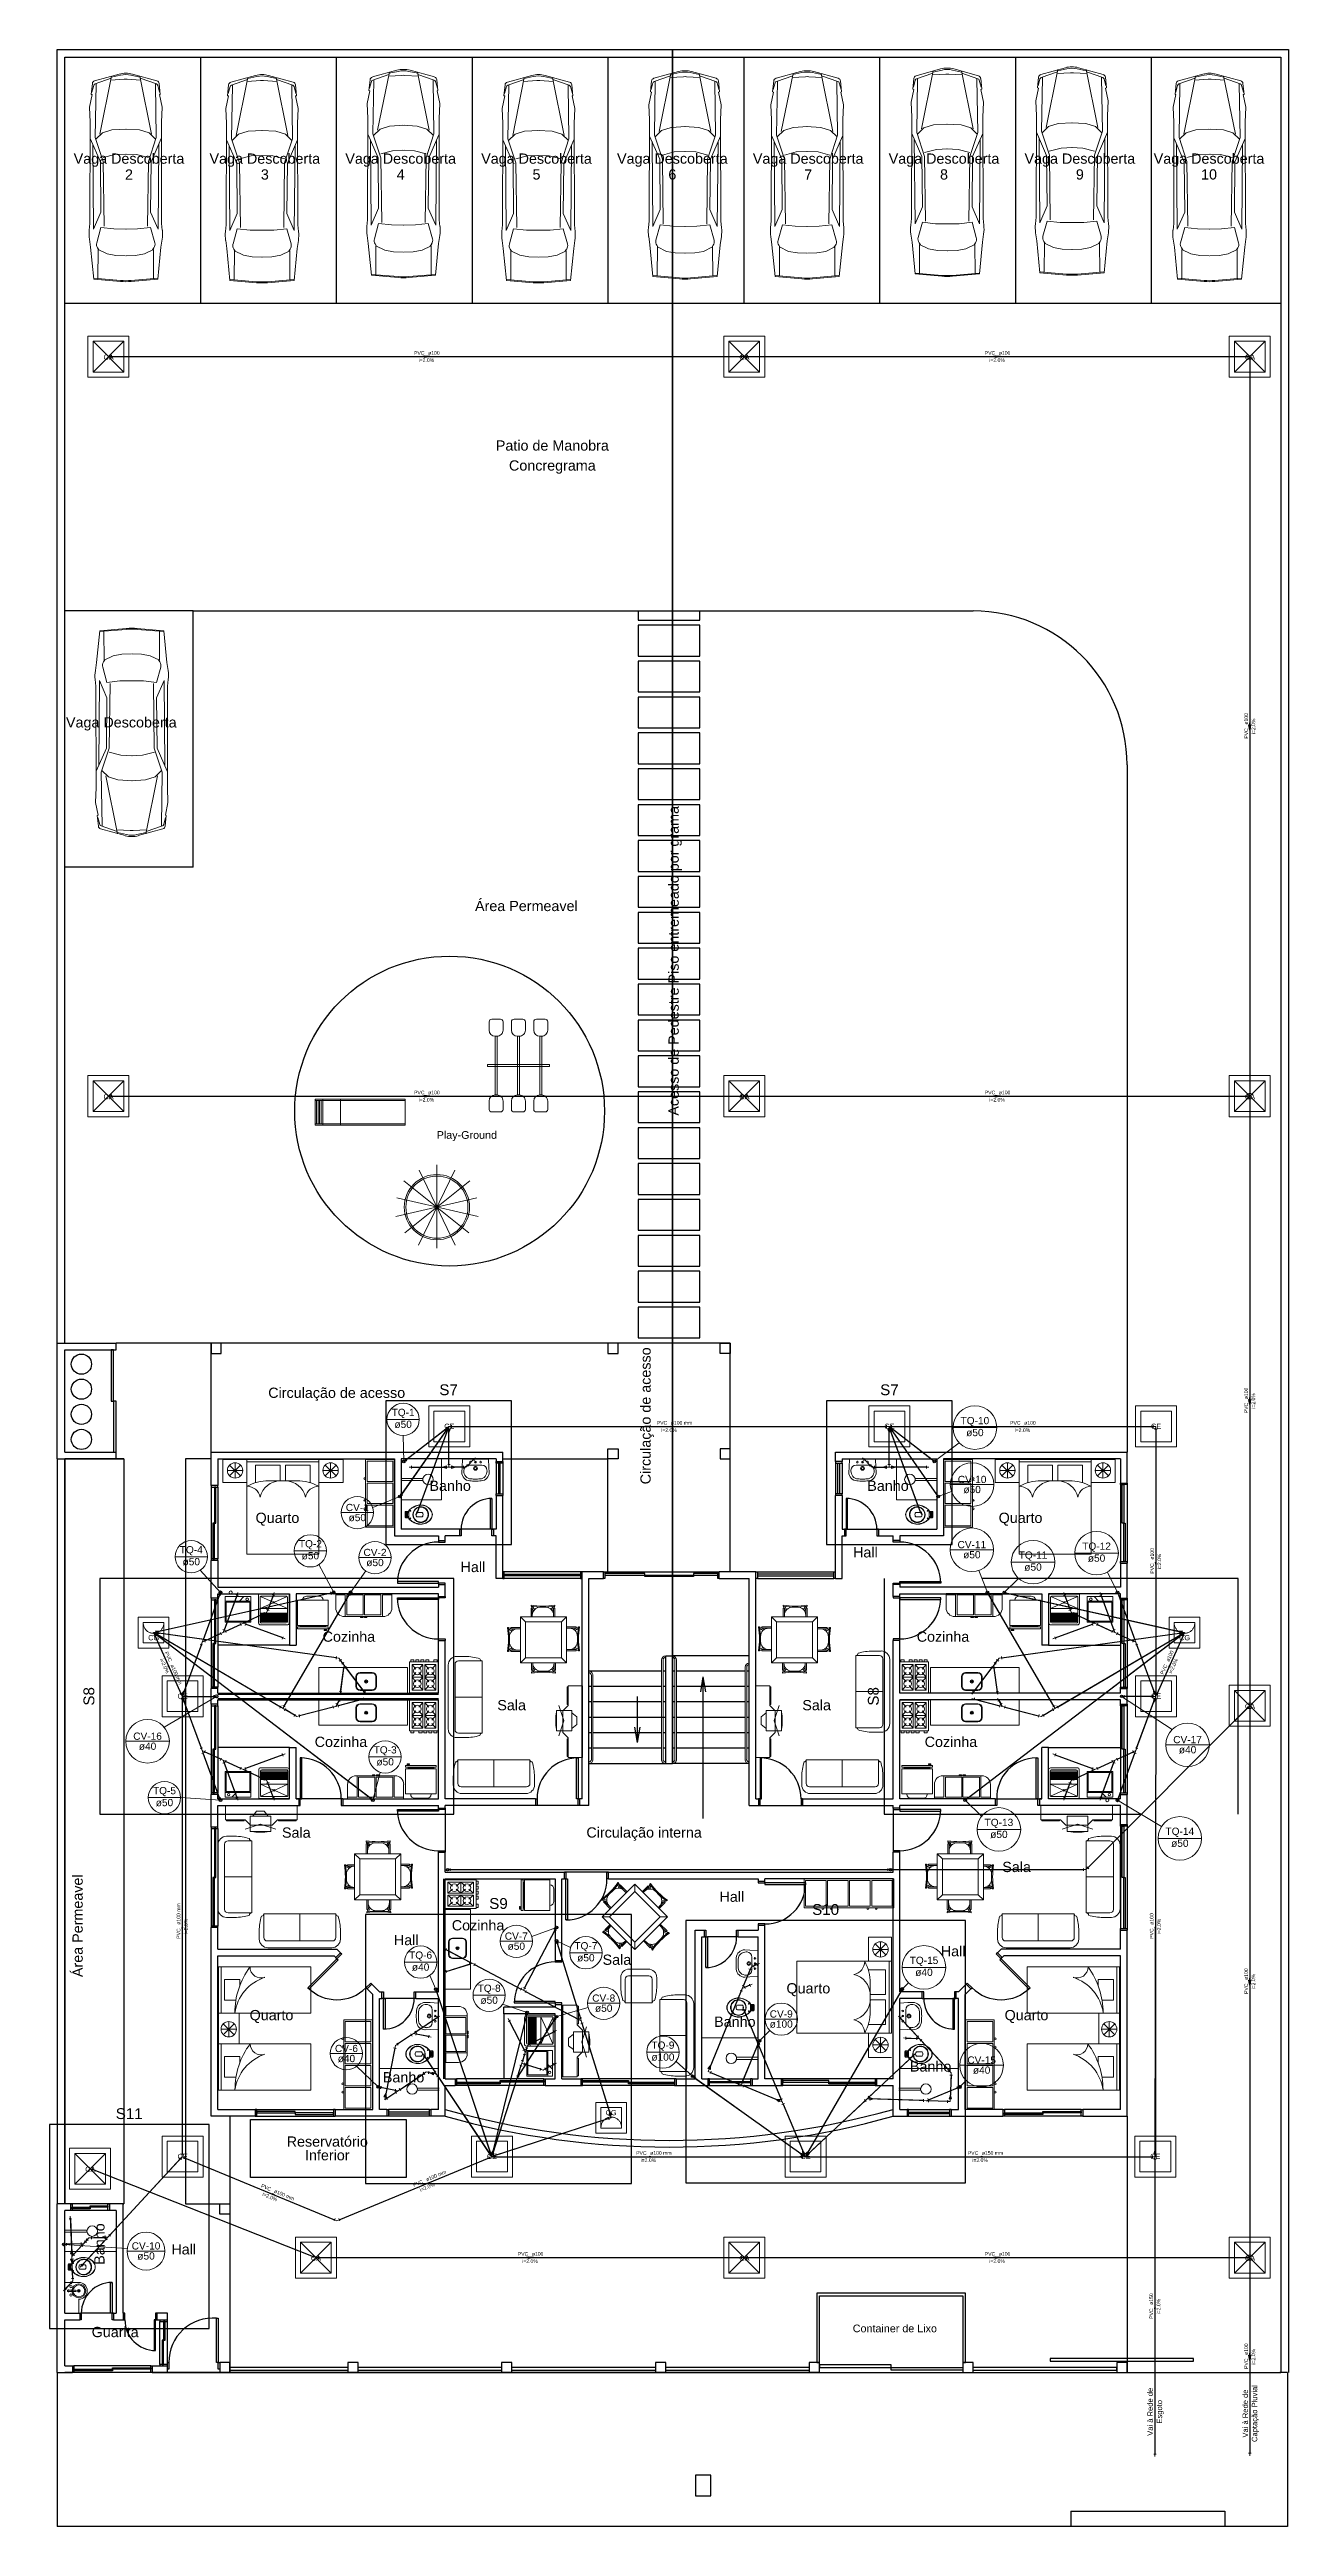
# Model space of a CAD drawing. Header units: inches. Extents: x -27 to 114, y -35 to 60.
# Drawn here: x 10.59 to 34.76, y -23.61 to 24.7 of the extents above; entities that cross this region are included whole.
import ezdxf

# ---------------------------------------------------------------- set-up
doc = ezdxf.new("R2010")
doc.units = ezdxf.units.IN
doc.header["$LTSCALE"] = 10
doc.header["$MEASUREMENT"] = 0
doc.linetypes.add('Dashed', pattern=[0.75, 0.5, -0.25])
for name, color, linetype, lineweight in [('06', 1, 'Continuous', 30), ('AP-Conexões', 8, 'Continuous', 20), ('AP-Sentido tubo', 8, 'Continuous', 20), ('AP-Textos tubo', 7, 'Continuous', 20), ('AP-Tubos', 6, 'Continuous', 30), ('CV-Colunas', 6, 'Continuous', 30), ('CV-Conexões detalhe', 8, 'Continuous', 20), ('CV-Indicação coluna', 5, 'Continuous', 20), ('CV-Textos coluna', 7, 'Continuous', 20), ('CV-Tubos detalhe', 6, 'Continuous', 30), ('DI-Detalhes', 6, 'Dashed', 30), ('ESQUADRIAS', 7, 'Continuous', 20), ('LINVISTA', 4, 'Continuous', 30), ('PORTA E JANELA', 6, 'Continuous', 30), ('Simbolos', 160, 'Continuous', 20), ('Simbolos_int', 5, 'Continuous', 5), ('TQ-Colunas', 6, 'Continuous', 30), ('TQ-Conexões', 8, 'Continuous', 20), ('TQ-Conexões detalhe', 8, 'Continuous', 20), ('TQ-Indicação coluna', 5, 'Continuous', 20), ('TQ-Sentido tubo', 8, 'Continuous', 20), ('TQ-Textos coluna', 7, 'Continuous', 20), ('TQ-Textos tubo', 7, 'Continuous', 20), ('TQ-Tubos', 6, 'Continuous', 30), ('TQ-Tubos detalhe', 6, 'Continuous', 30), ('xeixo', 3, 'Continuous', 20), ('xjanela-porta', 253, 'Continuous', 30), ('xmoveis', 253, 'Continuous', 20), ('xmuro', 4, 'Continuous', 30), ('xparede', 7, 'Continuous', 30), ('xpiso', 4, 'Continuous', 30), ('xprojecao', 4, 'Continuous', 30), ('xtexto', 7, 'Continuous', 20)]:
    doc.layers.add(name, color=color, linetype=linetype, lineweight=lineweight)
doc.styles.add('Arial', font='arial.ttf')
doc.dimstyles.get("Standard").update_dxf_attribs({"dimtxt": 0.18, "dimasz": 0.18, "dimexe": 0.18, "dimexo": 0.0625, "dimgap": 0.09, "dimtad": 0, "dimtih": 1, "dimtoh": 1, "dimdec": 4, "dimzin": 0, "dimdsep": 46, "dimtxsty": 'Standard', "dimcen": 0.09, "dimadec": 0, "dimazin": 0, "dimtfac": 1, "dimtdec": 4, "dimtofl": 0, "dimtmove": 0, "dimatfit": 3, "dimfxl": 0, "dimtolj": 1, "dimtzin": 0, "dimarcsym": 0})

msp = doc.modelspace()

# ---------------------------------------------------------------- texts
at = {"layer": 'AP-Textos tubo', "char_height": 0.0706, "line_spacing_factor": 0.798, "style": 'Arial'}
for s, insert, width, attachment_point in [('PVC', (17.903, 18.746), 0.21018, 9), ('i=2.0%', (17.939, 18.605), 0.31539, 8), ('ø100', (17.974, 18.746), 0.23299, 7), ('PVC', (29.036, 18.746), 0.21018, 9), ('i=2.0%', (29.072, 18.605), 0.31539, 8), ('ø100', (29.107, 18.746), 0.23299, 7), ('PVC', (17.903, 4.322), 0.21018, 9), ('ø100', (17.974, 4.322), 0.23299, 7), ('PVC', (29.036, 4.322), 0.21018, 9), ('ø100', (29.107, 4.322), 0.23299, 7), ('i=2.0%', (17.939, 4.181), 0.31539, 8), ('i=2.0%', (29.072, 4.181), 0.31539, 8), ('PVC', (19.926, -18.331), 0.21018, 9), ('ø100', (19.997, -18.331), 0.23299, 7), ('PVC', (29.036, -18.331), 0.21018, 9), ('ø100', (29.107, -18.331), 0.23299, 7), ('i=2.0%', (19.961, -18.472), 0.31539, 8), ('i=2.0%', (29.072, -18.472), 0.31539, 8)]:
    msp.add_mtext(s, dxfattribs=dict(at, insert=insert, width=width, attachment_point=attachment_point))
at = {"layer": 'AP-Textos tubo', "char_height": 0.0706, "rotation": 90, "line_spacing_factor": 0.798, "style": 'Arial'}
for s, insert, width, attachment_point in [('ø100', (33.968, 11.534), 0.23299, 7), ('i=2.0%', (34.109, 11.499), 0.31539, 8), ('PVC', (33.968, 11.463), 0.21018, 9), ('ø100', (33.968, -1.623), 0.23299, 7), ('PVC', (33.968, -1.694), 0.21018, 9), ('i=2.0%', (34.109, -1.658), 0.31539, 8), ('ø100', (33.968, -12.949), 0.23299, 7), ('PVC', (33.968, -13.02), 0.21018, 9), ('i=2.0%', (34.109, -12.984), 0.31539, 8), ('ø100', (33.968, -20.264), 0.23299, 7), ('i=2.0%', (34.109, -20.299), 0.31539, 8), ('PVC', (33.968, -20.334), 0.21018, 9)]:
    msp.add_mtext(s, dxfattribs=dict(at, insert=insert, width=width, attachment_point=attachment_point))
at = {"layer": 'AP-Textos tubo', "char_height": 0.1059, "attachment_point": 8, "rotation": 90, "line_spacing_factor": 0.798, "style": 'Arial'}
for s, insert in [('Vai à Rede de', (32.113, -21.373)), ('Esgoto', (32.325, -21.373)), ('Vai à Rede de', (33.969, -21.407)), ('Captação Pluvial', (34.181, -21.407))]:
    msp.add_mtext(s, dxfattribs=dict(at, insert=insert))
at = {"layer": 'CV-Textos coluna', "char_height": 0.1412, "attachment_point": 8, "line_spacing_factor": 0.798, "style": 'Arial'}
for s, insert, width in [('CV-10', (28.586, -3.261), 0.6681), ('ø50', (28.586, -3.459), 0.36339), ('CV-1', (16.592, -3.808), 0.48074), ('ø50', (16.592, -4.006), 0.36339), ('CV-2', (16.937, -4.685), 0.48074), ('ø50', (16.937, -4.883), 0.36339), ('CV-11', (28.581, -4.532), 0.6681), ('ø50', (28.581, -4.73), 0.36339), ('CV-16', (12.5, -8.268), 0.6681), ('CV-17', (32.789, -8.336), 0.6681), ('ø40', (12.5, -8.466), 0.36339), ('ø40', (32.789, -8.534), 0.36339), ('CV-7', (19.694, -12.168), 0.48074), ('ø50', (19.694, -12.366), 0.36339), ('CV-8', (21.399, -13.377), 0.48074), ('ø50', (21.399, -13.575), 0.36339), ('ø100', (24.862, -13.884), 0.48074), ('CV-9', (24.862, -13.686), 0.48074), ('CV-6', (16.38, -14.359), 0.48074), ('ø40', (16.38, -14.557), 0.36339), ('CV-15', (28.772, -14.585), 0.6681), ('ø40', (28.772, -14.783), 0.36339), ('CV-10', (12.47, -18.21), 0.5981), ('ø50', (12.47, -18.408), 0.36339)]:
    msp.add_mtext(s, dxfattribs=dict(at, insert=insert, width=width))
at = {"layer": 'DI-Detalhes', "char_height": 0.2118, "width": 0.3915, "attachment_point": 8, "line_spacing_factor": 0.798, "style": 'Arial'}
for s, insert in [('S7', (18.373, -1.548)), ('S7', (26.973, -1.548)), ('S9', (19.346, -11.568)), ('S10', (25.728, -11.685)), ('S11', (12.143, -15.666))]:
    msp.add_mtext(s, dxfattribs=dict(at, insert=insert))
at = {"layer": 'DI-Detalhes', "char_height": 0.2118, "width": 0.3915, "attachment_point": 8, "rotation": 90, "line_spacing_factor": 0.798, "style": 'Arial'}
for insert in [(11.465, -7.419), (26.767, -7.419)]:
    msp.add_mtext('S8', dxfattribs=dict(at, insert=insert))
at = {"layer": 'Simbolos', "char_height": 0.1021, "attachment_point": 7, "line_spacing_factor": 0.798, "style": 'Arial'}
for s, insert, width in [('CA', (11.641, 18.648), 0.21565), ('CA', (24.045, 18.648), 0.21565), ('CA', (33.908, 18.648), 0.21565), ('CA', (11.641, 4.224), 0.21565), ('CA', (24.045, 4.224), 0.21565), ('CA', (33.908, 4.224), 0.21565), ('CE', (18.288, -2.204), 0.21956), ('CE', (26.874, -2.204), 0.21956), ('CE', (32.076, -2.204), 0.21956), ('CG', (12.512, -6.327), 0.23474), ('CG', (32.624, -6.327), 0.23474), ('CE', (13.085, -7.467), 0.21956), ('CE', (32.076, -7.466), 0.21956), ('CA', (33.908, -7.666), 0.21565), ('CE', (13.085, -16.445), 0.21956), ('CE', (19.12, -16.445), 0.21956), ('CE', (25.237, -16.445), 0.21956), ('CE', (32.061, -16.445), 0.21956), ('CA', (11.284, -16.695), 0.21565), ('CA', (15.687, -18.429), 0.21565), ('CA', (24.045, -18.429), 0.21565), ('CA', (33.908, -18.429), 0.21565)]:
    msp.add_mtext(s, dxfattribs=dict(at, insert=insert, width=width))
at = {"layer": 'Simbolos', "insert": (21.651, -15.59), "char_height": 0.1021, "width": 0.23467, "attachment_point": 9, "rotation": 0.0008, "line_spacing_factor": 0.798, "style": 'Arial'}
msp.add_mtext('CG', dxfattribs=at)
at = {"layer": 'TQ-Textos coluna', "char_height": 0.1412, "attachment_point": 8, "line_spacing_factor": 0.798, "style": 'Arial'}
for s, insert, width in [('TQ-1', (17.486, -1.99), 0.47972), ('ø50', (17.486, -2.188), 0.36339), ('TQ-10', (28.64, -2.15), 0.66707), ('ø50', (28.64, -2.348), 0.36339), ('TQ-4', (13.353, -4.668), 0.47972), ('ø50', (13.353, -4.866), 0.36339), ('TQ-2', (15.677, -4.552), 0.47972), ('ø50', (15.677, -4.75), 0.36339), ('TQ-11', (29.774, -4.773), 0.66707), ('ø50', (29.774, -4.971), 0.36339), ('TQ-12', (31.014, -4.599), 0.66707), ('ø50', (31.014, -4.797), 0.36339), ('TQ-3', (17.135, -8.572), 0.47972), ('ø50', (17.135, -8.77), 0.36339), ('TQ-5', (12.83, -9.367), 0.47972), ('ø50', (12.83, -9.565), 0.36339), ('TQ-13', (29.109, -9.987), 0.66707), ('ø50', (29.109, -10.185), 0.36339), ('TQ-14', (32.638, -10.16), 0.66707), ('ø50', (32.638, -10.358), 0.36339), ('TQ-6', (17.827, -12.575), 0.47972), ('TQ-7', (21.051, -12.393), 0.47972), ('ø50', (21.051, -12.591), 0.36339), ('TQ-15', (27.647, -12.677), 0.66707), ('ø40', (17.827, -12.773), 0.36339), ('TQ-8', (19.164, -13.221), 0.47972), ('ø40', (27.647, -12.875), 0.36339), ('ø50', (19.164, -13.419), 0.36339), ('TQ-9', (22.554, -14.331), 0.47972), ('ø100', (22.554, -14.529), 0.48074)]:
    msp.add_mtext(s, dxfattribs=dict(at, insert=insert, width=width))
at = {"layer": 'TQ-Textos tubo', "char_height": 0.0706, "line_spacing_factor": 0.798, "style": 'Arial'}
for s, insert, width, attachment_point in [('PVC', (22.637, -2.121), 0.21018, 9), ('i=2.0%', (22.673, -2.262), 0.31539, 8), ('ø100 mm', (22.708, -2.121), 0.43169, 7), ('PVC', (29.531, -2.121), 0.21018, 9), ('i=2.0%', (29.567, -2.262), 0.31539, 8), ('ø100', (29.602, -2.121), 0.23299, 7), ('PVC', (22.235, -16.362), 0.21018, 9), ('ø100 mm', (22.306, -16.362), 0.43169, 7), ('PVC', (28.706, -16.362), 0.21018, 9), ('ø150 mm', (28.776, -16.362), 0.43169, 7), ('i=2.0%', (22.27, -16.503), 0.31539, 8), ('i=2.0%', (28.741, -16.503), 0.31539, 8)]:
    msp.add_mtext(s, dxfattribs=dict(at, insert=insert, width=width, attachment_point=attachment_point))
for s, insert, width, attachment_point, rotation in [('ø100', (32.133, -4.752), 0.23299, 7, 90), ('PVC', (32.133, -4.823), 0.21018, 9, 90), ('i=2.0%', (32.274, -4.788), 0.31539, 8, 90), ('i=2.0%', (12.8, -6.841), 0.31539, 8, 294.2527), ('PVC', (12.914, -6.751), 0.21018, 9, 294.2527), ('ø100', (32.431, -6.751), 0.23299, 7, 65.7282), ('i=2.0%', (32.545, -6.841), 0.31539, 8, 65.7282), ('ø100 mm', (12.943, -6.816), 0.43169, 7, 294.2527), ('PVC', (32.402, -6.815), 0.21018, 9, 65.7282), ('ø100 mm', (13.141, -11.873), 0.43169, 7, 90), ('PVC', (13.141, -11.944), 0.21018, 9, 90), ('i=2.0%', (13.282, -11.908), 0.31539, 8, 90), ('ø100', (32.125, -11.873), 0.23299, 7, 89.905), ('PVC', (32.125, -11.944), 0.21018, 9, 89.905), ('i=2.0%', (32.266, -11.908), 0.31539, 8, 89.905), ('PVC', (17.884, -16.909), 0.21018, 9, 22.5), ('i=2.0%', (17.97, -17.026), 0.31539, 8, 22.5), ('ø100 mm', (17.949, -16.882), 0.43169, 7, 22.5), ('PVC', (14.893, -17.07), 0.21018, 9, 337.5), ('i=2.0%', (14.872, -17.214), 0.31539, 8, 337.5), ('ø100 mm', (14.959, -17.097), 0.43169, 7, 337.5), ('ø150', (32.118, -19.287), 0.23299, 7, 90), ('i=2.0%', (32.259, -19.322), 0.31539, 8, 90), ('PVC', (32.118, -19.357), 0.21018, 9, 90)]:
    msp.add_mtext(s, dxfattribs=dict(at, insert=insert, width=width, attachment_point=attachment_point, rotation=rotation))
at = {"layer": 'xtexto', "line_spacing_factor": 0.798, "style": 'Arial'}
for s, insert, char_height, width, attachment_point in [('Vaga Descoberta', (12.138, 22.413), 0.2, 3.32672, 8), ('2', (12.138, 22.162), 0.2, 0.21699, 8), ('Vaga Descoberta', (14.788, 22.413), 0.2, 3.32672, 8), ('3', (14.788, 22.162), 0.2, 0.21699, 8), ('Vaga Descoberta', (17.438, 22.413), 0.2, 3.32672, 8), ('4', (17.438, 22.162), 0.2, 0.21699, 8), ('Vaga Descoberta', (20.088, 22.413), 0.2, 3.32672, 8), ('5', (20.088, 22.162), 0.2, 0.21699, 8), ('Vaga Descoberta', (22.738, 22.413), 0.2, 3.32672, 8), ('6', (22.738, 22.162), 0.2, 0.21699, 8), ('Vaga Descoberta', (25.388, 22.413), 0.2, 3.32672, 8), ('7', (25.388, 22.162), 0.2, 0.21699, 8), ('Vaga Descoberta', (28.038, 22.413), 0.2, 3.32672, 8), ('8', (28.038, 22.162), 0.2, 0.21699, 8), ('Vaga Descoberta', (30.688, 22.413), 0.2, 3.32672, 8), ('9', (30.688, 22.162), 0.2, 0.21699, 8), ('Vaga Descoberta', (33.208, 22.413), 0.2, 3.32672, 8), ('10', (33.208, 22.162), 0.2, 0.32402, 8), ('Patio de Manobra', (20.397, 16.875), 0.2, 3.32672, 8), ('Concregrama', (20.397, 16.428), 0.2, 2.38691, 8), ('Vaga Descoberta', (11.988, 11.418), 0.2, 3.32672, 8), ('Área Permeavel', (19.89, 7.894), 0.2, 2.92939, 8), ('Play-Ground', (18.141, 3.605), 0.15, 1.73933, 1), ('Circulação de acesso', (16.19, -1.659), 0.2, 4.08619, 8), ('Banho', (18.403, -3.415), 0.2, 1.08496, 8), ('Banho', (26.945, -3.415), 0.2, 1.08496, 8), ('Quarto', (15.034, -4.092), 0.2, 1.30195, 8), ('Quarto', (29.531, -4.092), 0.2, 1.30195, 8), ('Hall', (18.847, -4.998), 0.2, 0.65098, 8), ('Hall', (26.504, -4.712), 0.2, 0.65098, 8), ('Cozinha', (16.428, -6.357), 0.2, 1.37379, 8), ('Cozinha', (28.018, -6.357), 0.2, 1.37379, 8), ('Sala', (19.603, -7.693), 0.2, 0.75947, 8), ('Sala', (25.553, -7.693), 0.2, 0.75947, 8), ('Cozinha', (16.273, -8.409), 0.2, 1.37379, 8), ('Cozinha', (28.173, -8.409), 0.2, 1.37379, 8), ('Sala', (15.402, -10.179), 0.2, 0.75947, 8), ('Circulação interna', (22.187, -10.235), 0.2, 3.50706, 8), ('Sala', (29.454, -10.849), 0.2, 0.75947, 8), ('Hall', (23.898, -11.429), 0.2, 0.65098, 8), ('Hall', (17.546, -12.274), 0.2, 0.65098, 8), ('Cozinha', (18.948, -11.987), 0.2, 1.37379, 8), ('Sala', (21.657, -12.658), 0.2, 0.75947, 8), ('Hall', (28.216, -12.492), 0.2, 0.65098, 8), ('Quarto', (25.391, -13.268), 0.2, 1.30195, 8), ('Quarto', (14.918, -13.791), 0.2, 1.30195, 8), ('Banho', (23.957, -13.868), 0.2, 1.08496, 8), ('Quarto', (29.647, -13.791), 0.2, 1.30195, 8), ('Banho', (17.494, -14.951), 0.2, 1.08496, 8), ('Banho', (27.777, -14.74), 0.2, 1.08496, 8), ('Reservatório\\PInferior', (16.006, -16.471), 0.2, 1.30195, 8), ('Hall', (13.205, -18.307), 0.2, 0.65098, 8), ('Guarita', (11.868, -19.92), 0.2, 1.37379, 8), ('Container de Lixo', (27.079, -19.824), 0.15, 2.59518, 8)]:
    msp.add_mtext(s, dxfattribs=dict(at, insert=insert, char_height=char_height, width=width, attachment_point=attachment_point))
at = {"layer": 'xtexto', "char_height": 0.2, "attachment_point": 8, "rotation": 90, "line_spacing_factor": 0.798, "style": 'Arial'}
for s, insert, width in [('Acesso de Pedestre Piso entremeado por grama', (22.923, 6.927), 9.40249), ('Circulação de acesso', (22.377, -1.948), 4.08619), ('Área Permeavel', (11.238, -11.893), 2.92939), ('Banho', (11.664, -18.101), 1.08496)]:
    msp.add_mtext(s, dxfattribs=dict(at, insert=insert, width=width))

# ---------------------------------------------------------------- blocks, each defined once
blk = doc.blocks.new('_Closed')
at = {"color": 0, "linetype": 'ByBlock', "lineweight": -2}
for p, q in [((-1, 0.166667), (0, 0)), ((-1, 0.166667), (-1, -0.166667)), ((0, 0), (-1, -0.166667)), ((0, 0), (-1, 0))]:
    blk.add_line(p, q, dxfattribs=at)

# ---------------------------------------------------------------- linework, layer by layer
at = {"layer": '06', "color": 1}
for centre in [(11.209, -0.939), (11.209, -1.428), (11.209, -1.918), (11.209, -2.407)]:
    msp.add_circle(centre, 0.197, dxfattribs=at)
at = {"layer": 'AP-Conexões', "linetype": 'Continuous'}
for p, q in [((11.737, 18.711), (11.787, 18.711)), ((11.787, 18.736), (11.787, 18.686)), ((24.09, 18.736), (24.09, 18.686)), ((24.14, 18.711), (24.09, 18.711)), ((24.14, 18.711), (24.19, 18.711)), ((24.19, 18.736), (24.19, 18.686)), ((33.953, 18.736), (33.953, 18.686)), ((34.003, 18.711), (33.953, 18.711)), ((33.978, 18.661), (34.028, 18.661)), ((34.003, 18.711), (34.003, 18.661)), ((11.737, 4.287), (11.787, 4.287)), ((11.787, 4.312), (11.787, 4.262)), ((24.09, 4.312), (24.09, 4.262)), ((24.14, 4.287), (24.09, 4.287)), ((24.14, 4.287), (24.19, 4.287)), ((24.19, 4.312), (24.19, 4.262)), ((33.953, 4.312), (33.953, 4.262)), ((34.003, 4.287), (33.953, 4.287)), ((33.978, 4.337), (34.028, 4.337)), ((33.978, 4.237), (34.028, 4.237)), ((34.003, 4.287), (34.003, 4.337)), ((34.003, 4.287), (34.003, 4.237)), ((33.95, -7.621), (33.985, -7.656)), ((34.003, -7.603), (33.968, -7.639)), ((33.978, -7.553), (34.028, -7.553)), ((33.978, -7.653), (34.028, -7.653)), ((34.003, -7.603), (34.003, -7.553)), ((34.003, -7.603), (34.003, -7.653)), ((18.353, -10.799), (18.403, -10.799)), ((18.403, -10.774), (18.403, -10.824)), ((26.943, -10.774), (26.943, -10.824)), ((26.993, -10.799), (26.943, -10.799)), ((26.993, -10.799), (27.043, -10.799)), ((27.043, -10.774), (27.043, -10.824)), ((30.757, -10.774), (30.757, -10.824)), ((30.807, -10.799), (30.757, -10.799)), ((30.807, -10.799), (30.842, -10.764)), ((30.825, -10.746), (30.86, -10.782)), ((11.379, -16.632), (11.426, -16.65)), ((11.435, -16.627), (11.416, -16.673)), ((15.727, -18.371), (15.745, -18.324)), ((15.783, -18.366), (15.736, -18.348)), ((15.833, -18.341), (15.833, -18.391)), ((24.09, -18.341), (24.09, -18.391)), ((24.19, -18.341), (24.19, -18.391)), ((33.953, -18.341), (33.953, -18.391)), ((33.978, -18.316), (34.028, -18.316)), ((34.003, -18.366), (34.003, -18.316)), ((15.783, -18.366), (15.833, -18.366)), ((24.14, -18.366), (24.09, -18.366)), ((24.14, -18.366), (24.19, -18.366)), ((34.003, -18.366), (33.953, -18.366)), ((33.978, -18.416), (34.028, -18.416)), ((34.003, -18.366), (34.003, -18.416)), ((33.978, -22.182), (34.028, -22.182)), ((34.003, -22.232), (34.003, -22.182))]:
    msp.add_line(p, q, dxfattribs=at)
at = {"layer": 'AP-Tubos'}
for p, q in [((11.787, 18.711), (24.09, 18.711)), ((24.19, 18.711), (33.953, 18.711)), ((34.003, 18.661), (34.003, 4.337)), ((11.787, 4.287), (24.09, 4.287)), ((24.19, 4.287), (33.953, 4.287)), ((34.003, 4.237), (34.003, -7.553)), ((33.968, -7.639), (30.842, -10.764)), ((34.003, -7.653), (34.003, -18.316)), ((18.403, -10.799), (26.943, -10.799)), ((27.043, -10.799), (30.757, -10.799)), ((15.736, -18.348), (11.426, -16.65)), ((15.833, -18.366), (24.09, -18.366)), ((24.19, -18.366), (33.953, -18.366)), ((34.003, -18.416), (34.003, -22.182))]:
    msp.add_line(p, q, dxfattribs=at)
at = {"layer": 'CV-Colunas', "linetype": 'Continuous'}
for p, q in [((17.423, -3.522), (17.451, -3.481)), ((17.431, -3.467), (17.472, -3.495)), ((16.457, -5.45), (16.414, -5.425)), ((16.461, -5.394), (16.436, -5.438)), ((20.476, -11.983), (20.432, -11.96)), ((20.478, -11.927), (20.454, -11.972)), ((20.472, -13.722), (20.43, -13.695)), ((20.478, -13.666), (20.451, -13.709)), ((24.396, -14.176), (24.39, -14.255)), ((24.442, -14.195), (24.39, -14.255)), ((24.442, -14.195), (24.396, -14.176)), ((24.438, -14.139), (24.419, -14.185)), ((16.998, -15.037), (17.047, -15.047)), ((17.052, -15.023), (17.042, -15.072)), ((28.311, -15.079), (28.292, -15.033)), ((28.348, -15.037), (28.301, -15.056)), ((10.863, -18.108), (10.913, -18.106)), ((10.912, -18.081), (10.914, -18.131))]:
    msp.add_line(p, q, dxfattribs=at)
for centre in [(17.423, -3.522), (27.923, -3.522), (16.461, -5.394), (28.884, -5.394), (20.478, -11.927), (20.478, -13.666), (24.438, -14.139), (16.998, -15.037), (28.348, -15.037), (10.863, -18.108)]:
    msp.add_circle(centre, 0.025, dxfattribs=at)
at = {"layer": 'CV-Conexões detalhe', "linetype": 'Continuous'}
for p, q in [((13.793, -7.394), (13.793, -7.444)), ((13.843, -7.419), (13.793, -7.419)), ((15.083, -7.649), (15.108, -7.606)), ((15.139, -7.653), (15.096, -7.627)), ((15.139, -7.653), (15.164, -7.61)), ((15.139, -7.653), (15.182, -7.678)), ((15.142, -7.597), (15.186, -7.622)), ((15.195, -7.656), (15.169, -7.7)), ((30.176, -7.699), (30.151, -7.656)), ((30.16, -7.622), (30.203, -7.597)), ((30.206, -7.653), (30.163, -7.678)), ((30.206, -7.653), (30.181, -7.61)), ((30.206, -7.653), (30.25, -7.627)), ((30.237, -7.606), (30.262, -7.649)), ((31.503, -7.419), (31.553, -7.419)), ((31.553, -7.394), (31.553, -7.444)), ((19.776, -13.151), (19.799, -13.107)), ((19.832, -13.152), (19.787, -13.129)), ((19.832, -13.152), (19.855, -13.108)), ((19.832, -13.152), (19.876, -13.176)), ((19.833, -13.096), (19.877, -13.12)), ((19.888, -13.154), (19.864, -13.198)), ((19.712, -14.929), (19.664, -14.913)), ((19.703, -14.873), (19.688, -14.921)), ((19.695, -14.818), (19.742, -14.833)), ((19.703, -14.873), (19.719, -14.826)), ((19.703, -14.873), (19.73, -14.831)), ((19.709, -14.818), (19.751, -14.845)), ((24.029, -15.003), (24.048, -14.957)), ((24.08, -14.944), (24.127, -14.963)), ((24.084, -14.999), (24.103, -14.953)), ((17.356, -15.163), (17.328, -15.121)), ((17.33, -15.129), (17.339, -15.08)), ((17.384, -15.114), (17.334, -15.104)), ((17.384, -15.114), (17.342, -15.142)), ((17.384, -15.114), (17.425, -15.086)), ((17.411, -15.065), (17.439, -15.107)), ((24.084, -14.999), (24.038, -14.98)), ((24.084, -14.999), (24.131, -15.018)), ((24.14, -14.995), (24.121, -15.041)), ((27.636, -15.328), (27.638, -15.278)), ((27.687, -15.305), (27.637, -15.303)), ((27.687, -15.305), (27.733, -15.286)), ((27.687, -15.305), (27.737, -15.307)), ((27.724, -15.263), (27.742, -15.309)), ((27.738, -15.282), (27.736, -15.332)), ((11.238, -18.146), (11.202, -18.112)), ((11.205, -18.119), (11.203, -18.069)), ((11.254, -18.092), (11.204, -18.094)), ((11.254, -18.092), (11.22, -18.129)), ((11.254, -18.092), (11.288, -18.056)), ((11.269, -18.039), (11.306, -18.073))]:
    msp.add_line(p, q, dxfattribs=at)
at = {"layer": 'CV-Indicação coluna'}
for p, q in [((28.161, -3.289), (29.011, -3.289)), ((16.277, -3.836), (16.907, -3.836)), ((17.423, -3.522), (16.892, -3.738)), ((27.923, -3.522), (28.182, -3.422)), ((16.622, -4.714), (17.252, -4.714)), ((28.156, -4.56), (29.006, -4.56)), ((16.461, -5.394), (16.757, -4.972)), ((28.884, -5.394), (28.72, -4.962)), ((12.075, -8.296), (12.925, -8.296)), ((32.364, -8.365), (33.214, -8.365)), ((20.478, -11.927), (19.995, -12.102)), ((19.379, -12.196), (20.009, -12.196)), ((20.478, -13.666), (21.096, -13.49)), ((21.084, -13.406), (21.714, -13.406)), ((24.438, -14.139), (24.639, -13.937)), ((24.547, -13.715), (25.177, -13.715)), ((16.064, -14.387), (16.694, -14.387)), ((16.998, -15.037), (16.575, -14.635)), ((28.347, -14.613), (29.197, -14.613)), ((28.348, -15.037), (28.471, -14.914)), ((10.863, -18.108), (12.104, -18.187)), ((12.1, -18.239), (12.84, -18.239))]:
    msp.add_line(p, q, dxfattribs=at)
for centre, radius in [((28.586, -3.289), 0.425), ((16.592, -3.836), 0.315), ((28.581, -4.56), 0.425), ((16.937, -4.714), 0.315), ((12.5, -8.296), 0.425), ((32.789, -8.365), 0.425), ((19.694, -12.196), 0.315), ((21.399, -13.406), 0.315), ((24.862, -13.715), 0.315), ((16.379, -14.387), 0.315), ((28.772, -14.613), 0.425), ((12.47, -18.239), 0.37)]:
    msp.add_circle(centre, radius, dxfattribs=at)
at = {"layer": 'CV-Tubos detalhe'}
for p, q in [((18.351, -2.197), (17.451, -3.481)), ((26.994, -2.197), (27.894, -3.481)), ((15.164, -7.61), (16.436, -5.438)), ((30.181, -7.61), (28.909, -5.438)), ((13.227, -7.419), (13.793, -7.419)), ((32.119, -7.419), (31.553, -7.419)), ((19.855, -13.108), (20.454, -11.972)), ((19.73, -14.831), (20.451, -13.709)), ((24.103, -14.953), (24.419, -14.185)), ((17.334, -15.104), (17.047, -15.047)), ((27.733, -15.286), (28.301, -15.056)), ((11.204, -18.094), (10.913, -18.106))]:
    msp.add_line(p, q, dxfattribs=at)
at = {"layer": 'DI-Detalhes', "linetype": 'Continuous'}
for points in [[(17.148, -4.459), (19.598, -4.459), (19.598, -1.654), (17.148, -1.654), (17.148, -4.459)], [(18.473, -9.719), (18.473, -5.119), (11.571, -5.119), (11.571, -9.719), (18.473, -9.719)], [(16.751, -16.922), (21.941, -16.922), (21.941, -11.674), (16.751, -11.674), (16.751, -16.922)], [(23.002, -16.908), (28.454, -16.908), (28.454, -11.791), (23.002, -11.791), (23.002, -16.908)], [(10.588, -19.749), (13.699, -19.749), (13.699, -15.771), (10.588, -15.771), (10.588, -19.749)]]:
    msp.add_lwpolyline(points, close=True, dxfattribs=at)
at = {"layer": 'DI-Detalhes'}
for points in [[(25.748, -4.459), (28.198, -4.459), (28.198, -1.654), (25.748, -1.654), (25.748, -4.459)], [(33.775, -9.719), (33.775, -5.119), (26.873, -5.119), (26.873, -9.719), (33.775, -9.719)]]:
    msp.add_lwpolyline(points, close=True, dxfattribs=at)
at = {"layer": 'ESQUADRIAS'}
for p, q in [((22.528, -6.709), (22.528, -8.65)), ((22.558, -6.709), (22.558, -8.65)), ((22.788, -6.709), (22.788, -8.65)), ((22.818, -6.709), (22.818, -8.65)), ((21.158, -7.009), (21.158, -8.65)), ((21.188, -7.009), (21.188, -8.65)), ((24.158, -6.849), (24.158, -8.65)), ((24.188, -6.849), (24.188, -8.65))]:
    msp.add_line(p, q, dxfattribs=at)
for centre, radius, start, end in [((22.608, -6.709), 0.08, 90, 180), ((22.608, -6.709), 0.05, 90, 180), ((22.738, -6.709), 0.08, 0, 90), ((22.738, -6.709), 0.05, 0, 90), ((21.108, -7.009), 0.0798, 359.869, 90.1311), ((21.108, -7.009), 0.0496, 359.531, 90.4691), ((24.238, -6.849), 0.08, 90, 180), ((24.238, -6.849), 0.05, 90, 180), ((21.108, -8.65), 0.0797, 269.81, 0.1895), ((21.108, -8.65), 0.0495, 269.417, 0.5833), ((22.607, -8.65), 0.0797, 179.81, 270.19), ((22.607, -8.65), 0.0495, 179.417, 270.583), ((22.738, -8.65), 0.0797, 269.81, 0.1895), ((22.738, -8.65), 0.0495, 269.417, 0.5833), ((24.237, -8.65), 0.0797, 179.81, 270.19), ((24.237, -8.65), 0.0495, 179.417, 270.583)]:
    msp.add_arc(centre, radius, start, end, dxfattribs=at)
at = {"layer": 'LINVISTA'}
for points in [[(16.408, -20.509), (14.108, -20.509), (14.108, -20.559), (16.408, -20.559)], [(19.408, -20.509), (16.608, -20.509)], [(16.608, -20.559), (19.408, -20.559)], [(22.408, -20.509), (19.608, -20.509)], [(19.608, -20.559), (22.408, -20.559)], [(25.408, -20.509), (22.608, -20.509)], [(22.608, -20.559), (25.408, -20.559)], [(28.608, -20.559), (31.408, -20.559), (31.408, -20.509), (28.608, -20.509)], [(30.108, -20.334), (30.108, -20.384), (32.908, -20.384), (32.908, -20.334), (30.108, -20.334)]]:
    msp.add_lwpolyline(points, dxfattribs=at)
msp.add_lwpolyline([(23.188, -23.009), (23.488, -23.009), (23.488, -22.609), (23.188, -22.609), (23.188, -23.009)], close=True, dxfattribs=at)
msp.add_circle((18.393, 3.996), 3.022, dxfattribs=at)
at = {"layer": 'PORTA E JANELA'}
for points in [[(11.788, -1.659), (11.838, -1.659), (11.838, -0.659), (11.788, -0.659), (11.788, -1.659)], [(11.838, -2.659), (11.888, -2.659), (11.888, -1.659), (11.838, -1.659), (11.838, -2.659)], [(25.608, -20.509), (27.008, -20.509), (27.008, -20.459), (25.608, -20.459), (25.608, -20.509)], [(28.408, -20.559), (27.008, -20.559), (27.008, -20.509), (28.408, -20.509), (28.408, -20.559)]]:
    msp.add_lwpolyline(points, close=True, dxfattribs=at)
msp.add_lwpolyline([(28.458, -19.059), (25.558, -19.059), (25.558, -20.409), (25.608, -20.409), (25.608, -19.109), (28.408, -19.109), (28.408, -20.409), (28.458, -20.409), (28.458, -19.059)], dxfattribs=at)
at = {"layer": 'Simbolos', "linetype": 'Continuous'}
for points in [[(11.337, 18.311), (12.137, 18.311), (12.137, 19.111), (11.337, 19.111), (11.337, 18.311)], [(23.74, 18.311), (24.54, 18.311), (24.54, 19.111), (23.74, 19.111), (23.74, 18.311)], [(33.603, 18.311), (34.403, 18.311), (34.403, 19.111), (33.603, 19.111), (33.603, 18.311)], [(11.337, 3.887), (12.137, 3.887), (12.137, 4.687), (11.337, 4.687), (11.337, 3.887)], [(23.74, 3.887), (24.54, 3.887), (24.54, 4.687), (23.74, 4.687), (23.74, 3.887)], [(33.603, 3.887), (34.403, 3.887), (34.403, 4.687), (33.603, 4.687), (33.603, 3.887)], [(17.987, -2.554), (18.787, -2.554), (18.787, -1.754), (17.987, -1.754), (17.987, -2.554)], [(26.573, -2.554), (27.373, -2.554), (27.373, -1.754), (26.573, -1.754), (26.573, -2.554)], [(31.775, -2.554), (32.575, -2.554), (32.575, -1.754), (31.775, -1.754), (31.775, -2.554)], [(12.317, -6.476), (12.917, -6.476), (12.917, -5.876), (12.317, -5.876), (12.317, -6.476)], [(32.429, -6.476), (33.029, -6.476), (33.029, -5.876), (32.429, -5.876), (32.429, -6.476)], [(12.784, -7.817), (13.584, -7.817), (13.584, -7.017), (12.784, -7.017), (12.784, -7.817)], [(31.775, -7.816), (32.575, -7.816), (32.575, -7.016), (31.775, -7.016), (31.775, -7.816)], [(33.603, -8.003), (34.403, -8.003), (34.403, -7.203), (33.603, -7.203), (33.603, -8.003)], [(21.846, -15.338), (21.246, -15.338), (21.246, -15.938), (21.846, -15.938), (21.846, -15.338)], [(10.979, -17.032), (11.779, -17.032), (11.779, -16.232), (10.979, -16.232), (10.979, -17.032)], [(12.784, -16.795), (13.584, -16.795), (13.584, -15.995), (12.784, -15.995), (12.784, -16.795)], [(18.819, -16.795), (19.619, -16.795), (19.619, -15.995), (18.819, -15.995), (18.819, -16.795)], [(24.936, -16.795), (25.736, -16.795), (25.736, -15.995), (24.936, -15.995), (24.936, -16.795)], [(31.76, -16.795), (32.56, -16.795), (32.56, -15.995), (31.76, -15.995), (31.76, -16.795)], [(15.383, -18.766), (16.183, -18.766), (16.183, -17.966), (15.383, -17.966), (15.383, -18.766)], [(23.74, -18.766), (24.54, -18.766), (24.54, -17.966), (23.74, -17.966), (23.74, -18.766)], [(33.603, -18.766), (34.403, -18.766), (34.403, -17.966), (33.603, -17.966), (33.603, -18.766)]]:
    msp.add_lwpolyline(points, close=True, dxfattribs=at)
at = {"layer": 'Simbolos_int', "linetype": 'Dashed'}
for p, q in [((11.437, 19.011), (12.037, 18.411)), ((12.037, 19.011), (11.437, 18.411)), ((23.84, 19.011), (24.44, 18.411)), ((24.44, 19.011), (23.84, 18.411)), ((33.703, 19.011), (34.303, 18.411)), ((34.303, 19.011), (33.703, 18.411)), ((11.437, 4.587), (12.037, 3.987)), ((12.037, 4.587), (11.437, 3.987)), ((23.84, 4.587), (24.44, 3.987)), ((24.44, 4.587), (23.84, 3.987)), ((33.703, 4.587), (34.303, 3.987)), ((34.303, 4.587), (33.703, 3.987)), ((33.703, -7.303), (34.303, -7.903)), ((34.303, -7.303), (33.703, -7.903)), ((11.079, -16.332), (11.679, -16.932)), ((11.679, -16.332), (11.079, -16.932)), ((15.483, -18.066), (16.083, -18.666)), ((16.083, -18.066), (15.483, -18.666)), ((23.84, -18.066), (24.44, -18.666)), ((24.44, -18.066), (23.84, -18.666)), ((33.703, -18.066), (34.303, -18.666)), ((34.303, -18.066), (33.703, -18.666))]:
    msp.add_line(p, q, dxfattribs=at)
for points in [[(11.437, 18.411), (12.037, 18.411), (12.037, 19.011), (11.437, 19.011), (11.437, 18.411)], [(23.84, 18.411), (24.44, 18.411), (24.44, 19.011), (23.84, 19.011), (23.84, 18.411)], [(33.703, 18.411), (34.303, 18.411), (34.303, 19.011), (33.703, 19.011), (33.703, 18.411)], [(11.437, 3.987), (12.037, 3.987), (12.037, 4.587), (11.437, 4.587), (11.437, 3.987)], [(23.84, 3.987), (24.44, 3.987), (24.44, 4.587), (23.84, 4.587), (23.84, 3.987)], [(33.703, 3.987), (34.303, 3.987), (34.303, 4.587), (33.703, 4.587), (33.703, 3.987)], [(18.087, -2.454), (18.687, -2.454), (18.687, -1.854), (18.087, -1.854), (18.087, -2.454)], [(26.673, -2.454), (27.273, -2.454), (27.273, -1.854), (26.673, -1.854), (26.673, -2.454)], [(31.875, -2.454), (32.475, -2.454), (32.475, -1.854), (31.875, -1.854), (31.875, -2.454)], [(12.417, -6.376), (12.817, -6.376), (12.817, -5.976), (12.417, -5.976), (12.417, -6.376)], [(32.529, -6.376), (32.929, -6.376), (32.929, -5.976), (32.529, -5.976), (32.529, -6.376)], [(12.884, -7.717), (13.484, -7.717), (13.484, -7.117), (12.884, -7.117), (12.884, -7.717)], [(31.875, -7.716), (32.475, -7.716), (32.475, -7.116), (31.875, -7.116), (31.875, -7.716)], [(33.703, -7.903), (34.303, -7.903), (34.303, -7.303), (33.703, -7.303), (33.703, -7.903)], [(21.746, -15.438), (21.346, -15.438), (21.346, -15.838), (21.746, -15.838), (21.746, -15.438)], [(11.079, -16.932), (11.679, -16.932), (11.679, -16.332), (11.079, -16.332), (11.079, -16.932)], [(12.884, -16.695), (13.484, -16.695), (13.484, -16.095), (12.884, -16.095), (12.884, -16.695)], [(18.919, -16.695), (19.519, -16.695), (19.519, -16.095), (18.919, -16.095), (18.919, -16.695)], [(25.036, -16.695), (25.636, -16.695), (25.636, -16.095), (25.036, -16.095), (25.036, -16.695)], [(31.86, -16.695), (32.46, -16.695), (32.46, -16.095), (31.86, -16.095), (31.86, -16.695)], [(15.483, -18.666), (16.083, -18.666), (16.083, -18.066), (15.483, -18.066), (15.483, -18.666)], [(23.84, -18.666), (24.44, -18.666), (24.44, -18.066), (23.84, -18.066), (23.84, -18.666)], [(33.703, -18.666), (34.303, -18.666), (34.303, -18.066), (33.703, -18.066), (33.703, -18.666)]]:
    msp.add_lwpolyline(points, close=True, dxfattribs=at)
for centre, start, end in [((12.617, -5.99), 176.017, 3.9827), ((32.729, -5.99), 176.017, 3.9827), ((21.546, -15.824), 356.0178, 183.9838)]:
    msp.add_arc(centre, 0.2, start, end, dxfattribs=at)
at = {"layer": 'TQ-Colunas', "linetype": 'Continuous'}
for p, q in [((17.498, -2.839), (17.537, -2.809)), ((17.522, -2.789), (17.552, -2.829)), ((13.93, -5.45), (13.883, -5.433)), ((13.924, -5.394), (13.906, -5.441)), ((16.088, -5.43), (16.077, -5.381)), ((16.131, -5.394), (16.082, -5.405)), ((13.883, -9.406), (13.93, -9.389)), ((13.924, -9.444), (13.906, -9.398)), ((16.84, -9.434), (16.87, -9.394)), ((16.895, -9.444), (16.855, -9.414)), ((20.516, -12.227), (20.469, -12.242)), ((20.478, -12.187), (20.492, -12.235)), ((18.162, -13.169), (18.115, -13.185)), ((18.123, -13.129), (18.138, -13.177)), ((27.219, -13.185), (27.176, -13.16)), ((27.223, -13.129), (27.198, -13.173)), ((19.916, -13.639), (19.867, -13.627)), ((19.904, -13.584), (19.892, -13.633)), ((23.133, -14.829), (23.173, -14.859)), ((23.188, -14.838), (23.159, -14.879))]:
    msp.add_line(p, q, dxfattribs=at)
for centre, radius in [((17.498, -2.839), 0.025), ((27.848, -2.839), 0.025), ((13.924, -5.394), 0.025), ((16.131, -5.394), 0.025), ((29.214, -5.394), 0.025), ((31.422, -5.394), 0.025), ((13.843, -7.419), 0.0305), ((31.503, -7.419), 0.025), ((13.924, -9.444), 0.025), ((16.895, -9.444), 0.025), ((28.451, -9.444), 0.025), ((31.422, -9.444), 0.025), ((18.353, -10.799), 0.025), ((26.993, -10.799), 0.025), ((20.478, -12.187), 0.025), ((18.123, -13.129), 0.025), ((27.223, -13.129), 0.025), ((19.904, -13.584), 0.025), ((23.133, -14.829), 0.025)]:
    msp.add_circle(centre, radius, dxfattribs=at)
at = {"layer": 'TQ-Conexões', "linetype": 'Continuous'}
for p, q in [((18.33, -2.183), (18.308, -2.259)), ((18.371, -2.212), (18.308, -2.259)), ((18.355, -2.207), (18.325, -2.167)), ((18.371, -2.212), (18.33, -2.183)), ((18.386, -2.212), (18.339, -2.195)), ((18.38, -2.156), (18.34, -2.187)), ((18.38, -2.156), (18.351, -2.197)), ((18.355, -2.206), (18.405, -2.206)), ((18.355, -2.206), (18.38, -2.281)), ((18.38, -2.156), (18.362, -2.203)), ((18.38, -2.156), (18.43, -2.156)), ((18.38, -2.156), (18.38, -2.206)), ((18.405, -2.206), (18.38, -2.281)), ((18.43, -2.131), (18.43, -2.181)), ((26.916, -2.131), (26.916, -2.181)), ((26.966, -2.156), (26.916, -2.156)), ((26.941, -2.206), (26.991, -2.206)), ((26.941, -2.206), (26.966, -2.281)), ((27.006, -2.195), (26.959, -2.212)), ((26.966, -2.156), (27.016, -2.156)), ((26.966, -2.156), (26.983, -2.203)), ((26.966, -2.156), (27.005, -2.187)), ((26.966, -2.156), (26.994, -2.197)), ((26.966, -2.156), (26.966, -2.206)), ((26.991, -2.206), (26.966, -2.281)), ((27.015, -2.183), (26.974, -2.212)), ((26.974, -2.212), (27.037, -2.259)), ((27.02, -2.167), (26.99, -2.207)), ((27.015, -2.183), (27.037, -2.259)), ((27.016, -2.131), (27.016, -2.181)), ((32.118, -2.131), (32.118, -2.181)), ((32.168, -2.156), (32.118, -2.156)), ((32.143, -2.206), (32.193, -2.206)), ((32.168, -2.156), (32.168, -2.206)), ((12.66, -6.212), (12.614, -6.232)), ((12.617, -6.176), (12.665, -6.166)), ((12.617, -6.176), (12.637, -6.222)), ((12.617, -6.176), (12.656, -6.207)), ((12.617, -6.176), (12.666, -6.183)), ((12.617, -6.176), (12.66, -6.202)), ((12.672, -6.187), (12.641, -6.227)), ((12.641, -6.227), (12.716, -6.252)), ((12.672, -6.18), (12.647, -6.223)), ((12.647, -6.223), (12.725, -6.24)), ((12.66, -6.141), (12.671, -6.19)), ((12.66, -6.141), (12.739, -6.149)), ((12.67, -6.159), (12.663, -6.208)), ((12.663, -6.208), (12.74, -6.194)), ((12.67, -6.159), (12.74, -6.194)), ((12.671, -6.19), (12.739, -6.149)), ((12.672, -6.18), (12.725, -6.24)), ((12.672, -6.187), (12.716, -6.252)), ((32.676, -6.159), (32.605, -6.194)), ((32.683, -6.208), (32.605, -6.194)), ((32.685, -6.141), (32.607, -6.149)), ((32.674, -6.19), (32.607, -6.149)), ((32.673, -6.18), (32.621, -6.24)), ((32.698, -6.223), (32.621, -6.24)), ((32.674, -6.187), (32.629, -6.252)), ((32.704, -6.227), (32.629, -6.252)), ((32.698, -6.223), (32.673, -6.18)), ((32.674, -6.19), (32.685, -6.141)), ((32.704, -6.227), (32.674, -6.187)), ((32.683, -6.208), (32.676, -6.159)), ((32.729, -6.176), (32.679, -6.183)), ((32.729, -6.176), (32.68, -6.166)), ((32.729, -6.176), (32.685, -6.202)), ((32.731, -6.232), (32.685, -6.212)), ((32.729, -6.176), (32.689, -6.207)), ((32.729, -6.176), (32.708, -6.222)), ((13.133, -7.384), (13.179, -7.364)), ((13.152, -7.469), (13.202, -7.469)), ((13.177, -7.419), (13.156, -7.374)), ((13.17, -7.364), (13.22, -7.302)), ((13.17, -7.364), (13.217, -7.381)), ((13.217, -7.458), (13.17, -7.475)), ((13.17, -7.475), (13.22, -7.537)), ((13.177, -7.419), (13.194, -7.373)), ((13.177, -7.419), (13.177, -7.469)), ((13.177, -7.419), (13.194, -7.466)), ((13.177, -7.419), (13.227, -7.419)), ((13.217, -7.381), (13.22, -7.302)), ((13.217, -7.458), (13.22, -7.537)), ((13.227, -7.394), (13.227, -7.444)), ((13.227, -7.394), (13.302, -7.419)), ((13.227, -7.444), (13.302, -7.419)), ((32.119, -7.394), (32.044, -7.419)), ((32.119, -7.444), (32.044, -7.419)), ((32.119, -7.394), (32.119, -7.444)), ((32.169, -7.419), (32.119, -7.419)), ((32.128, -7.381), (32.125, -7.302)), ((32.175, -7.364), (32.125, -7.302)), ((32.128, -7.458), (32.125, -7.537)), ((32.175, -7.475), (32.125, -7.537)), ((32.128, -7.381), (32.175, -7.364)), ((32.175, -7.475), (32.128, -7.458)), ((32.144, -7.369), (32.194, -7.369)), ((32.194, -7.469), (32.144, -7.469)), ((32.169, -7.419), (32.151, -7.373)), ((32.169, -7.419), (32.151, -7.466)), ((32.166, -7.364), (32.212, -7.384)), ((32.169, -7.419), (32.169, -7.369)), ((32.169, -7.419), (32.189, -7.374)), ((32.169, -7.419), (32.169, -7.469)), ((13.161, -16.451), (13.124, -16.417)), ((13.177, -16.397), (13.143, -16.434)), ((13.152, -16.347), (13.202, -16.347)), ((13.177, -16.397), (13.177, -16.347)), ((13.177, -16.397), (13.223, -16.417)), ((13.232, -16.393), (13.213, -16.44)), ((19.156, -16.393), (19.175, -16.44)), ((19.163, -16.37), (19.205, -16.342)), ((19.212, -16.397), (19.165, -16.417)), ((19.172, -16.358), (19.22, -16.342)), ((19.212, -16.397), (19.184, -16.356)), ((19.212, -16.397), (19.196, -16.35)), ((19.199, -16.343), (19.241, -16.276)), ((19.199, -16.343), (19.248, -16.355)), ((19.203, -16.342), (19.25, -16.279)), ((19.203, -16.342), (19.251, -16.358)), ((19.212, -16.397), (19.224, -16.349)), ((19.212, -16.397), (19.227, -16.35)), ((19.212, -16.397), (19.259, -16.382)), ((19.212, -16.397), (19.262, -16.397)), ((19.248, -16.355), (19.241, -16.276)), ((19.251, -16.358), (19.25, -16.279)), ((19.251, -16.358), (19.267, -16.406)), ((19.262, -16.372), (19.262, -16.422)), ((25.279, -16.372), (25.204, -16.397)), ((25.279, -16.422), (25.204, -16.397)), ((25.273, -16.389), (25.227, -16.325)), ((25.302, -16.348), (25.227, -16.325)), ((25.273, -16.389), (25.302, -16.348)), ((25.279, -16.372), (25.279, -16.422)), ((25.329, -16.397), (25.279, -16.397)), ((25.286, -16.361), (25.28, -16.282)), ((25.332, -16.342), (25.28, -16.282)), ((25.286, -16.361), (25.332, -16.342)), ((25.329, -16.397), (25.288, -16.368)), ((25.329, -16.397), (25.309, -16.351)), ((25.329, -16.397), (25.354, -16.354)), ((25.329, -16.397), (25.365, -16.363)), ((25.329, -16.397), (25.379, -16.397)), ((25.332, -16.342), (25.391, -16.289)), ((25.332, -16.342), (25.375, -16.367)), ((25.348, -16.345), (25.42, -16.312)), ((25.348, -16.345), (25.382, -16.382)), ((25.375, -16.367), (25.391, -16.289)), ((25.379, -16.372), (25.379, -16.422)), ((25.382, -16.382), (25.42, -16.312)), ((32.103, -16.372), (32.103, -16.422)), ((32.153, -16.397), (32.103, -16.397)), ((32.128, -16.347), (32.153, -16.272)), ((32.128, -16.347), (32.178, -16.348)), ((32.178, -16.348), (32.153, -16.272)), ((32.153, -16.397), (32.153, -16.347)), ((32.153, -16.397), (32.153, -16.447)), ((32.128, -16.447), (32.178, -16.447)), ((16.138, -17.651), (16.158, -17.605)), ((16.194, -17.647), (16.148, -17.628)), ((16.194, -17.647), (16.24, -17.628)), ((16.25, -17.651), (16.231, -17.605)), ((32.128, -22.197), (32.178, -22.197)), ((32.153, -22.247), (32.153, -22.197))]:
    msp.add_line(p, q, dxfattribs=at)
at = {"layer": 'TQ-Conexões detalhe', "linetype": 'Continuous'}
for p, q in [((18.729, -2.897), (18.764, -2.932)), ((18.879, -2.817), (18.844, -2.782)), ((18.897, -2.764), (18.861, -2.8)), ((26.449, -2.764), (26.484, -2.8)), ((26.502, -2.782), (26.466, -2.817)), ((26.581, -2.932), (26.616, -2.897)), ((17.602, -2.95), (17.652, -2.95)), ((17.652, -2.925), (17.652, -2.975)), ((18.33, -2.925), (18.255, -2.95)), ((18.33, -2.975), (18.255, -2.95)), ((18.33, -2.925), (18.33, -2.975)), ((18.38, -2.95), (18.33, -2.95)), ((18.355, -2.9), (18.405, -2.9)), ((18.38, -2.95), (18.38, -2.9)), ((18.38, -2.95), (18.43, -2.95)), ((18.43, -2.925), (18.43, -2.975)), ((18.43, -2.925), (18.505, -2.95)), ((18.43, -2.975), (18.505, -2.95)), ((18.661, -2.925), (18.661, -2.975)), ((18.711, -2.95), (18.661, -2.95)), ((18.711, -2.95), (18.746, -2.915)), ((26.634, -2.95), (26.599, -2.915)), ((26.634, -2.95), (26.684, -2.95)), ((26.684, -2.925), (26.684, -2.975)), ((26.916, -2.925), (26.841, -2.95)), ((26.916, -2.975), (26.841, -2.95)), ((26.916, -2.925), (26.916, -2.975)), ((26.966, -2.95), (26.916, -2.95)), ((26.941, -2.9), (26.991, -2.9)), ((26.966, -2.95), (26.966, -2.9)), ((26.966, -2.95), (27.016, -2.95)), ((27.016, -2.925), (27.016, -2.975)), ((27.016, -2.925), (27.091, -2.95)), ((27.016, -2.975), (27.091, -2.95)), ((27.694, -2.925), (27.694, -2.975)), ((27.744, -2.95), (27.694, -2.95)), ((17.741, -3.819), (17.788, -3.836)), ((17.748, -3.874), (17.765, -3.828)), ((27.557, -3.836), (27.604, -3.819)), ((27.598, -3.874), (27.58, -3.828)), ((14.269, -5.45), (14.222, -5.433)), ((14.263, -5.394), (14.245, -5.441)), ((14.794, -5.824), (14.773, -5.778)), ((14.829, -5.78), (14.784, -5.801)), ((14.823, -5.724), (14.87, -5.742)), ((14.829, -5.78), (14.846, -5.733)), ((14.977, -5.45), (14.93, -5.433)), ((14.971, -5.394), (14.954, -5.441)), ((30.415, -5.433), (30.368, -5.45)), ((30.374, -5.394), (30.391, -5.441)), ((30.475, -5.742), (30.522, -5.724)), ((30.516, -5.78), (30.499, -5.733)), ((30.516, -5.78), (30.562, -5.801)), ((30.572, -5.778), (30.551, -5.824)), ((31.123, -5.433), (31.076, -5.45)), ((31.083, -5.394), (31.1, -5.441)), ((13.94, -6.217), (13.919, -6.172)), ((13.975, -6.173), (13.93, -6.194)), ((13.969, -6.118), (14.016, -6.135)), ((13.975, -6.173), (13.992, -6.127)), ((13.975, -6.173), (14.021, -6.153)), ((14.01, -6.13), (14.031, -6.175)), ((14.329, -6.038), (14.308, -5.993)), ((14.364, -5.994), (14.318, -6.015)), ((14.364, -5.994), (14.409, -5.974)), ((14.364, -5.994), (14.411, -6.012)), ((14.399, -5.951), (14.419, -5.996)), ((14.419, -5.988), (14.402, -6.035)), ((15.129, -6.303), (15.146, -6.256)), ((15.184, -6.297), (15.137, -6.28)), ((30.161, -6.297), (30.208, -6.28)), ((30.199, -6.256), (30.217, -6.303)), ((30.926, -5.996), (30.947, -5.951)), ((30.943, -6.035), (30.926, -5.988)), ((30.982, -5.994), (30.935, -6.012)), ((30.982, -5.994), (30.936, -5.974)), ((30.982, -5.994), (31.027, -6.015)), ((31.037, -5.993), (31.017, -6.038)), ((31.314, -6.175), (31.335, -6.13)), ((31.37, -6.173), (31.325, -6.153)), ((31.329, -6.135), (31.376, -6.118)), ((31.37, -6.173), (31.353, -6.127)), ((31.37, -6.173), (31.416, -6.194)), ((31.426, -6.172), (31.405, -6.217)), ((13.573, -6.417), (13.526, -6.4)), ((13.567, -6.362), (13.55, -6.408)), ((13.561, -6.306), (13.608, -6.323)), ((13.567, -6.362), (13.584, -6.315)), ((13.567, -6.362), (13.612, -6.341)), ((13.602, -6.318), (13.623, -6.363)), ((16.178, -6.693), (16.185, -6.643)), ((16.231, -6.675), (16.182, -6.668)), ((16.231, -6.675), (16.261, -6.715)), ((16.281, -6.7), (16.241, -6.73)), ((16.288, -6.792), (16.328, -6.761)), ((29.017, -6.761), (29.057, -6.791)), ((29.104, -6.73), (29.064, -6.7)), ((29.114, -6.675), (29.084, -6.715)), ((29.114, -6.675), (29.164, -6.668)), ((29.16, -6.643), (29.167, -6.693)), ((31.723, -6.363), (31.743, -6.318)), ((31.778, -6.362), (31.733, -6.341)), ((31.738, -6.323), (31.785, -6.306)), ((31.778, -6.362), (31.761, -6.315)), ((31.819, -6.4), (31.772, -6.417)), ((31.778, -6.362), (31.796, -6.408)), ((16.356, -6.869), (16.307, -6.862)), ((16.338, -6.816), (16.308, -6.776)), ((16.338, -6.816), (16.331, -6.866)), ((16.338, -6.816), (16.368, -6.856)), ((16.388, -6.841), (16.348, -6.871)), ((28.997, -6.871), (28.957, -6.841)), ((29.007, -6.816), (28.977, -6.856)), ((29.039, -6.862), (28.989, -6.869)), ((29.007, -6.816), (29.037, -6.776)), ((29.007, -6.816), (29.014, -6.866)), ((16.128, -7.652), (16.115, -7.603)), ((16.17, -7.615), (16.121, -7.628)), ((16.17, -7.615), (16.195, -7.572)), ((16.17, -7.615), (16.218, -7.602)), ((16.173, -7.559), (16.216, -7.585)), ((16.212, -7.578), (16.224, -7.627)), ((16.257, -7.515), (16.214, -7.49)), ((16.261, -7.459), (16.235, -7.503)), ((16.243, -7.327), (16.292, -7.333)), ((16.261, -7.379), (16.267, -7.33)), ((16.723, -7.496), (16.71, -7.448)), ((16.715, -7.355), (16.754, -7.324)), ((16.765, -7.459), (16.716, -7.472)), ((16.765, -7.379), (16.734, -7.34)), ((28.581, -7.379), (28.611, -7.34)), ((28.581, -7.459), (28.629, -7.472)), ((28.591, -7.324), (28.631, -7.355)), ((28.635, -7.448), (28.623, -7.496)), ((29.053, -7.333), (29.103, -7.327)), ((29.085, -7.379), (29.078, -7.33)), ((29.085, -7.459), (29.11, -7.503)), ((29.131, -7.49), (29.088, -7.515)), ((29.121, -7.627), (29.134, -7.578)), ((29.176, -7.615), (29.127, -7.602)), ((29.129, -7.585), (29.172, -7.559)), ((29.176, -7.615), (29.15, -7.572)), ((29.176, -7.615), (29.224, -7.628)), ((29.23, -7.604), (29.218, -7.652)), ((15.357, -7.809), (15.382, -7.766)), ((15.413, -7.813), (15.369, -7.788)), ((15.413, -7.813), (15.461, -7.8)), ((15.455, -7.776), (15.467, -7.825)), ((29.878, -7.825), (29.891, -7.776)), ((29.933, -7.813), (29.884, -7.8)), ((29.933, -7.813), (29.976, -7.788)), ((29.963, -7.766), (29.988, -7.809)), ((13.526, -8.439), (13.573, -8.422)), ((13.567, -8.477), (13.55, -8.43)), ((13.608, -8.516), (13.561, -8.533)), ((13.567, -8.477), (13.584, -8.524)), ((13.567, -8.477), (13.612, -8.498)), ((13.623, -8.476), (13.602, -8.521)), ((13.919, -8.667), (13.94, -8.622)), ((13.975, -8.666), (13.93, -8.645)), ((13.975, -8.666), (14.02, -8.687)), ((13.975, -8.666), (13.992, -8.712)), ((14.031, -8.664), (14.01, -8.709)), ((15.146, -8.583), (15.129, -8.536)), ((15.184, -8.542), (15.137, -8.559)), ((30.161, -8.542), (30.208, -8.559)), ((30.217, -8.536), (30.199, -8.583)), ((31.335, -8.709), (31.314, -8.664)), ((31.37, -8.666), (31.325, -8.687)), ((31.37, -8.666), (31.353, -8.712)), ((31.37, -8.666), (31.416, -8.645)), ((31.405, -8.622), (31.426, -8.667)), ((31.743, -8.521), (31.723, -8.476)), ((31.778, -8.477), (31.733, -8.498)), ((31.785, -8.533), (31.738, -8.516)), ((31.778, -8.477), (31.761, -8.524)), ((31.772, -8.422), (31.819, -8.439)), ((31.778, -8.477), (31.796, -8.43)), ((14.016, -8.704), (13.969, -8.721)), ((14.307, -8.846), (14.328, -8.801)), ((14.363, -8.845), (14.318, -8.824)), ((14.363, -8.845), (14.41, -8.827)), ((14.363, -8.845), (14.409, -8.866)), ((14.419, -8.843), (14.398, -8.888)), ((14.402, -8.804), (14.419, -8.851)), ((14.773, -9.061), (14.794, -9.016)), ((14.829, -9.059), (14.784, -9.039)), ((14.87, -9.098), (14.823, -9.115)), ((14.829, -9.059), (14.846, -9.106)), ((30.522, -9.115), (30.475, -9.098)), ((30.516, -9.059), (30.499, -9.106)), ((30.516, -9.059), (30.562, -9.039)), ((30.551, -9.016), (30.572, -9.061)), ((30.926, -8.851), (30.944, -8.804)), ((30.947, -8.888), (30.926, -8.843)), ((30.982, -8.845), (30.935, -8.827)), ((30.982, -8.845), (30.937, -8.866)), ((30.982, -8.845), (31.027, -8.824)), ((31.017, -8.801), (31.038, -8.846)), ((31.376, -8.721), (31.33, -8.704)), ((14.222, -9.406), (14.269, -9.389)), ((14.263, -9.444), (14.245, -9.398)), ((14.93, -9.406), (14.977, -9.389)), ((14.971, -9.444), (14.954, -9.398)), ((30.368, -9.389), (30.415, -9.406)), ((30.374, -9.444), (30.391, -9.398)), ((31.076, -9.389), (31.123, -9.406)), ((31.083, -9.444), (31.1, -9.398)), ((18.278, -12.333), (18.322, -12.356)), ((18.334, -12.334), (18.31, -12.378)), ((18.278, -12.798), (18.325, -12.784)), ((18.318, -12.76), (18.333, -12.808)), ((18.778, -12.625), (18.802, -12.581)), ((18.794, -12.665), (18.779, -12.617)), ((18.834, -12.626), (18.786, -12.641)), ((18.834, -12.626), (18.79, -12.603)), ((18.834, -12.626), (18.878, -12.65)), ((18.89, -12.628), (18.867, -12.672)), ((24.277, -12.754), (24.231, -12.735)), ((24.261, -13.076), (24.242, -13.03)), ((24.298, -13.034), (24.251, -13.053)), ((24.273, -12.698), (24.254, -12.744)), ((24.273, -12.698), (24.319, -12.679)), ((24.309, -12.656), (24.328, -12.702)), ((24.401, -12.672), (24.382, -12.626)), ((24.438, -12.629), (24.391, -12.649)), ((24.105, -13.172), (24.059, -13.153)), ((24.101, -13.116), (24.082, -13.162)), ((24.097, -13.06), (24.143, -13.079)), ((24.101, -13.116), (24.12, -13.07)), ((24.101, -13.116), (24.147, -13.097)), ((24.155, -13.525), (24.109, -13.544)), ((24.113, -13.488), (24.132, -13.535)), ((24.138, -13.074), (24.157, -13.12)), ((17.662, -14.044), (17.634, -14.002)), ((17.69, -13.995), (17.648, -14.023)), ((17.69, -13.995), (17.731, -13.967)), ((17.69, -13.995), (17.739, -14.005)), ((17.717, -13.946), (17.745, -13.988)), ((17.744, -13.98), (17.734, -14.029)), ((18.17, -13.704), (18.142, -13.662)), ((18.198, -13.655), (18.156, -13.683)), ((19.534, -13.704), (19.557, -13.748)), ((19.579, -13.737), (19.535, -13.76)), ((20.445, -13.983), (20.422, -13.938)), ((20.478, -13.937), (20.433, -13.96)), ((20.905, -13.746), (20.928, -13.702)), ((20.961, -13.747), (20.916, -13.724)), ((20.922, -13.707), (20.97, -13.692)), ((20.961, -13.747), (20.946, -13.7)), ((20.999, -13.788), (20.951, -13.803)), ((20.961, -13.747), (20.975, -13.795)), ((27.148, -13.655), (27.182, -13.692)), ((27.2, -13.675), (27.163, -13.709)), ((17.35, -14.286), (17.301, -14.276)), ((17.335, -14.232), (17.325, -14.281)), ((17.335, -14.232), (17.377, -14.204)), ((17.363, -14.183), (17.391, -14.225)), ((17.873, -14.394), (17.9, -14.436)), ((17.921, -14.422), (17.88, -14.45)), ((17.982, -14.078), (17.991, -14.029)), ((18.036, -14.063), (17.987, -14.054)), ((19.824, -14.325), (19.869, -14.302)), ((19.878, -14.413), (19.83, -14.398)), ((19.869, -14.358), (19.846, -14.313)), ((19.869, -14.358), (19.854, -14.405)), ((19.861, -14.303), (19.908, -14.318)), ((19.869, -14.358), (19.884, -14.31)), ((19.92, -14.283), (19.872, -14.267)), ((19.911, -14.227), (19.896, -14.275)), ((19.911, -14.227), (19.956, -14.205)), ((19.944, -14.182), (19.967, -14.227)), ((27.245, -14.082), (27.295, -14.084)), ((27.296, -14.059), (27.294, -14.109)), ((27.453, -14.447), (27.419, -14.41)), ((27.473, -14.394), (27.436, -14.429)), ((27.504, -14.073), (27.54, -14.039)), ((27.505, -14.116), (27.507, -14.066)), ((27.556, -14.092), (27.506, -14.091)), ((27.556, -14.092), (27.522, -14.056)), ((27.556, -14.092), (27.59, -14.129)), ((27.608, -14.112), (27.572, -14.146)), ((17.907, -14.794), (17.88, -14.752)), ((17.935, -14.745), (17.894, -14.773)), ((17.935, -14.745), (17.984, -14.755)), ((17.989, -14.73), (17.979, -14.779)), ((18.089, -14.75), (18.011, -14.76)), ((18.079, -14.799), (18.011, -14.76)), ((18.079, -14.799), (18.089, -14.75)), ((18.133, -14.785), (18.084, -14.775)), ((18.085, -14.757), (18.126, -14.729)), ((18.133, -14.785), (18.106, -14.743)), ((18.133, -14.785), (18.161, -14.826)), ((18.182, -14.812), (18.14, -14.84)), ((19.808, -14.63), (19.76, -14.614)), ((19.799, -14.574), (19.784, -14.622)), ((19.791, -14.519), (19.838, -14.534)), ((19.799, -14.574), (19.815, -14.527)), ((19.799, -14.574), (19.847, -14.59)), ((19.855, -14.566), (19.839, -14.614)), ((20.16, -14.717), (20.175, -14.669)), ((20.215, -14.708), (20.168, -14.693)), ((20.215, -14.708), (20.26, -14.686)), ((20.248, -14.663), (20.271, -14.708)), ((20.445, -14.619), (20.422, -14.575)), ((20.478, -14.574), (20.433, -14.597)), ((23.433, -14.678), (23.485, -14.618)), ((23.433, -14.678), (23.48, -14.697)), ((23.438, -14.734), (23.457, -14.688)), ((23.438, -14.734), (23.484, -14.753)), ((23.493, -14.73), (23.474, -14.776)), ((23.48, -14.697), (23.485, -14.618)), ((28.127, -14.74), (28.163, -14.706)), ((28.179, -14.759), (28.145, -14.723)), ((28.202, -14.81), (28.152, -14.809)), ((28.179, -14.759), (28.177, -14.809)), ((17.111, -15.233), (17.15, -15.164)), ((17.111, -15.233), (17.16, -15.242)), ((17.126, -15.286), (17.135, -15.237)), ((17.126, -15.286), (17.167, -15.259)), ((17.16, -15.242), (17.15, -15.164)), ((17.153, -15.238), (17.181, -15.279)), ((24.825, -15.33), (24.765, -15.279)), ((24.844, -15.284), (24.765, -15.279)), ((24.825, -15.33), (24.844, -15.284)), ((24.881, -15.326), (24.834, -15.307)), ((24.838, -15.29), (24.885, -15.27)), ((24.881, -15.326), (24.861, -15.28)), ((24.923, -15.363), (24.877, -15.382)), ((24.881, -15.326), (24.9, -15.372)), ((26.52, -15.318), (26.486, -15.282)), ((26.54, -15.266), (26.503, -15.3)), ((26.54, -15.266), (26.576, -15.232)), ((26.54, -15.266), (26.59, -15.268)), ((26.559, -15.214), (26.593, -15.25)), ((26.591, -15.243), (26.589, -15.293)), ((26.589, -15.293), (26.665, -15.27)), ((26.591, -15.243), (26.665, -15.27)), ((28.109, -15.344), (28.111, -15.294)), ((28.16, -15.321), (28.11, -15.319)), ((28.136, -15.27), (28.164, -15.196)), ((28.136, -15.27), (28.186, -15.272)), ((28.16, -15.321), (28.161, -15.271)), ((28.186, -15.272), (28.164, -15.196)), ((21.506, -15.677), (21.49, -15.63)), ((21.546, -15.638), (21.498, -15.653)), ((21.507, -15.598), (21.509, -15.519)), ((21.507, -15.598), (21.555, -15.583)), ((21.555, -15.583), (21.509, -15.519)), ((21.546, -15.638), (21.531, -15.59)), ((11.019, -17.609), (10.969, -17.611)), ((10.992, -17.56), (10.994, -17.61)), ((10.996, -18.294), (11.018, -18.218)), ((10.996, -18.294), (11.046, -18.292)), ((11.046, -18.292), (11.018, -18.218)), ((11.023, -18.343), (11.021, -18.293)), ((11.023, -18.343), (11.057, -18.306)), ((11.023, -18.343), (11.025, -18.393)), ((11.038, -18.289), (11.075, -18.323)), ((11.342, -18.034), (11.305, -18)), ((11.357, -17.98), (11.323, -18.017)), ((11.357, -17.98), (11.407, -17.979)), ((11.406, -17.954), (11.408, -18.003)), ((11.676, -17.943), (11.602, -17.971)), ((11.678, -17.993), (11.602, -17.971)), ((11.711, -18.02), (11.675, -17.986)), ((11.678, -17.993), (11.676, -17.943)), ((11.727, -17.966), (11.677, -17.968)), ((11.727, -17.966), (11.693, -18.003)), ((11.727, -17.966), (11.761, -17.929)), ((11.743, -17.912), (11.779, -17.946)), ((11.026, -18.875), (10.989, -18.841)), ((11.05, -18.392), (11, -18.394)), ((11, -18.394), (11.028, -18.468)), ((11.042, -18.821), (11.008, -18.858)), ((11.015, -18.772), (11.065, -18.77)), ((11.05, -18.392), (11.028, -18.468)), ((11.042, -18.821), (11.04, -18.771)), ((11.188, -18.549), (11.222, -18.513)), ((11.203, -18.496), (11.24, -18.53)), ((10.863, -19.014), (10.897, -18.978)), ((10.878, -18.961), (10.915, -18.995))]:
    msp.add_line(p, q, dxfattribs=at)
at = {"layer": 'TQ-Indicação coluna'}
for p, q in [((17.171, -2.018), (17.801, -2.018)), ((17.498, -2.839), (17.486, -2.333)), ((28.216, -2.178), (29.066, -2.178)), ((27.848, -2.839), (28.335, -2.474)), ((13.038, -4.696), (13.668, -4.696)), ((15.362, -4.581), (15.992, -4.581)), ((29.35, -4.801), (30.2, -4.801)), ((30.589, -4.627), (31.439, -4.627)), ((13.924, -5.394), (13.527, -4.959)), ((16.131, -5.394), (15.84, -4.85)), ((29.214, -5.394), (29.493, -5.119)), ((31.422, -5.394), (31.227, -4.994)), ((13.843, -7.419), (12.826, -8.023)), ((31.503, -7.419), (32.49, -8.063)), ((16.819, -8.6), (17.449, -8.6)), ((16.895, -9.444), (17.04, -8.901)), ((12.515, -9.395), (13.145, -9.395)), ((13.924, -9.444), (13.145, -9.395)), ((28.451, -9.444), (28.77, -9.759)), ((31.422, -9.444), (32.283, -9.955)), ((28.684, -10.015), (29.534, -10.015)), ((32.213, -10.189), (33.063, -10.189)), ((20.478, -12.187), (20.753, -12.319)), ((20.736, -12.421), (21.366, -12.421)), ((17.512, -12.603), (18.142, -12.603)), ((18.123, -13.129), (18.005, -12.863)), ((27.222, -12.705), (28.072, -12.705)), ((27.223, -13.129), (27.346, -13.006)), ((18.849, -13.25), (19.479, -13.25)), ((19.904, -13.584), (19.427, -13.423)), ((22.238, -14.359), (22.868, -14.359)), ((23.133, -14.829), (22.812, -14.539))]:
    msp.add_line(p, q, dxfattribs=at)
for centre, radius in [((17.486, -2.018), 0.315), ((28.641, -2.178), 0.425), ((15.677, -4.581), 0.315), ((31.014, -4.627), 0.425), ((13.353, -4.696), 0.315), ((29.775, -4.801), 0.425), ((17.134, -8.6), 0.315), ((12.83, -9.395), 0.315), ((29.109, -10.015), 0.425), ((32.638, -10.189), 0.425), ((17.827, -12.603), 0.315), ((21.051, -12.421), 0.315), ((27.647, -12.705), 0.425), ((19.164, -13.25), 0.315), ((22.553, -14.359), 0.315)]:
    msp.add_circle(centre, radius, dxfattribs=at)
at = {"layer": 'TQ-Sentido tubo'}
for points in [[(22.694, -2.156), (22.602, -2.156)], [(29.589, -2.156), (29.496, -2.156)], [(32.168, -4.81), (32.168, -4.717)], [(12.906, -6.818), (12.868, -6.734)], [(32.439, -6.818), (32.477, -6.734)], [(13.177, -11.93), (13.177, -11.838)], [(32.161, -11.93), (32.161, -11.838)], [(22.292, -16.397), (22.2, -16.397)], [(28.763, -16.397), (28.67, -16.397)], [(14.933, -17.125), (14.847, -17.089)], [(17.95, -16.92), (17.865, -16.955)], [(32.153, -19.344), (32.153, -19.251)]]:
    msp.add_lwpolyline(points, dxfattribs=at)
at = {"layer": 'TQ-Tubos'}
for p, q in [((18.43, -2.156), (26.915, -2.156)), ((27.015, -2.156), (32.118, -2.156)), ((32.168, -2.206), (32.168, -7.369)), ((12.637, -6.222), (13.156, -7.374)), ((32.708, -6.222), (32.189, -7.374)), ((13.177, -7.469), (13.177, -16.347)), ((32.168, -7.469), (32.153, -16.347)), ((13.223, -16.417), (16.148, -17.628)), ((16.24, -17.628), (19.165, -16.417)), ((19.262, -16.397), (25.279, -16.397)), ((25.379, -16.397), (32.103, -16.397)), ((32.153, -16.447), (32.153, -22.197))]:
    msp.add_line(p, q, dxfattribs=at)
at = {"layer": 'TQ-Tubos detalhe'}
for p, q in [((17.537, -2.809), (18.34, -2.187)), ((17.765, -3.828), (18.362, -2.203)), ((18.38, -2.9), (18.38, -2.206)), ((26.966, -2.9), (26.966, -2.206)), ((27.58, -3.828), (26.983, -2.203)), ((27.808, -2.809), (27.005, -2.187)), ((18.861, -2.8), (18.746, -2.915)), ((26.484, -2.8), (26.599, -2.915)), ((17.652, -2.95), (18.33, -2.95)), ((18.661, -2.95), (18.43, -2.95)), ((26.684, -2.95), (26.916, -2.95)), ((27.694, -2.95), (27.016, -2.95)), ((16.082, -5.405), (12.665, -6.166)), ((13.906, -5.441), (13.584, -6.315)), ((14.245, -5.441), (13.992, -6.127)), ((14.954, -5.441), (14.846, -5.733)), ((29.263, -5.405), (32.68, -6.166)), ((30.391, -5.441), (30.499, -5.733)), ((31.1, -5.441), (31.353, -6.127)), ((31.439, -5.441), (31.761, -6.315)), ((16.855, -9.414), (12.656, -6.207)), ((15.096, -7.627), (12.66, -6.202)), ((16.182, -6.668), (12.666, -6.183)), ((13.93, -6.194), (13.612, -6.341)), ((14.318, -6.015), (14.021, -6.153)), ((14.784, -5.801), (14.409, -5.974)), ((15.137, -6.28), (14.411, -6.012)), ((28.49, -9.414), (32.689, -6.207)), ((29.164, -6.668), (32.679, -6.183)), ((30.208, -6.28), (30.935, -6.012)), ((30.25, -7.627), (32.685, -6.202)), ((30.562, -5.801), (30.936, -5.974)), ((31.027, -6.015), (31.325, -6.153)), ((31.416, -6.194), (31.733, -6.341)), ((13.55, -6.408), (13.194, -7.373)), ((16.308, -6.776), (16.261, -6.715)), ((29.037, -6.776), (29.084, -6.715)), ((31.796, -6.408), (32.151, -7.373)), ((16.267, -7.33), (16.331, -6.866)), ((16.734, -7.34), (16.368, -6.856)), ((28.611, -7.34), (28.977, -6.856)), ((29.078, -7.33), (29.014, -6.866)), ((13.55, -8.43), (13.194, -7.466)), ((15.369, -7.788), (15.182, -7.678)), ((16.121, -7.628), (15.461, -7.8)), ((16.235, -7.503), (16.195, -7.572)), ((16.716, -7.472), (16.218, -7.602)), ((28.629, -7.472), (29.127, -7.602)), ((29.11, -7.503), (29.15, -7.572)), ((29.224, -7.628), (29.884, -7.8)), ((29.976, -7.788), (30.163, -7.678)), ((31.796, -8.43), (32.151, -7.466)), ((13.906, -9.398), (13.584, -8.524)), ((13.93, -8.645), (13.612, -8.498)), ((14.318, -8.824), (14.02, -8.687)), ((15.137, -8.559), (14.41, -8.827)), ((30.208, -8.559), (30.935, -8.827)), ((31.027, -8.824), (31.325, -8.687)), ((31.416, -8.645), (31.733, -8.498)), ((31.439, -9.398), (31.761, -8.524)), ((14.245, -9.398), (13.992, -8.712)), ((14.784, -9.039), (14.409, -8.866)), ((14.954, -9.398), (14.846, -9.106)), ((30.391, -9.398), (30.499, -9.106)), ((30.562, -9.039), (30.937, -8.866)), ((31.1, -9.398), (31.353, -8.712)), ((18.322, -12.356), (18.79, -12.603)), ((20.492, -12.235), (20.946, -13.7)), ((18.325, -12.784), (18.786, -12.641)), ((18.878, -12.65), (19.787, -13.129)), ((24.254, -12.744), (24.12, -13.07)), ((24.391, -12.649), (24.319, -12.679)), ((18.138, -13.177), (19.196, -16.35)), ((19.876, -13.176), (20.916, -13.724)), ((24.082, -13.162), (23.457, -14.688)), ((24.251, -13.053), (24.147, -13.097)), ((27.198, -13.173), (25.354, -16.354)), ((18.156, -13.683), (17.731, -13.967)), ((17.987, -14.054), (17.739, -14.005)), ((19.892, -13.633), (19.224, -16.349)), ((19.557, -13.748), (19.846, -14.313)), ((20.433, -13.96), (19.956, -14.205)), ((20.975, -13.795), (21.531, -15.59)), ((24.132, -13.535), (24.861, -15.28)), ((27.182, -13.692), (27.522, -14.056)), ((17.325, -14.281), (17.135, -15.237)), ((17.648, -14.023), (17.377, -14.204)), ((17.9, -14.436), (18.106, -14.743)), ((19.854, -14.405), (19.815, -14.527)), ((19.896, -14.275), (19.884, -14.31)), ((27.436, -14.429), (26.576, -15.232)), ((27.295, -14.084), (27.506, -14.091)), ((27.59, -14.129), (28.145, -14.723)), ((17.425, -15.086), (17.894, -14.773)), ((17.984, -14.755), (18.084, -14.775)), ((18.161, -14.826), (19.184, -16.356)), ((19.688, -14.921), (19.227, -16.35)), ((19.784, -14.622), (19.719, -14.826)), ((20.168, -14.693), (19.847, -14.59)), ((20.433, -14.597), (20.26, -14.686)), ((23.173, -14.859), (25.288, -16.368)), ((23.484, -14.753), (24.038, -14.98)), ((28.177, -14.809), (28.161, -15.271)), ((17.167, -15.259), (17.342, -15.142)), ((24.131, -15.018), (24.834, -15.307)), ((24.9, -15.372), (25.309, -16.351)), ((26.503, -15.3), (25.365, -16.363)), ((27.637, -15.303), (26.59, -15.268)), ((28.11, -15.319), (27.737, -15.307)), ((21.498, -15.653), (19.259, -16.382)), ((11.761, -17.929), (13.143, -16.434)), ((10.994, -17.61), (11.021, -18.293)), ((11.057, -18.306), (11.22, -18.129)), ((11.222, -18.513), (11.693, -18.003)), ((11.288, -18.056), (11.323, -18.017)), ((11.407, -17.979), (11.677, -17.968)), ((11.04, -18.771), (11.025, -18.393)), ((10.897, -18.978), (11.008, -18.858))]:
    msp.add_line(p, q, dxfattribs=at)
at = {"layer": 'xeixo'}
for p, q in [((17.423, -3.522), (18.38, -2.156)), ((17.498, -2.839), (18.38, -2.156)), ((17.748, -3.874), (18.38, -2.156)), ((18.38, -2.156), (18.38, -2.95)), ((18.38, -2.156), (26.965, -2.156)), ((27.598, -3.874), (26.965, -2.156)), ((27.848, -2.839), (26.965, -2.156)), ((26.965, -2.156), (26.965, -2.95)), ((26.965, -2.156), (32.168, -2.156)), ((27.923, -3.522), (26.965, -2.156)), ((32.168, -7.419), (32.168, -2.156)), ((18.38, -2.95), (17.602, -2.95)), ((26.965, -2.95), (27.743, -2.95)), ((16.131, -5.394), (12.617, -6.176)), ((13.924, -5.394), (13.177, -7.419)), ((13.567, -6.361), (14.829, -5.78)), ((13.975, -6.173), (14.263, -5.394)), ((14.829, -5.78), (14.971, -5.394)), ((16.461, -5.394), (15.139, -7.653)), ((28.884, -5.394), (30.206, -7.653)), ((29.214, -5.394), (32.729, -6.176)), ((30.516, -5.78), (30.374, -5.394)), ((31.778, -6.361), (30.516, -5.78)), ((31.37, -6.173), (31.082, -5.394)), ((31.421, -5.394), (32.168, -7.419)), ((16.894, -9.444), (12.617, -6.176)), ((12.617, -6.176), (15.413, -7.813)), ((12.617, -6.176), (16.231, -6.675)), ((12.617, -6.176), (13.177, -7.419)), ((14.364, -5.994), (15.184, -6.297)), ((28.451, -9.444), (32.729, -6.176)), ((32.729, -6.176), (29.114, -6.675)), ((32.729, -6.176), (29.932, -7.813)), ((30.981, -5.994), (30.161, -6.297)), ((16.765, -7.379), (16.231, -6.675)), ((28.58, -7.379), (29.114, -6.675)), ((16.261, -7.379), (16.338, -6.816)), ((29.084, -7.379), (29.007, -6.816)), ((32.168, -7.119), (32.168, -7.719)), ((13.177, -7.419), (13.924, -9.444)), ((13.177, -7.419), (13.177, -16.397)), ((13.843, -7.419), (13.177, -7.419)), ((15.413, -7.813), (16.765, -7.459)), ((16.17, -7.615), (16.261, -7.459)), ((29.932, -7.813), (28.58, -7.459)), ((29.175, -7.615), (29.084, -7.459)), ((31.421, -9.444), (32.168, -7.419)), ((31.503, -7.419), (32.168, -7.419)), ((32.168, -7.419), (32.168, -16.397)), ((13.567, -8.477), (14.829, -9.059)), ((13.975, -8.666), (14.263, -9.444)), ((14.364, -8.844), (15.184, -8.542)), ((30.981, -8.844), (30.161, -8.542)), ((31.778, -8.477), (30.516, -9.059)), ((31.37, -8.666), (31.082, -9.444)), ((14.829, -9.059), (14.971, -9.444)), ((30.516, -9.059), (30.374, -9.444)), ((19.832, -13.152), (20.478, -11.927)), ((18.278, -12.333), (20.961, -13.747)), ((20.478, -12.187), (21.546, -15.638)), ((18.278, -12.798), (18.834, -12.626)), ((23.438, -14.734), (24.273, -12.698)), ((24.101, -13.116), (24.298, -13.034)), ((24.273, -12.698), (24.438, -12.629)), ((18.123, -13.129), (19.212, -16.397)), ((24.113, -13.488), (25.329, -16.397)), ((27.223, -13.129), (25.329, -16.397)), ((17.335, -14.232), (18.198, -13.655)), ((17.69, -13.995), (18.036, -14.063)), ((19.904, -13.584), (19.212, -16.397)), ((19.869, -14.358), (19.534, -13.704)), ((20.478, -13.666), (19.703, -14.873)), ((20.478, -13.937), (19.911, -14.227)), ((27.148, -13.655), (28.179, -14.759)), ((17.126, -15.286), (17.335, -14.232)), ((17.873, -14.394), (19.212, -16.397)), ((19.911, -14.227), (19.8, -14.574)), ((24.438, -14.139), (24.085, -14.999)), ((27.473, -14.394), (25.329, -16.397)), ((27.245, -14.082), (27.556, -14.092)), ((17.126, -15.286), (17.935, -14.745)), ((18.133, -14.784), (17.935, -14.745)), ((19.212, -16.397), (19.8, -14.574)), ((20.215, -14.708), (19.8, -14.574)), ((20.478, -14.574), (20.215, -14.708)), ((23.133, -14.829), (25.329, -16.397)), ((24.881, -15.326), (23.438, -14.734)), ((28.179, -14.759), (28.16, -15.321)), ((16.998, -15.037), (17.384, -15.114)), ((26.54, -15.266), (28.16, -15.321)), ((28.348, -15.037), (27.687, -15.305)), ((21.546, -15.638), (19.212, -16.397)), ((11.188, -18.549), (13.177, -16.397)), ((19.212, -16.397), (25.329, -16.397)), ((25.329, -16.397), (32.168, -16.397)), ((11.023, -18.343), (10.992, -17.56)), ((11.254, -18.092), (10.863, -18.108)), ((11.023, -18.343), (11.357, -17.98)), ((11.042, -18.821), (11.023, -18.343)), ((11.727, -17.966), (11.357, -17.98)), ((10.863, -19.014), (11.042, -18.821))]:
    msp.add_line(p, q, dxfattribs=at)
for centre in [(13.924, -5.394), (16.131, -5.394), (31.421, -9.444), (27.223, -13.129)]:
    msp.add_circle(centre, 0.0305, dxfattribs=at)
at = {"layer": 'xeixo', "color": 6}
for centre in [(14.123, -5.394), (16.461, -5.394), (31.222, -9.444), (28.348, -15.037)]:
    msp.add_circle(centre, 0.0305, dxfattribs=at)
at = {"layer": 'xjanela-porta'}
for p, q in [((19.298, -2.869), (19.298, -3.469)), ((19.428, -2.869), (19.428, -3.469)), ((25.918, -2.869), (25.918, -3.469)), ((26.048, -2.869), (26.048, -3.469)), ((13.738, -3.339), (13.738, -4.739)), ((13.868, -3.339), (13.868, -4.739)), ((31.478, -3.289), (31.478, -4.789)), ((31.608, -3.289), (31.608, -4.789)), ((20.948, -4.989), (19.458, -4.989)), ((20.948, -5.119), (19.458, -5.119)), ((24.398, -4.989), (25.888, -4.989)), ((24.398, -5.119), (25.888, -5.119)), ((13.738, -5.537), (13.738, -7.237)), ((13.868, -5.537), (13.868, -7.237)), ((31.478, -5.537), (31.478, -7.237)), ((31.608, -5.537), (31.608, -7.237)), ((13.738, -7.602), (13.738, -9.302)), ((13.868, -7.602), (13.868, -9.302)), ((31.478, -7.602), (31.478, -9.302)), ((31.608, -7.602), (31.608, -9.302)), ((16.308, -9.419), (16.278, -9.419)), ((29.038, -9.419), (29.068, -9.419)), ((13.738, -9.999), (13.738, -11.899)), ((13.868, -9.999), (13.868, -11.899)), ((31.478, -9.949), (31.478, -11.949)), ((31.608, -9.949), (31.608, -11.949)), ((20.228, -14.879), (18.528, -14.879)), ((22.783, -14.879), (20.983, -14.879)), ((23.463, -14.879), (24.263, -14.879)), ((26.693, -14.879), (24.893, -14.879)), ((20.228, -15.009), (18.528, -15.009)), ((22.783, -15.009), (20.983, -15.009)), ((23.463, -15.009), (24.263, -15.009)), ((26.693, -15.009), (24.893, -15.009)), ((14.63, -15.479), (16.13, -15.479)), ((14.63, -15.609), (16.13, -15.609)), ((17.998, -15.479), (17.198, -15.479)), ((17.998, -15.609), (17.198, -15.609)), ((27.348, -15.479), (28.148, -15.479)), ((27.348, -15.609), (28.148, -15.609)), ((30.715, -15.479), (29.215, -15.479)), ((30.715, -15.609), (29.215, -15.609)), ((11.728, -17.319), (11.028, -17.319)), ((11.728, -17.449), (11.028, -17.449)), ((12.738, -20.449), (12.738, -19.609)), ((12.888, -20.449), (12.888, -19.609)), ((12.563, -20.479), (11.063, -20.479)), ((12.563, -20.609), (11.063, -20.609))]:
    msp.add_line(p, q, dxfattribs=at)
for points in [[(19.428, -2.839), (19.428, -2.869), (19.298, -2.869), (19.298, -2.839)], [(25.918, -2.839), (25.918, -2.869), (26.048, -2.869), (26.048, -2.839)], [(13.738, -3.309), (13.738, -3.339), (13.868, -3.339), (13.868, -3.309)], [(31.608, -3.259), (31.608, -3.289), (31.478, -3.289), (31.478, -3.259)], [(19.298, -3.499), (19.298, -3.469), (19.428, -3.469), (19.428, -3.499)], [(26.048, -3.499), (26.048, -3.469), (25.918, -3.469), (25.918, -3.499)], [(18.588, -4.159), (18.618, -4.159), (18.618, -4.289), (18.588, -4.289)], [(19.248, -4.289), (19.218, -4.289), (19.218, -4.159), (19.248, -4.159)], [(26.098, -4.289), (26.127, -4.289), (26.127, -4.159), (26.098, -4.159)], [(26.758, -4.159), (26.727, -4.159), (26.727, -4.289), (26.758, -4.289)], [(13.868, -4.769), (13.868, -4.739), (13.738, -4.739), (13.738, -4.769)], [(18.173, -4.379), (18.173, -4.409), (18.303, -4.409), (18.303, -4.379)], [(27.173, -4.379), (27.173, -4.409), (27.043, -4.409), (27.043, -4.379)], [(31.478, -4.819), (31.478, -4.789), (31.608, -4.789), (31.608, -4.819)], [(18.303, -5.239), (18.303, -5.209), (18.173, -5.209), (18.173, -5.239)], [(19.428, -5.119), (19.458, -5.119), (19.458, -4.989), (19.428, -4.989)], [(20.978, -4.989), (20.948, -4.989), (20.948, -5.119), (20.978, -5.119)], [(21.393, -4.989), (21.423, -4.989), (21.423, -5.119), (21.393, -5.119)], [(23.653, -5.119), (23.623, -5.119), (23.623, -4.989), (23.653, -4.989)], [(24.368, -4.989), (24.398, -4.989), (24.398, -5.119), (24.368, -5.119)], [(25.918, -5.119), (25.888, -5.119), (25.888, -4.989), (25.918, -4.989)], [(27.043, -5.239), (27.043, -5.209), (27.173, -5.209), (27.173, -5.239)], [(13.738, -5.507), (13.738, -5.537), (13.868, -5.537), (13.868, -5.507)], [(18.303, -5.469), (18.303, -5.499), (18.173, -5.499), (18.173, -5.469)], [(27.043, -5.469), (27.043, -5.499), (27.173, -5.499), (27.173, -5.469)], [(31.608, -5.507), (31.608, -5.537), (31.478, -5.537), (31.478, -5.507)], [(18.173, -6.329), (18.173, -6.299), (18.303, -6.299), (18.303, -6.329)], [(27.173, -6.329), (27.173, -6.299), (27.043, -6.299), (27.043, -6.329)], [(13.868, -7.267), (13.868, -7.237), (13.738, -7.237), (13.738, -7.267)], [(31.478, -7.267), (31.478, -7.237), (31.608, -7.237), (31.608, -7.267)], [(13.738, -7.572), (13.738, -7.602), (13.868, -7.602), (13.868, -7.572)], [(31.608, -7.572), (31.608, -7.602), (31.478, -7.602), (31.478, -7.572)], [(13.868, -9.332), (13.868, -9.302), (13.738, -9.302), (13.738, -9.332)], [(15.448, -9.549), (15.478, -9.549), (15.478, -9.419), (15.448, -9.419)], [(16.308, -9.419), (16.278, -9.419), (16.278, -9.549), (16.308, -9.549)], [(18.303, -9.599), (18.303, -9.629), (18.173, -9.629), (18.173, -9.599)], [(20.068, -9.419), (20.098, -9.419), (20.098, -9.549), (20.068, -9.549)], [(20.928, -9.549), (20.898, -9.549), (20.898, -9.419), (20.928, -9.419)], [(24.418, -9.549), (24.448, -9.549), (24.448, -9.419), (24.418, -9.419)], [(25.278, -9.419), (25.248, -9.419), (25.248, -9.549), (25.278, -9.549)], [(27.043, -9.599), (27.043, -9.629), (27.173, -9.629), (27.173, -9.599)], [(29.038, -9.419), (29.068, -9.419), (29.068, -9.549), (29.038, -9.549)], [(29.898, -9.549), (29.868, -9.549), (29.868, -9.419), (29.898, -9.419)], [(31.478, -9.332), (31.478, -9.302), (31.608, -9.302), (31.608, -9.332)], [(13.738, -9.969), (13.738, -9.999), (13.868, -9.999), (13.868, -9.969)], [(31.608, -9.919), (31.608, -9.949), (31.478, -9.949), (31.478, -9.919)], [(18.173, -10.459), (18.173, -10.429), (18.303, -10.429), (18.303, -10.459)], [(27.173, -10.459), (27.173, -10.429), (27.043, -10.429), (27.043, -10.459)], [(20.633, -10.849), (20.663, -10.849), (20.663, -10.979), (20.633, -10.979)], [(21.493, -10.979), (21.463, -10.979), (21.463, -10.849), (21.493, -10.849)], [(24.413, -11.029), (24.413, -11.059), (24.542, -11.059), (24.542, -11.029)], [(13.868, -11.929), (13.868, -11.899), (13.738, -11.899), (13.738, -11.929)], [(23.363, -11.979), (23.392, -11.979), (23.392, -12.109), (23.363, -12.109)], [(24.023, -12.109), (23.992, -12.109), (23.992, -11.979), (24.023, -11.979)], [(24.542, -11.889), (24.542, -11.859), (24.413, -11.859), (24.413, -11.889)], [(31.478, -11.979), (31.478, -11.949), (31.608, -11.949), (31.608, -11.979)], [(16.266, -12.423), (16.287, -12.444), (16.195, -12.536), (16.174, -12.515)], [(29.079, -12.423), (29.058, -12.444), (29.15, -12.536), (29.171, -12.515)], [(16.782, -13.123), (16.761, -13.102), (16.853, -13.01), (16.874, -13.031)], [(20.453, -12.569), (20.453, -12.599), (20.583, -12.599), (20.583, -12.569)], [(28.563, -13.123), (28.584, -13.102), (28.492, -13.01), (28.471, -13.031)], [(17.073, -13.179), (17.103, -13.179), (17.103, -13.309), (17.073, -13.309)], [(17.733, -13.309), (17.703, -13.309), (17.703, -13.179), (17.733, -13.179)], [(20.583, -13.429), (20.583, -13.399), (20.453, -13.399), (20.453, -13.429)], [(27.613, -13.309), (27.643, -13.309), (27.643, -13.179), (27.613, -13.179)], [(28.273, -13.179), (28.243, -13.179), (28.243, -13.309), (28.273, -13.309)], [(18.498, -14.879), (18.528, -14.879), (18.528, -15.009), (18.498, -15.009)], [(20.258, -15.009), (20.228, -15.009), (20.228, -14.879), (20.258, -14.879)], [(20.953, -15.009), (20.983, -15.009), (20.983, -14.879), (20.953, -14.879)], [(22.813, -14.879), (22.783, -14.879), (22.783, -15.009), (22.813, -15.009)], [(23.433, -15.009), (23.463, -15.009), (23.463, -14.879), (23.433, -14.879)], [(24.293, -14.879), (24.263, -14.879), (24.263, -15.009), (24.293, -15.009)], [(24.863, -15.009), (24.893, -15.009), (24.893, -14.879), (24.863, -14.879)], [(26.723, -14.879), (26.693, -14.879), (26.693, -15.009), (26.723, -15.009)], [(14.6, -15.609), (14.63, -15.609), (14.63, -15.479), (14.6, -15.479)], [(16.16, -15.479), (16.13, -15.479), (16.13, -15.609), (16.16, -15.609)], [(17.168, -15.479), (17.198, -15.479), (17.198, -15.609), (17.168, -15.609)], [(18.028, -15.609), (17.998, -15.609), (17.998, -15.479), (18.028, -15.479)], [(27.318, -15.609), (27.348, -15.609), (27.348, -15.479), (27.318, -15.479)], [(28.178, -15.479), (28.148, -15.479), (28.148, -15.609), (28.178, -15.609)], [(29.185, -15.479), (29.215, -15.479), (29.215, -15.609), (29.185, -15.609)], [(30.745, -15.609), (30.715, -15.609), (30.715, -15.479), (30.745, -15.479)], [(10.998, -17.319), (11.028, -17.319), (11.028, -17.449), (10.998, -17.449)], [(11.758, -17.449), (11.728, -17.449), (11.728, -17.319), (11.758, -17.319)], [(11.178, -19.449), (11.208, -19.449), (11.208, -19.579), (11.178, -19.579)], [(11.838, -19.579), (11.808, -19.579), (11.808, -19.449), (11.838, -19.449)], [(12.028, -19.579), (12.058, -19.579), (12.058, -19.449), (12.028, -19.449)], [(12.688, -19.449), (12.658, -19.449), (12.658, -19.579), (12.688, -19.579)], [(12.738, -19.579), (12.738, -19.609), (12.888, -19.609), (12.888, -19.579)], [(11.033, -20.479), (11.063, -20.479), (11.063, -20.609), (11.033, -20.609)], [(12.593, -20.609), (12.563, -20.609), (12.563, -20.479), (12.593, -20.479)], [(12.888, -20.479), (12.888, -20.449), (12.738, -20.449), (12.738, -20.479)], [(12.888, -20.409), (12.918, -20.409), (12.918, -20.539), (12.888, -20.539)], [(13.908, -20.539), (13.878, -20.539), (13.878, -20.409), (13.908, -20.409)]]:
    msp.add_lwpolyline(points, dxfattribs=at)
for points in [[(19.348, -2.869), (19.348, -3.469), (19.378, -3.469), (19.378, -2.869), (19.348, -2.869), (19.348, -2.869)], [(25.998, -2.869), (25.998, -3.469), (25.968, -3.469), (25.968, -2.869), (25.998, -2.869), (25.998, -2.869)], [(13.803, -3.339), (13.803, -4.039), (13.833, -4.039), (13.833, -3.339), (13.803, -3.339), (13.803, -3.339)], [(31.543, -3.289), (31.543, -4.039), (31.513, -4.039), (31.513, -3.289), (31.543, -3.289), (31.543, -3.289)], [(19.218, -4.159), (19.188, -4.159), (19.188, -3.559), (19.218, -3.559), (19.218, -4.159), (19.218, -4.159)], [(26.127, -4.159), (26.158, -4.159), (26.158, -3.559), (26.127, -3.559), (26.127, -4.159), (26.127, -4.159)], [(13.773, -4.039), (13.773, -4.739), (13.803, -4.739), (13.803, -4.039), (13.773, -4.039), (13.773, -4.039)], [(31.573, -4.039), (31.573, -4.789), (31.543, -4.789), (31.543, -4.039), (31.573, -4.039), (31.573, -4.039)], [(18.173, -5.209), (18.173, -5.179), (17.373, -5.179), (17.373, -5.209), (18.173, -5.209), (18.173, -5.209)], [(20.948, -5.069), (19.458, -5.069), (19.458, -5.039), (20.948, -5.039), (20.948, -5.069), (20.948, -5.069)], [(21.423, -5.054), (22.198, -5.054), (22.198, -5.024), (21.423, -5.024), (21.423, -5.054), (21.423, -5.054)], [(22.198, -5.054), (22.673, -5.054), (22.673, -5.084), (22.198, -5.084), (22.198, -5.054), (22.198, -5.054)], [(22.673, -5.054), (23.148, -5.054), (23.148, -5.084), (22.673, -5.084), (22.673, -5.054), (22.673, -5.054)], [(23.148, -5.054), (23.623, -5.054), (23.623, -5.024), (23.148, -5.024), (23.148, -5.054), (23.148, -5.054)], [(24.398, -5.069), (25.888, -5.069), (25.888, -5.039), (24.398, -5.039), (24.398, -5.069), (24.398, -5.069)], [(27.173, -5.209), (27.173, -5.179), (27.973, -5.179), (27.973, -5.209), (27.173, -5.209), (27.173, -5.209)], [(13.803, -5.537), (13.803, -6.387), (13.833, -6.387), (13.833, -5.537), (13.803, -5.537), (13.803, -5.537)], [(18.173, -5.499), (18.173, -5.529), (17.373, -5.529), (17.373, -5.499), (18.173, -5.499), (18.173, -5.499)], [(27.173, -5.499), (27.173, -5.529), (27.973, -5.529), (27.973, -5.499), (27.173, -5.499), (27.173, -5.499)], [(31.543, -5.537), (31.543, -6.387), (31.513, -6.387), (31.513, -5.537), (31.543, -5.537), (31.543, -5.537)], [(13.773, -6.387), (13.773, -7.237), (13.803, -7.237), (13.803, -6.387), (13.773, -6.387), (13.773, -6.387)], [(31.573, -6.387), (31.573, -7.237), (31.543, -7.237), (31.543, -6.387), (31.573, -6.387), (31.573, -6.387)], [(13.803, -7.602), (13.803, -8.452), (13.833, -8.452), (13.833, -7.602), (13.803, -7.602), (13.803, -7.602)], [(31.543, -7.602), (31.543, -8.452), (31.513, -8.452), (31.513, -7.602), (31.543, -7.602), (31.543, -7.602)], [(13.773, -8.452), (13.773, -9.302), (13.803, -9.302), (13.803, -8.452), (13.773, -8.452), (13.773, -8.452)], [(15.478, -9.419), (15.508, -9.419), (15.508, -8.619), (15.478, -8.619), (15.478, -9.419), (15.478, -9.419)], [(20.898, -9.419), (20.868, -9.419), (20.868, -8.619), (20.898, -8.619), (20.898, -9.419), (20.898, -9.419)], [(24.448, -9.419), (24.478, -9.419), (24.478, -8.619), (24.448, -8.619), (24.448, -9.419), (24.448, -9.419)], [(29.868, -9.419), (29.838, -9.419), (29.838, -8.619), (29.868, -8.619), (29.868, -9.419), (29.868, -9.419)], [(31.573, -8.452), (31.573, -9.302), (31.543, -9.302), (31.543, -8.452), (31.573, -8.452), (31.573, -8.452)], [(18.173, -9.629), (18.173, -9.659), (17.373, -9.659), (17.373, -9.629), (18.173, -9.629), (18.173, -9.629)], [(27.173, -9.629), (27.173, -9.659), (27.973, -9.659), (27.973, -9.629), (27.173, -9.629), (27.173, -9.629)], [(13.803, -9.999), (13.803, -10.949), (13.833, -10.949), (13.833, -9.999), (13.803, -9.999), (13.803, -9.999)], [(31.543, -9.949), (31.543, -10.949), (31.513, -10.949), (31.513, -9.949), (31.543, -9.949), (31.543, -9.949)], [(13.773, -10.949), (13.773, -11.899), (13.803, -11.899), (13.803, -10.949), (13.773, -10.949), (13.773, -10.949)], [(20.663, -10.979), (20.693, -10.979), (20.693, -11.779), (20.663, -11.779), (20.663, -10.979), (20.663, -10.979)], [(24.542, -11.059), (24.542, -11.089), (25.342, -11.089), (25.342, -11.059), (24.542, -11.059), (24.542, -11.059)], [(31.573, -10.949), (31.573, -11.949), (31.543, -11.949), (31.543, -10.949), (31.573, -10.949), (31.573, -10.949)], [(16.195, -12.536), (16.217, -12.557), (15.651, -13.123), (15.63, -13.102), (16.195, -12.536), (16.195, -12.536)], [(23.392, -12.109), (23.423, -12.109), (23.423, -12.709), (23.392, -12.709), (23.392, -12.109), (23.392, -12.109)], [(29.15, -12.536), (29.129, -12.557), (29.694, -13.123), (29.716, -13.102), (29.15, -12.536), (29.15, -12.536)], [(17.103, -13.309), (17.133, -13.309), (17.133, -13.909), (17.103, -13.909), (17.103, -13.309), (17.103, -13.309)], [(20.453, -13.399), (20.453, -13.369), (19.653, -13.369), (19.653, -13.399), (20.453, -13.399), (20.453, -13.399)], [(28.243, -13.309), (28.213, -13.309), (28.213, -13.909), (28.243, -13.909), (28.243, -13.309), (28.243, -13.309)], [(19.378, -14.974), (18.528, -14.974), (18.528, -14.944), (19.378, -14.944), (19.378, -14.974), (19.378, -14.974)], [(20.228, -14.944), (19.378, -14.944), (19.378, -14.914), (20.228, -14.914), (20.228, -14.944), (20.228, -14.944)], [(20.983, -14.914), (21.883, -14.914), (21.883, -14.944), (20.983, -14.944), (20.983, -14.914), (20.983, -14.914)], [(21.883, -14.944), (22.783, -14.944), (22.783, -14.974), (21.883, -14.974), (21.883, -14.944), (21.883, -14.944)], [(23.463, -14.929), (24.263, -14.929), (24.263, -14.959), (23.463, -14.959), (23.463, -14.929), (23.463, -14.929)], [(24.893, -14.944), (25.793, -14.944), (25.793, -14.914), (24.893, -14.914), (24.893, -14.944), (24.893, -14.944)], [(25.793, -14.944), (26.693, -14.944), (26.693, -14.974), (25.793, -14.974), (25.793, -14.944), (25.793, -14.944)], [(14.63, -15.544), (15.38, -15.544), (15.38, -15.514), (14.63, -15.514), (14.63, -15.544), (14.63, -15.544)], [(15.38, -15.574), (16.13, -15.574), (16.13, -15.544), (15.38, -15.544), (15.38, -15.574), (15.38, -15.574)], [(17.998, -15.529), (17.198, -15.529), (17.198, -15.559), (17.998, -15.559), (17.998, -15.529), (17.998, -15.529)], [(27.348, -15.529), (28.148, -15.529), (28.148, -15.559), (27.348, -15.559), (27.348, -15.529), (27.348, -15.529)], [(29.965, -15.574), (29.215, -15.574), (29.215, -15.544), (29.965, -15.544), (29.965, -15.574), (29.965, -15.574)], [(30.715, -15.544), (29.965, -15.544), (29.965, -15.514), (30.715, -15.514), (30.715, -15.544), (30.715, -15.544)], [(11.378, -17.414), (11.028, -17.414), (11.028, -17.384), (11.378, -17.384), (11.378, -17.414), (11.378, -17.414)], [(11.728, -17.384), (11.378, -17.384), (11.378, -17.354), (11.728, -17.354), (11.728, -17.384), (11.728, -17.384)], [(11.808, -19.449), (11.778, -19.449), (11.778, -18.849), (11.808, -18.849), (11.808, -19.449), (11.808, -19.449)], [(12.658, -19.579), (12.628, -19.579), (12.628, -20.179), (12.658, -20.179), (12.658, -19.579), (12.658, -19.579)], [(12.843, -19.979), (12.843, -19.609), (12.813, -19.609), (12.813, -19.979), (12.843, -19.979), (12.843, -19.979)], [(13.878, -20.409), (13.848, -20.409), (13.848, -19.549), (13.878, -19.549), (13.878, -20.409), (13.878, -20.409)], [(12.813, -20.449), (12.813, -19.979), (12.783, -19.979), (12.783, -20.449), (12.813, -20.449), (12.813, -20.449)], [(11.813, -20.574), (11.063, -20.574), (11.063, -20.544), (11.813, -20.544), (11.813, -20.574), (11.813, -20.574)], [(12.563, -20.544), (11.813, -20.544), (11.813, -20.514), (12.563, -20.514), (12.563, -20.544), (12.563, -20.544)]]:
    msp.add_lwpolyline(points, close=True, dxfattribs=at)
for centre, radius, start, end in [((19.218, -4.159), 0.6, 90, 180), ((26.127, -4.159), 0.6, 0, 90), ((18.173, -5.209), 0.8, 90, 180), ((27.173, -5.209), 0.8, 0, 90), ((18.173, -5.499), 0.8, 180, 270), ((27.173, -5.499), 0.8, 270, 0), ((15.478, -9.419), 0.8, 0, 90), ((20.898, -9.419), 0.8, 90, 180), ((24.448, -9.419), 0.8, 0, 90), ((29.838, -9.39), 0.771, 90, 182.192), ((18.173, -9.629), 0.8, 180, 270), ((27.173, -9.629), 0.8, 270, 0), ((20.663, -10.979), 0.8, 270, 0), ((24.542, -11.059), 0.8, 270, 0), ((23.392, -12.109), 0.6, 270, 0), ((20.453, -13.399), 0.8, 90, 180), ((16.195, -12.536), 0.8, 225, 315), ((17.103, -13.309), 0.6, 270, 0), ((28.243, -13.309), 0.6, 180, 270), ((29.15, -12.536), 0.8, 225, 315), ((11.808, -19.449), 0.6, 90, 180), ((12.658, -19.579), 0.6, 180, 270), ((13.768, -20.396), 0.85, 84.599, 180.923)]:
    msp.add_arc(centre, radius, start, end, dxfattribs=at)
at = {"layer": 'xmoveis'}
for p, q in [((11.468, 24.09), (11.946, 24.221)), ((11.799, 24.183), (11.572, 23.053)), ((11.796, 24.162), (11.973, 24.2)), ((12.354, 24.162), (12.177, 24.2)), ((12.682, 24.09), (12.204, 24.221)), ((12.35, 24.183), (12.578, 23.053)), ((14.127, 24.064), (14.604, 24.195)), ((14.458, 24.158), (14.23, 23.027)), ((14.454, 24.137), (14.631, 24.175)), ((15.013, 24.137), (14.836, 24.175)), ((15.34, 24.064), (14.862, 24.195)), ((15.009, 24.158), (15.237, 23.027)), ((16.886, 24.165), (17.363, 24.296)), ((17.21, 24.215), (16.893, 24.105)), ((17.217, 24.258), (16.989, 23.128)), ((17.462, 24.196), (17.202, 24.18)), ((17.213, 24.237), (17.39, 24.275)), ((17.522, 24.196), (17.783, 24.18)), ((17.771, 24.237), (17.594, 24.275)), ((18.099, 24.165), (17.621, 24.296)), ((17.768, 24.258), (17.995, 23.128)), ((17.774, 24.215), (18.091, 24.105)), ((19.519, 24.064), (19.997, 24.195)), ((19.85, 24.158), (19.623, 23.027)), ((19.847, 24.137), (20.023, 24.175)), ((20.405, 24.137), (20.228, 24.175)), ((20.733, 24.064), (20.255, 24.195)), ((20.401, 24.158), (20.629, 23.027)), ((22.378, 24.14), (22.856, 24.271)), ((22.703, 24.19), (22.386, 24.08)), ((22.71, 24.233), (22.482, 23.103)), ((22.955, 24.171), (22.694, 24.155)), ((22.706, 24.212), (22.883, 24.25)), ((23.015, 24.171), (23.276, 24.155)), ((23.264, 24.212), (23.087, 24.25)), ((23.592, 24.14), (23.114, 24.271)), ((23.26, 24.233), (23.488, 23.103)), ((23.267, 24.19), (23.584, 24.08)), ((24.761, 24.14), (25.239, 24.271)), ((25.086, 24.19), (24.769, 24.08)), ((25.092, 24.233), (24.864, 23.103)), ((25.338, 24.171), (25.077, 24.155)), ((25.088, 24.212), (25.265, 24.25)), ((25.398, 24.171), (25.658, 24.155)), ((25.647, 24.212), (25.47, 24.25)), ((25.974, 24.14), (25.497, 24.271)), ((25.643, 24.233), (25.871, 23.103)), ((25.65, 24.19), (25.966, 24.08)), ((27.495, 24.19), (27.972, 24.321)), ((27.819, 24.24), (27.503, 24.13)), ((27.826, 24.283), (27.598, 23.153)), ((28.071, 24.221), (27.811, 24.205)), ((27.822, 24.262), (27.999, 24.3)), ((28.131, 24.221), (28.392, 24.205)), ((28.381, 24.262), (28.204, 24.3)), ((28.708, 24.19), (28.23, 24.321)), ((28.377, 24.283), (28.605, 23.153)), ((28.383, 24.24), (28.7, 24.13)), ((29.862, 23.951), (29.883, 24.162)), ((29.927, 24.215), (30.405, 24.346)), ((30.252, 24.266), (29.936, 24.155)), ((29.956, 24.157), (29.939, 23.108)), ((30.259, 24.308), (30.031, 23.178)), ((30.504, 24.246), (30.244, 24.23)), ((30.255, 24.287), (30.432, 24.325)), ((30.564, 24.246), (30.825, 24.23)), ((30.814, 24.287), (30.637, 24.325)), ((31.141, 24.215), (30.663, 24.346)), ((30.81, 24.308), (31.038, 23.178)), ((30.816, 24.266), (31.133, 24.155)), ((31.113, 24.157), (31.13, 23.108)), ((31.207, 23.951), (31.186, 24.162)), ((32.611, 24.09), (33.089, 24.221)), ((32.943, 24.183), (32.715, 23.053)), ((32.939, 24.162), (33.116, 24.2)), ((33.497, 24.162), (33.32, 24.2)), ((33.825, 24.09), (33.347, 24.221)), ((33.493, 24.183), (33.721, 23.053)), ((11.368, 23.574), (11.419, 23.821)), ((11.402, 23.826), (11.423, 24.037)), ((11.419, 23.821), (11.402, 23.826)), ((11.45, 24.002), (11.413, 23.869)), ((11.793, 24.14), (11.476, 24.03)), ((11.496, 24.032), (11.48, 22.983)), ((12.045, 24.121), (11.784, 24.105)), ((12.105, 24.121), (12.365, 24.105)), ((12.357, 24.14), (12.674, 24.03)), ((12.653, 24.032), (12.67, 22.983)), ((12.699, 24.002), (12.736, 23.869)), ((12.748, 23.826), (12.726, 24.037)), ((12.73, 23.821), (12.748, 23.826)), ((12.782, 23.574), (12.73, 23.821)), ((14.027, 23.548), (14.078, 23.796)), ((14.061, 23.8), (14.082, 24.012)), ((14.078, 23.796), (14.061, 23.8)), ((14.109, 23.977), (14.072, 23.844)), ((14.451, 24.115), (14.135, 24.005)), ((14.155, 24.007), (14.138, 22.957)), ((14.703, 24.096), (14.443, 24.08)), ((14.763, 24.096), (15.024, 24.08)), ((15.015, 24.115), (15.332, 24.005)), ((15.312, 24.007), (15.329, 22.957)), ((15.358, 23.977), (15.395, 23.844)), ((15.406, 23.8), (15.385, 24.012)), ((15.389, 23.796), (15.406, 23.8)), ((15.44, 23.548), (15.389, 23.796)), ((16.786, 23.649), (16.837, 23.897)), ((16.819, 23.901), (16.841, 24.112)), ((16.837, 23.897), (16.819, 23.901)), ((16.868, 24.077), (16.831, 23.944)), ((16.914, 24.107), (16.897, 23.058)), ((18.071, 24.107), (18.087, 23.058)), ((18.117, 24.077), (18.154, 23.944)), ((18.165, 23.901), (18.144, 24.112)), ((18.148, 23.897), (18.165, 23.901)), ((18.199, 23.649), (18.148, 23.897)), ((19.419, 23.548), (19.47, 23.796)), ((19.453, 23.8), (19.474, 24.012)), ((19.47, 23.796), (19.453, 23.8)), ((19.501, 23.977), (19.464, 23.844)), ((19.844, 24.115), (19.527, 24.005)), ((19.547, 24.007), (19.531, 22.957)), ((20.096, 24.096), (19.835, 24.08)), ((20.156, 24.096), (20.416, 24.08)), ((20.408, 24.115), (20.725, 24.005)), ((20.704, 24.007), (20.721, 22.957)), ((20.75, 23.977), (20.787, 23.844)), ((20.798, 23.8), (20.777, 24.012)), ((20.781, 23.796), (20.798, 23.8)), ((20.833, 23.548), (20.781, 23.796)), ((22.278, 23.624), (22.33, 23.871)), ((22.312, 23.876), (22.334, 24.087)), ((22.33, 23.871), (22.312, 23.876)), ((22.36, 24.052), (22.324, 23.919)), ((22.406, 24.082), (22.39, 23.033)), ((23.564, 24.082), (23.58, 23.033)), ((23.61, 24.052), (23.646, 23.919)), ((23.658, 23.876), (23.636, 24.087)), ((23.64, 23.871), (23.658, 23.876)), ((23.692, 23.624), (23.64, 23.871)), ((24.661, 23.624), (24.712, 23.871)), ((24.695, 23.876), (24.716, 24.087)), ((24.712, 23.871), (24.695, 23.876)), ((24.743, 24.052), (24.706, 23.919)), ((24.789, 24.082), (24.772, 23.033)), ((25.946, 24.082), (25.963, 23.033)), ((25.992, 24.052), (26.029, 23.919)), ((26.04, 23.876), (26.019, 24.087)), ((26.023, 23.871), (26.04, 23.876)), ((26.074, 23.624), (26.023, 23.871)), ((27.395, 23.674), (27.446, 23.922)), ((27.407, 23.381), (27.395, 23.674)), ((27.429, 23.926), (27.45, 24.137)), ((27.446, 23.922), (27.429, 23.926)), ((27.477, 24.102), (27.44, 23.969)), ((27.523, 24.132), (27.506, 23.083)), ((28.68, 24.132), (28.697, 23.083)), ((28.726, 24.102), (28.763, 23.969)), ((28.774, 23.926), (28.753, 24.137)), ((28.757, 23.922), (28.774, 23.926)), ((28.808, 23.674), (28.757, 23.922)), ((28.796, 23.381), (28.808, 23.674)), ((29.827, 23.699), (29.879, 23.947)), ((29.84, 23.406), (29.827, 23.699)), ((29.879, 23.947), (29.862, 23.951)), ((29.91, 24.128), (29.873, 23.994)), ((31.159, 24.128), (31.196, 23.994)), ((31.19, 23.947), (31.207, 23.951)), ((31.241, 23.699), (31.19, 23.947)), ((31.229, 23.406), (31.241, 23.699)), ((32.511, 23.574), (32.563, 23.821)), ((32.545, 23.826), (32.567, 24.037)), ((32.563, 23.821), (32.545, 23.826)), ((32.593, 24.002), (32.557, 23.869)), ((32.936, 24.14), (32.619, 24.03)), ((32.639, 24.032), (32.623, 22.983)), ((33.188, 24.121), (32.927, 24.105)), ((33.248, 24.121), (33.509, 24.105)), ((33.5, 24.14), (33.817, 24.03)), ((33.797, 24.032), (33.813, 22.983)), ((33.843, 24.002), (33.879, 23.869)), ((33.891, 23.826), (33.869, 24.037)), ((33.873, 23.821), (33.891, 23.826)), ((33.925, 23.574), (33.873, 23.821)), ((11.38, 23.281), (11.368, 23.574)), ((11.375, 21.307), (11.38, 23.281)), ((12.769, 23.281), (12.782, 23.574)), ((12.775, 21.307), (12.769, 23.281)), ((14.039, 23.256), (14.027, 23.548)), ((14.033, 21.281), (14.039, 23.256)), ((15.428, 23.256), (15.44, 23.548)), ((15.433, 21.281), (15.428, 23.256)), ((16.798, 23.356), (16.786, 23.649)), ((16.792, 21.382), (16.798, 23.356)), ((17.223, 23.208), (17.036, 23.149)), ((17.505, 23.223), (17.223, 23.208)), ((17.479, 23.223), (17.762, 23.208)), ((17.762, 23.208), (17.949, 23.149)), ((18.187, 23.356), (18.199, 23.649)), ((18.192, 21.382), (18.187, 23.356)), ((19.431, 23.256), (19.419, 23.548)), ((19.426, 21.281), (19.431, 23.256)), ((20.82, 23.256), (20.833, 23.548)), ((20.826, 21.281), (20.82, 23.256)), ((22.29, 23.331), (22.278, 23.624)), ((22.285, 21.357), (22.29, 23.331)), ((22.998, 23.198), (22.716, 23.183)), ((22.972, 23.198), (23.254, 23.183)), ((23.68, 23.331), (23.692, 23.624)), ((23.685, 21.357), (23.68, 23.331)), ((24.673, 23.331), (24.661, 23.624)), ((24.668, 21.357), (24.673, 23.331)), ((25.381, 23.198), (25.098, 23.183)), ((25.355, 23.198), (25.637, 23.183)), ((26.062, 23.331), (26.074, 23.624)), ((26.068, 21.357), (26.062, 23.331)), ((27.401, 21.407), (27.407, 23.381)), ((27.832, 23.233), (27.645, 23.174)), ((28.114, 23.248), (27.832, 23.233)), ((28.088, 23.248), (28.371, 23.233)), ((28.371, 23.233), (28.558, 23.174)), ((28.801, 21.407), (28.796, 23.381)), ((29.834, 21.432), (29.84, 23.406)), ((30.078, 23.199), (29.951, 23.076)), ((30.265, 23.258), (30.078, 23.199)), ((30.547, 23.273), (30.265, 23.258)), ((30.521, 23.273), (30.804, 23.258)), ((30.804, 23.258), (30.991, 23.199)), ((30.991, 23.199), (31.118, 23.076)), ((31.234, 21.432), (31.229, 23.406)), ((32.523, 23.281), (32.511, 23.574)), ((32.518, 21.307), (32.523, 23.281)), ((33.913, 23.281), (33.925, 23.574)), ((33.918, 21.307), (33.913, 23.281)), ((11.383, 22.964), (11.58, 22.511)), ((11.445, 21.198), (11.431, 22.854)), ((11.48, 22.983), (11.634, 22.514)), ((11.618, 23.074), (11.491, 22.951)), ((11.805, 23.132), (11.618, 23.074)), ((12.088, 23.148), (11.805, 23.132)), ((12.062, 23.148), (12.344, 23.132)), ((12.344, 23.132), (12.531, 23.074)), ((12.67, 22.983), (12.516, 22.514)), ((12.531, 23.074), (12.658, 22.951)), ((12.766, 22.964), (12.569, 22.511)), ((12.704, 21.198), (12.718, 22.854)), ((14.042, 22.939), (14.239, 22.486)), ((14.104, 21.173), (14.09, 22.829)), ((14.138, 22.957), (14.292, 22.489)), ((14.277, 23.049), (14.15, 22.926)), ((14.464, 23.107), (14.277, 23.049)), ((14.746, 23.123), (14.464, 23.107)), ((14.72, 23.123), (15.003, 23.107)), ((15.003, 23.107), (15.19, 23.049)), ((15.329, 22.957), (15.174, 22.489)), ((15.19, 23.049), (15.317, 22.926)), ((15.425, 22.939), (15.228, 22.486)), ((15.363, 21.173), (15.377, 22.829)), ((16.801, 23.039), (16.998, 22.587)), ((16.863, 21.273), (16.849, 22.929)), ((16.897, 23.058), (17.051, 22.589)), ((17.036, 23.149), (16.909, 23.026)), ((17.28, 22.728), (17.05, 22.667)), ((17.503, 22.737), (17.28, 22.728)), ((17.482, 22.737), (17.705, 22.728)), ((17.705, 22.728), (17.934, 22.667)), ((18.087, 23.058), (17.933, 22.589)), ((17.949, 23.149), (18.076, 23.026)), ((18.184, 23.039), (17.987, 22.587)), ((18.122, 21.273), (18.136, 22.929)), ((19.434, 22.939), (19.631, 22.486)), ((19.496, 21.173), (19.482, 22.829)), ((19.531, 22.957), (19.685, 22.489)), ((19.669, 23.049), (19.542, 22.926)), ((19.856, 23.107), (19.669, 23.049)), ((20.139, 23.123), (19.856, 23.107)), ((20.113, 23.123), (20.395, 23.107)), ((20.395, 23.107), (20.582, 23.049)), ((20.721, 22.957), (20.567, 22.489)), ((20.582, 23.049), (20.709, 22.926)), ((20.817, 22.939), (20.62, 22.486)), ((20.755, 21.173), (20.769, 22.829)), ((22.293, 23.014), (22.491, 22.562)), ((22.356, 21.248), (22.341, 22.904)), ((22.39, 23.033), (22.544, 22.564)), ((22.528, 23.124), (22.401, 23.001)), ((22.716, 23.183), (22.528, 23.124)), ((22.995, 22.712), (22.773, 22.703)), ((22.975, 22.712), (23.197, 22.703)), ((23.254, 23.183), (23.442, 23.124)), ((23.58, 23.033), (23.426, 22.564)), ((23.442, 23.124), (23.569, 23.001)), ((23.677, 23.014), (23.479, 22.562)), ((23.614, 21.248), (23.629, 22.904)), ((24.676, 23.014), (24.873, 22.562)), ((24.738, 21.248), (24.724, 22.904)), ((24.772, 23.033), (24.927, 22.564)), ((24.911, 23.124), (24.784, 23.001)), ((25.098, 23.183), (24.911, 23.124)), ((25.378, 22.712), (25.155, 22.703)), ((25.357, 22.712), (25.58, 22.703)), ((25.637, 23.183), (25.824, 23.124)), ((25.963, 23.033), (25.809, 22.564)), ((25.824, 23.124), (25.951, 23.001)), ((26.059, 23.014), (25.862, 22.562)), ((25.997, 21.248), (26.011, 22.904)), ((27.41, 23.064), (27.607, 22.612)), ((27.472, 21.298), (27.458, 22.954)), ((27.506, 23.083), (27.66, 22.614)), ((27.645, 23.174), (27.518, 23.051)), ((27.889, 22.753), (27.659, 22.692)), ((28.112, 22.762), (27.889, 22.753)), ((28.091, 22.762), (28.314, 22.753)), ((28.314, 22.753), (28.543, 22.692)), ((28.697, 23.083), (28.542, 22.614)), ((28.558, 23.174), (28.685, 23.051)), ((28.793, 23.064), (28.596, 22.612)), ((28.731, 21.298), (28.745, 22.954)), ((29.843, 23.089), (30.04, 22.637)), ((29.905, 21.323), (29.891, 22.979)), ((29.939, 23.108), (30.093, 22.639)), ((30.322, 22.778), (30.092, 22.717)), ((30.545, 22.787), (30.322, 22.778)), ((30.524, 22.787), (30.747, 22.778)), ((30.747, 22.778), (30.976, 22.717)), ((31.13, 23.108), (30.975, 22.639)), ((31.226, 23.089), (31.029, 22.637)), ((31.164, 21.323), (31.178, 22.979)), ((32.526, 22.964), (32.724, 22.511)), ((32.589, 21.198), (32.574, 22.854)), ((32.623, 22.983), (32.777, 22.514)), ((32.761, 23.074), (32.634, 22.951)), ((32.949, 23.132), (32.761, 23.074)), ((33.231, 23.148), (32.949, 23.132)), ((33.205, 23.148), (33.487, 23.132)), ((33.487, 23.132), (33.675, 23.074)), ((33.813, 22.983), (33.659, 22.514)), ((33.675, 23.074), (33.802, 22.951)), ((33.91, 22.964), (33.712, 22.511)), ((33.847, 21.198), (33.862, 22.854)), ((11.58, 22.511), (11.59, 21.53)), ((11.862, 22.653), (11.633, 22.592)), ((11.634, 22.514), (11.652, 21.253)), ((12.085, 22.661), (11.862, 22.653)), ((12.064, 22.661), (12.287, 22.653)), ((12.287, 22.653), (12.517, 22.592)), ((12.516, 22.514), (12.498, 21.253)), ((12.569, 22.511), (12.56, 21.53)), ((14.239, 22.486), (14.248, 21.505)), ((14.521, 22.627), (14.291, 22.567)), ((14.292, 22.489), (14.31, 21.228)), ((14.744, 22.636), (14.521, 22.627)), ((14.723, 22.636), (14.946, 22.627)), ((14.946, 22.627), (15.175, 22.567)), ((15.174, 22.489), (15.156, 21.228)), ((15.228, 22.486), (15.218, 21.505)), ((16.998, 22.587), (17.007, 21.605)), ((17.051, 22.589), (17.069, 21.329)), ((17.933, 22.589), (17.915, 21.329)), ((17.987, 22.587), (17.977, 21.605)), ((19.631, 22.486), (19.641, 21.505)), ((19.913, 22.627), (19.684, 22.567)), ((19.685, 22.489), (19.703, 21.228)), ((20.136, 22.636), (19.913, 22.627)), ((20.115, 22.636), (20.338, 22.627)), ((20.338, 22.627), (20.568, 22.567)), ((20.567, 22.489), (20.549, 21.228)), ((20.62, 22.486), (20.611, 21.505)), ((22.491, 22.562), (22.5, 21.58)), ((22.773, 22.703), (22.543, 22.642)), ((22.544, 22.564), (22.562, 21.304)), ((23.197, 22.703), (23.427, 22.642)), ((23.426, 22.564), (23.408, 21.304)), ((23.479, 22.562), (23.47, 21.58)), ((24.873, 22.562), (24.883, 21.58)), ((25.155, 22.703), (24.926, 22.642)), ((24.927, 22.564), (24.945, 21.304)), ((25.58, 22.703), (25.81, 22.642)), ((25.809, 22.564), (25.791, 21.304)), ((25.862, 22.562), (25.853, 21.58)), ((27.607, 22.612), (27.616, 21.63)), ((27.66, 22.614), (27.678, 21.354)), ((28.542, 22.614), (28.524, 21.354)), ((28.596, 22.612), (28.586, 21.63)), ((30.04, 22.637), (30.049, 21.655)), ((30.093, 22.639), (30.111, 21.379)), ((30.975, 22.639), (30.957, 21.379)), ((31.029, 22.637), (31.019, 21.655)), ((32.724, 22.511), (32.733, 21.53)), ((33.006, 22.653), (32.776, 22.592)), ((32.777, 22.514), (32.795, 21.253)), ((33.228, 22.661), (33.006, 22.653)), ((33.208, 22.661), (33.43, 22.653)), ((33.43, 22.653), (33.66, 22.592)), ((33.659, 22.514), (33.641, 21.253)), ((33.712, 22.511), (33.703, 21.53)), ((11.362, 21.175), (11.375, 21.307)), ((11.59, 21.53), (11.445, 21.198)), ((12.56, 21.53), (12.704, 21.198)), ((12.788, 21.175), (12.775, 21.307)), ((14.02, 21.15), (14.033, 21.281)), ((14.248, 21.505), (14.104, 21.173)), ((15.218, 21.505), (15.363, 21.173)), ((15.446, 21.15), (15.433, 21.281)), ((16.779, 21.25), (16.792, 21.382)), ((17.007, 21.605), (16.863, 21.273)), ((17.008, 21.306), (16.926, 21.008)), ((17.261, 21.279), (17.008, 21.306)), ((17.5, 21.276), (17.261, 21.279)), ((17.484, 21.276), (17.724, 21.279)), ((17.724, 21.279), (17.976, 21.306)), ((17.976, 21.306), (18.059, 21.008)), ((17.977, 21.605), (18.122, 21.273)), ((18.205, 21.25), (18.192, 21.382)), ((19.413, 21.15), (19.426, 21.281)), ((19.641, 21.505), (19.496, 21.173)), ((20.611, 21.505), (20.755, 21.173)), ((20.839, 21.15), (20.826, 21.281)), ((22.272, 21.225), (22.285, 21.357)), ((22.5, 21.58), (22.356, 21.248)), ((22.501, 21.281), (22.419, 20.983)), ((22.753, 21.254), (22.501, 21.281)), ((23.217, 21.254), (23.469, 21.281)), ((23.469, 21.281), (23.551, 20.983)), ((23.47, 21.58), (23.614, 21.248)), ((23.698, 21.225), (23.685, 21.357)), ((24.655, 21.225), (24.668, 21.357)), ((24.883, 21.58), (24.738, 21.248)), ((24.884, 21.281), (24.801, 20.983)), ((25.136, 21.254), (24.884, 21.281)), ((25.599, 21.254), (25.851, 21.281)), ((25.851, 21.281), (25.934, 20.983)), ((25.853, 21.58), (25.997, 21.248)), ((26.081, 21.225), (26.068, 21.357)), ((27.388, 21.275), (27.401, 21.407)), ((27.616, 21.63), (27.472, 21.298)), ((27.618, 21.331), (27.535, 21.033)), ((27.87, 21.304), (27.618, 21.331)), ((28.109, 21.301), (27.87, 21.304)), ((28.094, 21.301), (28.333, 21.304)), ((28.333, 21.304), (28.585, 21.331)), ((28.585, 21.331), (28.668, 21.033)), ((28.586, 21.63), (28.731, 21.298)), ((28.814, 21.275), (28.801, 21.407)), ((29.821, 21.301), (29.834, 21.432)), ((30.049, 21.655), (29.905, 21.323)), ((30.051, 21.356), (29.968, 21.059)), ((30.303, 21.329), (30.051, 21.356)), ((30.542, 21.326), (30.303, 21.329)), ((30.527, 21.326), (30.766, 21.329)), ((30.766, 21.329), (31.018, 21.356)), ((31.018, 21.356), (31.101, 21.059)), ((31.019, 21.655), (31.164, 21.323)), ((31.247, 21.301), (31.234, 21.432)), ((32.505, 21.175), (32.518, 21.307)), ((32.733, 21.53), (32.589, 21.198)), ((33.703, 21.53), (33.847, 21.198)), ((33.931, 21.175), (33.918, 21.307)), ((11.388, 20.844), (11.366, 21.001)), ((11.449, 20.222), (11.388, 20.844)), ((11.591, 21.231), (11.508, 20.933)), ((11.524, 20.833), (11.552, 20.792)), ((11.535, 20.8), (11.533, 20.237)), ((11.535, 20.8), (11.712, 20.713)), ((11.843, 21.203), (11.591, 21.231)), ((12.083, 21.2), (11.843, 21.203)), ((12.067, 21.2), (12.306, 21.203)), ((12.306, 21.203), (12.559, 21.231)), ((12.614, 20.8), (12.438, 20.713)), ((12.559, 21.231), (12.641, 20.933)), ((12.625, 20.833), (12.598, 20.792)), ((12.614, 20.8), (12.616, 20.237)), ((12.7, 20.222), (12.762, 20.844)), ((12.762, 20.844), (12.784, 21.001)), ((14.046, 20.819), (14.024, 20.976)), ((14.108, 20.197), (14.046, 20.819)), ((14.25, 21.206), (14.167, 20.908)), ((14.183, 20.808), (14.21, 20.767)), ((14.194, 20.775), (14.192, 20.212)), ((14.194, 20.775), (14.37, 20.687)), ((14.502, 21.178), (14.25, 21.206)), ((14.741, 21.175), (14.502, 21.178)), ((14.726, 21.175), (14.965, 21.178)), ((14.965, 21.178), (15.217, 21.206)), ((15.273, 20.775), (15.097, 20.687)), ((15.217, 21.206), (15.3, 20.908)), ((15.284, 20.808), (15.257, 20.767)), ((15.273, 20.775), (15.275, 20.212)), ((15.359, 20.197), (15.42, 20.819)), ((15.42, 20.819), (15.443, 20.976)), ((16.805, 20.919), (16.783, 21.076)), ((16.867, 20.298), (16.805, 20.919)), ((16.942, 20.908), (16.969, 20.867)), ((16.953, 20.875), (16.951, 20.312)), ((16.953, 20.875), (17.129, 20.788)), ((17.129, 20.788), (17.301, 20.758)), ((17.855, 20.788), (17.683, 20.758)), ((18.032, 20.875), (17.855, 20.788)), ((18.043, 20.908), (18.015, 20.867)), ((18.032, 20.875), (18.034, 20.312)), ((18.118, 20.298), (18.179, 20.919)), ((18.179, 20.919), (18.201, 21.076)), ((19.439, 20.819), (19.417, 20.976)), ((19.5, 20.197), (19.439, 20.819)), ((19.642, 21.206), (19.559, 20.908)), ((19.575, 20.808), (19.603, 20.767)), ((19.586, 20.775), (19.584, 20.212)), ((19.586, 20.775), (19.763, 20.687)), ((19.894, 21.178), (19.642, 21.206)), ((20.134, 21.175), (19.894, 21.178)), ((20.118, 21.175), (20.357, 21.178)), ((20.357, 21.178), (20.61, 21.206)), ((20.665, 20.775), (20.489, 20.687)), ((20.61, 21.206), (20.692, 20.908)), ((20.676, 20.808), (20.649, 20.767)), ((20.665, 20.775), (20.667, 20.212)), ((20.751, 20.197), (20.813, 20.819)), ((20.813, 20.819), (20.835, 20.976)), ((22.298, 20.894), (22.276, 21.051)), ((22.36, 20.272), (22.298, 20.894)), ((22.435, 20.883), (22.462, 20.842)), ((22.446, 20.85), (22.444, 20.287)), ((22.446, 20.85), (22.622, 20.763)), ((22.993, 21.25), (22.753, 21.254)), ((22.977, 21.25), (23.217, 21.254)), ((23.524, 20.85), (23.348, 20.763)), ((23.535, 20.883), (23.508, 20.842)), ((23.524, 20.85), (23.526, 20.287)), ((23.61, 20.272), (23.672, 20.894)), ((23.672, 20.894), (23.694, 21.051)), ((24.681, 20.894), (24.658, 21.051)), ((24.742, 20.272), (24.681, 20.894)), ((24.817, 20.883), (24.844, 20.842)), ((24.828, 20.85), (24.826, 20.287)), ((24.828, 20.85), (25.004, 20.763)), ((25.375, 21.25), (25.136, 21.254)), ((25.36, 21.25), (25.599, 21.254)), ((25.907, 20.85), (25.731, 20.763)), ((25.918, 20.883), (25.891, 20.842)), ((25.907, 20.85), (25.909, 20.287)), ((25.993, 20.272), (26.055, 20.894)), ((26.055, 20.894), (26.077, 21.051)), ((27.414, 20.944), (27.392, 21.101)), ((27.476, 20.323), (27.414, 20.944)), ((27.551, 20.933), (27.578, 20.892)), ((27.562, 20.9), (27.56, 20.337)), ((27.562, 20.9), (27.738, 20.813)), ((27.738, 20.813), (27.911, 20.783)), ((27.911, 20.783), (28.096, 20.776)), ((28.292, 20.783), (28.107, 20.776)), ((28.465, 20.813), (28.292, 20.783)), ((28.641, 20.9), (28.465, 20.813)), ((28.652, 20.933), (28.625, 20.892)), ((28.641, 20.9), (28.643, 20.337)), ((28.727, 20.323), (28.788, 20.944)), ((28.788, 20.944), (28.811, 21.101)), ((29.847, 20.97), (29.825, 21.126)), ((29.909, 20.348), (29.847, 20.97)), ((29.984, 20.958), (30.011, 20.918)), ((29.995, 20.926), (29.993, 20.363)), ((29.995, 20.926), (30.171, 20.838)), ((30.171, 20.838), (30.344, 20.808)), ((30.344, 20.808), (30.529, 20.801)), ((30.725, 20.808), (30.54, 20.801)), ((30.898, 20.838), (30.725, 20.808)), ((31.074, 20.926), (30.898, 20.838)), ((31.085, 20.958), (31.058, 20.918)), ((31.074, 20.926), (31.076, 20.363)), ((31.16, 20.348), (31.221, 20.97)), ((31.221, 20.97), (31.244, 21.126)), ((32.531, 20.844), (32.509, 21.001)), ((32.593, 20.222), (32.531, 20.844)), ((32.734, 21.231), (32.652, 20.933)), ((32.668, 20.833), (32.695, 20.792)), ((32.679, 20.8), (32.677, 20.237)), ((32.679, 20.8), (32.855, 20.713)), ((32.986, 21.203), (32.734, 21.231)), ((33.226, 21.2), (32.986, 21.203)), ((33.21, 21.2), (33.45, 21.203)), ((33.45, 21.203), (33.702, 21.231)), ((33.757, 20.8), (33.581, 20.713)), ((33.702, 21.231), (33.784, 20.933)), ((33.768, 20.833), (33.741, 20.792)), ((33.757, 20.8), (33.759, 20.237)), ((33.843, 20.222), (33.905, 20.844)), ((33.905, 20.844), (33.927, 21.001)), ((11.712, 20.713), (11.884, 20.683)), ((11.884, 20.683), (12.069, 20.675)), ((12.266, 20.683), (12.081, 20.675)), ((12.438, 20.713), (12.266, 20.683)), ((14.37, 20.687), (14.543, 20.658)), ((14.543, 20.658), (14.728, 20.65)), ((14.924, 20.658), (14.739, 20.65)), ((15.097, 20.687), (14.924, 20.658)), ((17.387, 20.253), (16.867, 20.298)), ((17.387, 20.271), (16.868, 20.316)), ((17.301, 20.758), (17.486, 20.751)), ((17.683, 20.758), (17.498, 20.751)), ((17.597, 20.271), (18.117, 20.316)), ((17.597, 20.253), (18.118, 20.298)), ((19.763, 20.687), (19.935, 20.658)), ((19.935, 20.658), (20.12, 20.65)), ((20.317, 20.658), (20.132, 20.65)), ((20.489, 20.687), (20.317, 20.658)), ((22.88, 20.246), (22.361, 20.291)), ((22.622, 20.763), (22.794, 20.733)), ((22.794, 20.733), (22.979, 20.726)), ((23.176, 20.733), (22.991, 20.726)), ((23.09, 20.246), (23.609, 20.291)), ((23.348, 20.763), (23.176, 20.733)), ((25.263, 20.246), (24.743, 20.291)), ((25.004, 20.763), (25.177, 20.733)), ((25.177, 20.733), (25.362, 20.726)), ((25.558, 20.733), (25.373, 20.726)), ((25.473, 20.246), (25.992, 20.291)), ((25.731, 20.763), (25.558, 20.733)), ((27.996, 20.278), (27.476, 20.323)), ((27.996, 20.296), (27.477, 20.341)), ((28.206, 20.296), (28.726, 20.341)), ((28.206, 20.278), (28.727, 20.323)), ((30.429, 20.303), (29.909, 20.348)), ((30.429, 20.322), (29.91, 20.367)), ((30.639, 20.322), (31.159, 20.367)), ((30.639, 20.303), (31.16, 20.348)), ((32.855, 20.713), (33.027, 20.683)), ((33.027, 20.683), (33.212, 20.675)), ((33.409, 20.683), (33.224, 20.675)), ((33.581, 20.713), (33.409, 20.683)), ((11.97, 20.177), (11.449, 20.222)), ((11.97, 20.196), (11.45, 20.241)), ((12.18, 20.196), (12.699, 20.241)), ((12.18, 20.177), (12.7, 20.222)), ((14.628, 20.152), (14.108, 20.197)), ((14.628, 20.171), (14.109, 20.216)), ((14.838, 20.171), (15.358, 20.216)), ((14.838, 20.152), (15.359, 20.197)), ((20.021, 20.152), (19.5, 20.197)), ((20.021, 20.171), (19.501, 20.216)), ((20.231, 20.171), (20.75, 20.216)), ((20.231, 20.152), (20.751, 20.197)), ((22.88, 20.228), (22.36, 20.272)), ((23.09, 20.228), (23.61, 20.272)), ((25.263, 20.228), (24.742, 20.272)), ((25.473, 20.228), (25.993, 20.272)), ((33.113, 20.177), (32.593, 20.222)), ((33.113, 20.196), (32.594, 20.241)), ((33.323, 20.196), (33.842, 20.241)), ((33.323, 20.177), (33.843, 20.222)), ((11.566, 13.366), (11.504, 12.744)), ((12.086, 13.411), (11.566, 13.366)), ((12.086, 13.392), (11.567, 13.347)), ((11.652, 12.788), (11.65, 13.351)), ((12.296, 13.411), (12.817, 13.366)), ((12.296, 13.392), (12.816, 13.347)), ((12.731, 12.788), (12.733, 13.351)), ((12.817, 13.366), (12.878, 12.744)), ((11.504, 12.744), (11.482, 12.588)), ((11.707, 12.358), (11.625, 12.655)), ((11.641, 12.756), (11.668, 12.796)), ((11.652, 12.788), (11.828, 12.876)), ((11.828, 12.876), (12, 12.906)), ((12, 12.906), (12.185, 12.913)), ((12.382, 12.906), (12.197, 12.913)), ((12.554, 12.876), (12.382, 12.906)), ((12.731, 12.788), (12.554, 12.876)), ((12.675, 12.358), (12.758, 12.655)), ((12.742, 12.756), (12.714, 12.796)), ((12.878, 12.744), (12.9, 12.588)), ((11.478, 12.413), (11.491, 12.282)), ((11.491, 12.282), (11.497, 10.308)), ((11.562, 12.391), (11.548, 10.735)), ((11.706, 12.059), (11.562, 12.391)), ((11.96, 12.385), (11.707, 12.358)), ((11.75, 11.075), (11.768, 12.335)), ((12.199, 12.388), (11.96, 12.385)), ((12.183, 12.388), (12.423, 12.385)), ((12.423, 12.385), (12.675, 12.358)), ((12.632, 11.075), (12.614, 12.335)), ((12.676, 12.059), (12.821, 12.391)), ((12.821, 12.391), (12.835, 10.735)), ((12.891, 12.282), (12.886, 10.308)), ((12.904, 12.413), (12.891, 12.282)), ((11.697, 11.077), (11.706, 12.059)), ((12.686, 11.077), (12.676, 12.059)), ((11.5, 10.625), (11.697, 11.077)), ((11.596, 10.606), (11.75, 11.075)), ((11.735, 10.515), (11.608, 10.638)), ((11.979, 10.936), (11.749, 10.997)), ((12.202, 10.927), (11.979, 10.936)), ((12.181, 10.927), (12.404, 10.936)), ((12.404, 10.936), (12.633, 10.997)), ((12.786, 10.606), (12.632, 11.075)), ((12.648, 10.515), (12.775, 10.638)), ((12.883, 10.625), (12.686, 11.077)), ((11.497, 10.308), (11.484, 10.015)), ((11.613, 9.557), (11.596, 10.606)), ((11.916, 9.406), (11.688, 10.536)), ((11.922, 10.456), (11.735, 10.515)), ((12.204, 10.44), (11.922, 10.456)), ((12.178, 10.44), (12.461, 10.456)), ((12.461, 10.456), (12.648, 10.515)), ((12.467, 9.406), (12.694, 10.536)), ((12.77, 9.557), (12.786, 10.606)), ((12.886, 10.308), (12.898, 10.015)), ((11.484, 10.015), (11.536, 9.767)), ((11.536, 9.767), (11.518, 9.763)), ((11.518, 9.763), (11.54, 9.552)), ((11.567, 9.586), (11.53, 9.72)), ((12.816, 9.586), (12.853, 9.72)), ((12.864, 9.763), (12.843, 9.552)), ((12.898, 10.015), (12.847, 9.767)), ((12.847, 9.767), (12.864, 9.763)), ((11.584, 9.499), (12.062, 9.368)), ((11.909, 9.448), (11.592, 9.559)), ((12.161, 9.468), (11.901, 9.484)), ((11.912, 9.427), (12.089, 9.389)), ((12.221, 9.468), (12.482, 9.484)), ((12.47, 9.427), (12.293, 9.389)), ((12.798, 9.499), (12.32, 9.368)), ((12.473, 9.448), (12.79, 9.559)), ((15.767, 4.23), (17.526, 4.23)), ((15.767, 3.72), (15.767, 4.23)), ((15.767, 4.2), (17.526, 4.2)), ((15.797, 3.75), (15.797, 4.2)), ((15.827, 3.75), (15.827, 4.2)), ((15.857, 3.75), (15.857, 4.2)), ((15.887, 3.75), (15.887, 4.2)), ((15.917, 3.72), (15.917, 4.23)), ((16.267, 3.72), (16.267, 4.23)), ((17.526, 4.23), (17.526, 3.72)), ((15.767, 3.75), (17.526, 3.75)), ((15.767, 3.72), (17.526, 3.72)), ((18.145, 1.324), (18.145, 2.945)), ((18.77, 1.624), (17.502, 2.636)), ((17.521, 1.624), (18.788, 2.636)), ((18.492, 2.843), (17.788, 1.381)), ((17.799, 2.843), (18.502, 1.381)), ((18.924, 2.301), (17.343, 1.94)), ((17.366, 2.301), (18.947, 1.94)), ((13.966, -2.797), (15.839, -2.797)), ((13.966, -2.797), (14.121, -2.797)), ((13.966, -2.797), (13.966, -3.247)), ((14.207, -2.863), (14.207, -3.163)), ((14.439, -4.647), (14.439, -2.797)), ((15.839, -2.847), (14.439, -2.847)), ((15.839, -4.647), (15.839, -2.797)), ((16.313, -2.797), (15.839, -2.797)), ((16.071, -2.863), (16.071, -3.163)), ((16.313, -2.797), (16.313, -3.247)), ((18.235, -3.589), (18.235, -2.789)), ((18.635, -2.951), (18.643, -2.796)), ((18.648, -2.791), (18.897, -2.791)), ((18.887, -2.851), (18.907, -2.851)), ((19.146, -2.791), (18.897, -2.791)), ((18.897, -2.841), (18.897, -2.861)), ((19.159, -2.951), (19.151, -2.796)), ((26.186, -2.951), (26.194, -2.796)), ((26.199, -2.791), (26.448, -2.791)), ((26.458, -2.851), (26.438, -2.851)), ((26.697, -2.791), (26.448, -2.791)), ((26.448, -2.841), (26.448, -2.861)), ((26.71, -2.951), (26.702, -2.796)), ((27.11, -3.589), (27.11, -2.789)), ((29.033, -2.797), (29.033, -3.247)), ((29.033, -2.797), (29.506, -2.797)), ((29.274, -2.863), (29.274, -3.163)), ((31.379, -2.797), (29.506, -2.797)), ((29.506, -4.647), (29.506, -2.797)), ((29.506, -2.847), (30.906, -2.847)), ((30.906, -4.647), (30.906, -2.797)), ((31.138, -2.863), (31.138, -3.163)), ((31.379, -2.797), (31.224, -2.797)), ((31.379, -2.797), (31.379, -3.247)), ((13.966, -3.247), (14.439, -3.247)), ((14.057, -3.013), (14.357, -3.013)), ((14.314, -2.907), (14.101, -3.119)), ((14.101, -2.907), (14.314, -3.119)), ((14.608, -2.913), (15.089, -2.913)), ((14.608, -3.251), (14.608, -2.913)), ((15.089, -3.213), (14.863, -3.213)), ((15.089, -2.913), (15.089, -3.213)), ((15.089, -3.213), (15.415, -3.213)), ((15.67, -2.913), (15.189, -2.913)), ((15.189, -2.913), (15.189, -3.213)), ((15.67, -3.251), (15.67, -2.913)), ((16.313, -3.247), (15.839, -3.247)), ((16.221, -3.013), (15.921, -3.013)), ((16.177, -2.907), (15.965, -3.119)), ((15.965, -2.907), (16.177, -3.119)), ((17.873, -3.169), (17.448, -3.169)), ((17.448, -3.209), (17.873, -3.209)), ((18.63, -3.056), (18.635, -2.951)), ((18.63, -3.047), (18.63, -3.056)), ((18.671, -3.021), (18.672, -3.006)), ((18.897, -2.911), (18.772, -2.911)), ((18.897, -2.911), (19.022, -2.911)), ((19.123, -3.021), (19.122, -3.006)), ((19.165, -3.056), (19.159, -2.951)), ((26.181, -3.056), (26.186, -2.951)), ((26.222, -3.021), (26.223, -3.006)), ((26.448, -2.911), (26.323, -2.911)), ((26.448, -2.911), (26.573, -2.911)), ((26.674, -3.021), (26.673, -3.006)), ((26.716, -3.056), (26.71, -2.951)), ((26.716, -3.047), (26.716, -3.056)), ((27.472, -3.169), (27.898, -3.169)), ((27.898, -3.209), (27.472, -3.209)), ((29.033, -3.247), (29.506, -3.247)), ((29.124, -3.013), (29.424, -3.013)), ((29.168, -2.907), (29.38, -3.119)), ((29.38, -2.907), (29.168, -3.119)), ((29.675, -2.913), (30.156, -2.913)), ((29.675, -3.251), (29.675, -2.913)), ((30.256, -3.213), (29.93, -3.213)), ((30.156, -2.913), (30.156, -3.213)), ((30.737, -2.913), (30.256, -2.913)), ((30.256, -2.913), (30.256, -3.213)), ((30.256, -3.213), (30.482, -3.213)), ((30.737, -3.251), (30.737, -2.913)), ((31.379, -3.247), (30.906, -3.247)), ((31.288, -3.013), (30.988, -3.013)), ((31.032, -2.907), (31.244, -3.119)), ((31.244, -2.907), (31.032, -3.119)), ((17.448, -3.589), (18.235, -3.589)), ((17.526, -3.823), (17.526, -3.874)), ((17.596, -3.812), (17.538, -3.812)), ((17.544, -3.829), (17.544, -3.874)), ((17.596, -3.822), (17.552, -3.822)), ((17.561, -3.843), (17.561, -3.874)), ((17.572, -3.839), (17.572, -3.874)), ((17.588, -3.838), (17.577, -3.838)), ((17.596, -3.8), (17.596, -3.805)), ((17.596, -3.805), (17.596, -3.812)), ((17.596, -3.812), (17.596, -3.874)), ((17.846, -3.83), (17.75, -3.83)), ((27.898, -3.589), (27.11, -3.589)), ((27.499, -3.83), (27.595, -3.83)), ((27.749, -3.8), (27.749, -3.805)), ((27.749, -3.805), (27.749, -3.812)), ((27.749, -3.812), (27.749, -3.874)), ((27.749, -3.812), (27.807, -3.812)), ((27.749, -3.822), (27.793, -3.822)), ((27.757, -3.838), (27.768, -3.838)), ((27.773, -3.839), (27.773, -3.874)), ((27.784, -3.843), (27.784, -3.874)), ((27.801, -3.829), (27.801, -3.874)), ((27.819, -3.823), (27.819, -3.874)), ((17.526, -3.874), (17.526, -3.926)), ((17.538, -3.937), (17.596, -3.937)), ((17.544, -3.874), (17.544, -3.919)), ((17.552, -3.927), (17.596, -3.927)), ((17.561, -3.906), (17.561, -3.874)), ((17.572, -3.874), (17.572, -3.91)), ((17.588, -3.91), (17.577, -3.91)), ((17.596, -3.937), (17.596, -3.874)), ((17.596, -3.937), (17.596, -3.944)), ((17.596, -3.944), (17.596, -3.949)), ((17.75, -3.919), (17.846, -3.919)), ((27.595, -3.919), (27.499, -3.919)), ((27.749, -3.937), (27.749, -3.874)), ((27.793, -3.927), (27.749, -3.927)), ((27.749, -3.937), (27.749, -3.944)), ((27.807, -3.937), (27.749, -3.937)), ((27.749, -3.944), (27.749, -3.949)), ((27.757, -3.91), (27.768, -3.91)), ((27.773, -3.874), (27.773, -3.91)), ((27.784, -3.906), (27.784, -3.874)), ((27.801, -3.874), (27.801, -3.919)), ((27.819, -3.874), (27.819, -3.926)), ((15.839, -4.647), (14.439, -4.647)), ((29.506, -4.647), (30.906, -4.647)), ((14.013, -5.473), (14.013, -5.973)), ((14.013, -5.473), (14.513, -5.473)), ((14.033, -5.583), (14.033, -5.953)), ((14.381, -5.473), (14.291, -5.563)), ((14.493, -5.583), (14.493, -5.953)), ((14.513, -5.473), (14.513, -5.973)), ((14.664, -5.426), (15.264, -5.426)), ((14.664, -5.988), (14.664, -5.426)), ((14.948, -5.593), (14.694, -5.707)), ((14.701, -5.47), (14.949, -5.582)), ((15.221, -5.47), (14.974, -5.582)), ((14.974, -5.593), (15.228, -5.707)), ((15.264, -5.426), (15.264, -5.989)), ((15.424, -6.035), (15.424, -5.545)), ((15.424, -5.545), (16.024, -5.545)), ((15.524, -5.545), (15.524, -5.542)), ((15.604, -5.462), (15.844, -5.462)), ((16.024, -5.545), (16.024, -6.035)), ((16.171, -5.412), (17.266, -5.412)), ((16.171, -5.412), (16.171, -5.442)), ((16.171, -5.442), (16.356, -5.442)), ((16.171, -5.442), (16.171, -5.692)), ((16.356, -5.862), (16.356, -5.442)), ((16.386, -5.832), (16.386, -5.442)), ((16.706, -5.442), (16.386, -5.442)), ((16.706, -5.832), (16.706, -5.442)), ((16.731, -5.832), (16.731, -5.442)), ((17.051, -5.442), (16.731, -5.442)), ((17.051, -5.832), (17.051, -5.442)), ((17.266, -5.442), (17.081, -5.442)), ((17.081, -5.862), (17.081, -5.442)), ((17.266, -5.442), (17.266, -5.412)), ((17.266, -5.442), (17.266, -5.692)), ((19.981, -5.639), (19.981, -5.659)), ((20.032, -5.748), (19.981, -5.659)), ((19.981, -5.701), (19.981, -5.868)), ((20.005, -5.701), (19.981, -5.701)), ((20.005, -5.701), (20.005, -5.868)), ((20.049, -5.727), (20.012, -5.664)), ((20.263, -5.678), (20.164, -5.678)), ((20.414, -5.664), (20.377, -5.727)), ((20.446, -5.659), (20.394, -5.748)), ((20.421, -5.701), (20.421, -5.868)), ((20.421, -5.701), (20.446, -5.701)), ((20.446, -5.639), (20.446, -5.659)), ((20.446, -5.868), (20.446, -5.701)), ((24.9, -5.639), (24.9, -5.659)), ((24.9, -5.659), (24.951, -5.748)), ((24.9, -5.868), (24.9, -5.701)), ((24.924, -5.701), (24.9, -5.701)), ((24.924, -5.701), (24.924, -5.868)), ((24.931, -5.664), (24.968, -5.727)), ((25.083, -5.678), (25.182, -5.678)), ((25.296, -5.727), (25.333, -5.664)), ((25.313, -5.748), (25.365, -5.659)), ((25.34, -5.701), (25.34, -5.868)), ((25.34, -5.701), (25.365, -5.701)), ((25.365, -5.639), (25.365, -5.659)), ((25.365, -5.701), (25.365, -5.868)), ((29.174, -5.412), (28.079, -5.412)), ((28.079, -5.442), (28.079, -5.412)), ((28.079, -5.442), (28.264, -5.442)), ((28.079, -5.442), (28.079, -5.692)), ((28.264, -5.862), (28.264, -5.442)), ((28.294, -5.832), (28.294, -5.442)), ((28.294, -5.442), (28.614, -5.442)), ((28.614, -5.832), (28.614, -5.442)), ((28.639, -5.832), (28.639, -5.442)), ((28.639, -5.442), (28.959, -5.442)), ((28.959, -5.832), (28.959, -5.442)), ((29.174, -5.442), (28.989, -5.442)), ((28.989, -5.862), (28.989, -5.442)), ((29.174, -5.412), (29.174, -5.442)), ((29.174, -5.442), (29.174, -5.692)), ((29.921, -5.545), (29.321, -5.545)), ((29.321, -5.545), (29.321, -6.035)), ((29.741, -5.462), (29.501, -5.462)), ((29.821, -5.545), (29.821, -5.542)), ((29.921, -6.035), (29.921, -5.545)), ((30.682, -5.426), (30.082, -5.426)), ((30.082, -5.426), (30.082, -5.989)), ((30.371, -5.593), (30.117, -5.707)), ((30.124, -5.47), (30.371, -5.582)), ((30.644, -5.47), (30.397, -5.582)), ((30.397, -5.593), (30.651, -5.707)), ((30.682, -5.988), (30.682, -5.426)), ((31.332, -5.473), (30.832, -5.473)), ((30.832, -5.473), (30.832, -5.973)), ((30.852, -5.583), (30.852, -5.953)), ((30.964, -5.473), (31.054, -5.563)), ((31.312, -5.583), (31.312, -5.953)), ((31.332, -5.473), (31.332, -5.973)), ((14.013, -5.973), (14.513, -5.973)), ((14.033, -5.953), (14.493, -5.953)), ((15.228, -5.798), (14.694, -5.798)), ((15.228, -5.808), (14.694, -5.808)), ((15.228, -5.818), (14.694, -5.818)), ((15.228, -5.828), (14.694, -5.828)), ((15.228, -5.838), (14.694, -5.838)), ((15.228, -5.853), (14.694, -5.853)), ((15.228, -5.868), (14.694, -5.868)), ((15.228, -5.883), (14.694, -5.883)), ((15.228, -5.898), (14.694, -5.898)), ((15.228, -5.918), (14.694, -5.918)), ((15.228, -5.938), (14.694, -5.938)), ((15.228, -5.958), (14.694, -5.958)), ((15.224, -6.026), (14.704, -6.026)), ((16.024, -6.035), (15.424, -6.035)), ((16.024, -6.065), (15.424, -6.065)), ((15.424, -6.103), (15.424, -6.065)), ((16.024, -6.103), (15.424, -6.103)), ((15.474, -6.065), (15.474, -6.035)), ((15.974, -6.043), (15.474, -6.043)), ((15.974, -6.05), (15.474, -6.05)), ((15.974, -6.057), (15.474, -6.057)), ((15.944, -6.133), (15.944, -6.123)), ((15.944, -6.123), (15.984, -6.123)), ((15.994, -6.133), (15.944, -6.133)), ((15.974, -6.035), (15.974, -6.065)), ((15.984, -6.123), (15.984, -6.103)), ((15.994, -6.103), (15.994, -6.133)), ((16.024, -6.065), (16.024, -6.103)), ((16.356, -5.862), (16.341, -5.862)), ((17.081, -5.862), (16.356, -5.862)), ((16.386, -5.832), (16.706, -5.832)), ((16.731, -5.832), (17.051, -5.832)), ((17.081, -5.862), (17.096, -5.862)), ((19.521, -6.077), (19.541, -6.077)), ((19.541, -6.077), (19.631, -6.128)), ((19.546, -6.108), (19.61, -6.145)), ((19.561, -6.26), (19.561, -6.359)), ((19.775, -6.077), (19.584, -6.077)), ((19.584, -6.101), (19.584, -6.077)), ((19.584, -6.101), (19.775, -6.101)), ((19.775, -5.868), (19.875, -5.968)), ((20.575, -5.968), (20.675, -5.868)), ((20.864, -6.066), (20.675, -6.066)), ((20.864, -6.091), (20.675, -6.091)), ((20.817, -6.118), (20.907, -6.066)), ((20.838, -6.134), (20.902, -6.097)), ((20.864, -6.091), (20.864, -6.066)), ((20.887, -6.348), (20.887, -6.249)), ((20.926, -6.066), (20.907, -6.066)), ((24.419, -6.066), (24.439, -6.066)), ((24.528, -6.118), (24.439, -6.066)), ((24.507, -6.134), (24.444, -6.097)), ((24.458, -6.348), (24.458, -6.249)), ((24.481, -6.066), (24.67, -6.066)), ((24.481, -6.091), (24.481, -6.066)), ((24.481, -6.091), (24.67, -6.091)), ((24.77, -5.968), (24.67, -5.868)), ((25.57, -5.868), (25.47, -5.968)), ((25.57, -6.077), (25.761, -6.077)), ((25.761, -6.101), (25.57, -6.101)), ((25.804, -6.077), (25.715, -6.128)), ((25.799, -6.108), (25.735, -6.145)), ((25.761, -6.101), (25.761, -6.077)), ((25.784, -6.26), (25.784, -6.359)), ((25.824, -6.077), (25.804, -6.077)), ((28.264, -5.862), (28.249, -5.862)), ((28.264, -5.862), (28.989, -5.862)), ((28.614, -5.832), (28.294, -5.832)), ((28.959, -5.832), (28.639, -5.832)), ((28.989, -5.862), (29.004, -5.862)), ((29.321, -6.035), (29.921, -6.035)), ((29.321, -6.065), (29.321, -6.103)), ((29.321, -6.065), (29.921, -6.065)), ((29.321, -6.103), (29.921, -6.103)), ((29.351, -6.103), (29.351, -6.133)), ((29.351, -6.133), (29.401, -6.133)), ((29.361, -6.123), (29.361, -6.103)), ((29.401, -6.123), (29.361, -6.123)), ((29.371, -6.035), (29.371, -6.065)), ((29.371, -6.043), (29.871, -6.043)), ((29.371, -6.05), (29.871, -6.05)), ((29.371, -6.057), (29.871, -6.057)), ((29.401, -6.133), (29.401, -6.123)), ((29.871, -6.065), (29.871, -6.035)), ((29.921, -6.103), (29.921, -6.065)), ((30.117, -5.798), (30.651, -5.798)), ((30.117, -5.808), (30.651, -5.808)), ((30.117, -5.818), (30.651, -5.818)), ((30.117, -5.828), (30.651, -5.828)), ((30.117, -5.838), (30.651, -5.838)), ((30.117, -5.853), (30.651, -5.853)), ((30.117, -5.868), (30.651, -5.868)), ((30.117, -5.883), (30.651, -5.883)), ((30.117, -5.898), (30.651, -5.898)), ((30.117, -5.918), (30.651, -5.918)), ((30.117, -5.938), (30.651, -5.938)), ((30.117, -5.958), (30.651, -5.958)), ((30.121, -6.026), (30.641, -6.026)), ((31.332, -5.973), (30.832, -5.973)), ((31.312, -5.953), (30.852, -5.953)), ((18.172, -6.748), (17.609, -6.748)), ((17.609, -7.348), (17.609, -6.748)), ((17.636, -6.748), (17.636, -6.708)), ((17.696, -6.708), (17.636, -6.708)), ((17.696, -6.748), (17.696, -6.708)), ((17.793, -6.708), (17.733, -6.708)), ((17.733, -6.748), (17.733, -6.708)), ((17.793, -6.748), (17.793, -6.708)), ((17.89, -6.708), (17.83, -6.708)), ((17.83, -6.748), (17.83, -6.708)), ((17.89, -6.748), (17.89, -6.708)), ((17.926, -6.748), (17.926, -6.708)), ((17.986, -6.708), (17.926, -6.708)), ((17.986, -6.748), (17.986, -6.708)), ((18.147, -6.708), (18.087, -6.708)), ((18.087, -6.748), (18.087, -6.708)), ((18.147, -6.748), (18.147, -6.708)), ((18.172, -7.348), (18.172, -6.748)), ((18.536, -6.64), (18.697, -6.64)), ((18.565, -6.728), (19.027, -6.728)), ((19.027, -8.136), (19.027, -6.728)), ((19.521, -6.542), (19.541, -6.542)), ((19.631, -6.49), (19.541, -6.542)), ((19.61, -6.473), (19.546, -6.51)), ((19.584, -6.517), (19.775, -6.517)), ((19.584, -6.517), (19.584, -6.542)), ((19.584, -6.542), (19.775, -6.542)), ((19.875, -6.668), (19.775, -6.768)), ((20.575, -6.668), (20.675, -6.768)), ((20.864, -6.506), (20.675, -6.506)), ((20.675, -6.531), (20.864, -6.531)), ((20.907, -6.531), (20.817, -6.479)), ((20.902, -6.5), (20.838, -6.463)), ((20.864, -6.506), (20.864, -6.531)), ((20.926, -6.531), (20.907, -6.531)), ((24.419, -6.531), (24.439, -6.531)), ((24.439, -6.531), (24.528, -6.479)), ((24.444, -6.5), (24.507, -6.463)), ((24.481, -6.506), (24.67, -6.506)), ((24.481, -6.506), (24.481, -6.531)), ((24.67, -6.531), (24.481, -6.531)), ((24.77, -6.668), (24.67, -6.768)), ((25.47, -6.668), (25.57, -6.768)), ((25.761, -6.517), (25.57, -6.517)), ((25.761, -6.542), (25.57, -6.542)), ((25.715, -6.49), (25.804, -6.542)), ((25.735, -6.473), (25.799, -6.51)), ((25.761, -6.517), (25.761, -6.542)), ((25.824, -6.542), (25.804, -6.542)), ((26.78, -6.623), (26.318, -6.623)), ((26.318, -8.03), (26.318, -6.623)), ((26.81, -6.535), (26.648, -6.535)), ((26.846, -7.964), (26.846, -6.689)), ((26.978, -7.95), (26.978, -6.704)), ((27.173, -7.348), (27.173, -6.748)), ((27.173, -6.748), (27.737, -6.748)), ((27.198, -6.708), (27.258, -6.708)), ((27.198, -6.748), (27.198, -6.708)), ((27.258, -6.748), (27.258, -6.708)), ((27.359, -6.748), (27.359, -6.708)), ((27.359, -6.708), (27.419, -6.708)), ((27.419, -6.748), (27.419, -6.708)), ((27.455, -6.708), (27.515, -6.708)), ((27.455, -6.748), (27.455, -6.708)), ((27.515, -6.748), (27.515, -6.708)), ((27.552, -6.708), (27.612, -6.708)), ((27.552, -6.748), (27.552, -6.708)), ((27.612, -6.748), (27.612, -6.708)), ((27.649, -6.748), (27.649, -6.708)), ((27.649, -6.708), (27.709, -6.708)), ((27.709, -6.748), (27.709, -6.708)), ((27.737, -7.348), (27.737, -6.748)), ((17.573, -6.854), (15.839, -6.854)), ((15.839, -6.854), (15.839, -7.354)), ((16.565, -7.034), (16.565, -7.224)), ((16.575, -7.034), (16.575, -7.224)), ((16.885, -6.954), (16.645, -6.954)), ((16.885, -6.964), (16.645, -6.964)), ((16.955, -7.224), (16.955, -7.034)), ((16.965, -7.224), (16.965, -7.034)), ((17.573, -7.354), (17.573, -6.854)), ((17.659, -7.298), (17.659, -6.798)), ((17.87, -6.798), (17.659, -6.798)), ((17.735, -6.889), (17.659, -6.798)), ((17.735, -6.957), (17.659, -7.048)), ((17.659, -7.048), (17.87, -7.048)), ((17.659, -7.048), (17.735, -7.139)), ((17.659, -7.298), (17.735, -7.207)), ((17.87, -6.798), (17.794, -6.889)), ((17.87, -7.048), (17.794, -6.957)), ((17.794, -7.139), (17.87, -7.048)), ((17.794, -7.207), (17.87, -7.298)), ((17.87, -6.798), (17.87, -7.298)), ((18.122, -6.798), (17.91, -6.798)), ((17.91, -6.798), (17.91, -7.298)), ((17.987, -6.889), (17.91, -6.798)), ((17.987, -6.957), (17.91, -7.048)), ((17.91, -7.048), (18.122, -7.048)), ((17.91, -7.048), (17.987, -7.139)), ((17.91, -7.298), (17.987, -7.207)), ((18.122, -6.798), (18.045, -6.889)), ((18.122, -7.048), (18.045, -6.957)), ((18.045, -7.139), (18.122, -7.048)), ((18.045, -7.207), (18.122, -7.298)), ((18.122, -7.298), (18.122, -6.798)), ((18.367, -8.055), (18.367, -6.809)), ((18.499, -8.07), (18.499, -6.794)), ((19.991, -6.768), (19.991, -6.906)), ((19.991, -6.949), (20.043, -6.859)), ((20.016, -6.906), (19.991, -6.906)), ((19.991, -6.969), (19.991, -6.949)), ((20.016, -6.906), (20.016, -6.768)), ((20.023, -6.944), (20.06, -6.88)), ((20.174, -6.929), (20.273, -6.929)), ((20.388, -6.88), (20.425, -6.944)), ((20.405, -6.859), (20.456, -6.949)), ((20.432, -6.906), (20.432, -6.768)), ((20.432, -6.906), (20.456, -6.906)), ((20.456, -6.906), (20.456, -6.768)), ((20.456, -6.969), (20.456, -6.949)), ((20.705, -7.232), (20.684, -7.232)), ((20.684, -7.232), (20.684, -7.575)), ((20.705, -7.211), (20.705, -7.596)), ((20.985, -7.211), (20.705, -7.211)), ((20.705, -7.575), (20.705, -7.232)), ((20.985, -8.611), (20.985, -7.211)), ((24.36, -7.211), (24.64, -7.211)), ((24.36, -8.631), (24.36, -7.231)), ((24.64, -7.211), (24.64, -7.596)), ((24.64, -7.575), (24.64, -7.232)), ((24.64, -7.232), (24.661, -7.232)), ((24.661, -7.232), (24.661, -7.575)), ((24.889, -6.906), (24.889, -6.768)), ((24.941, -6.859), (24.889, -6.949)), ((24.914, -6.906), (24.889, -6.906)), ((24.889, -6.969), (24.889, -6.949)), ((24.914, -6.906), (24.914, -6.768)), ((24.957, -6.88), (24.92, -6.944)), ((25.171, -6.929), (25.072, -6.929)), ((25.322, -6.944), (25.286, -6.88)), ((25.354, -6.949), (25.302, -6.859)), ((25.329, -6.906), (25.329, -6.768)), ((25.329, -6.906), (25.354, -6.906)), ((25.354, -6.768), (25.354, -6.906)), ((25.354, -6.969), (25.354, -6.949)), ((27.223, -6.798), (27.435, -6.798)), ((27.223, -7.298), (27.223, -6.798)), ((27.223, -6.798), (27.3, -6.889)), ((27.223, -7.048), (27.3, -6.957)), ((27.435, -7.048), (27.223, -7.048)), ((27.3, -7.139), (27.223, -7.048)), ((27.3, -7.207), (27.223, -7.298)), ((27.358, -6.889), (27.435, -6.798)), ((27.358, -6.957), (27.435, -7.048)), ((27.435, -7.048), (27.358, -7.139)), ((27.435, -7.298), (27.358, -7.207)), ((27.435, -6.798), (27.435, -7.298)), ((27.475, -6.798), (27.475, -7.298)), ((27.475, -6.798), (27.687, -6.798)), ((27.475, -6.798), (27.552, -6.889)), ((27.475, -7.048), (27.552, -6.957)), ((27.687, -7.048), (27.475, -7.048)), ((27.552, -7.139), (27.475, -7.048)), ((27.552, -7.207), (27.475, -7.298)), ((27.61, -6.889), (27.687, -6.798)), ((27.61, -6.957), (27.687, -7.048)), ((27.687, -7.048), (27.61, -7.139)), ((27.687, -7.298), (27.61, -7.207)), ((27.687, -7.298), (27.687, -6.798)), ((27.773, -7.354), (27.773, -6.854)), ((27.773, -6.854), (29.506, -6.854)), ((28.38, -7.224), (28.38, -7.034)), ((28.39, -7.224), (28.39, -7.034)), ((28.46, -6.954), (28.7, -6.954)), ((28.46, -6.964), (28.7, -6.964)), ((28.77, -7.034), (28.77, -7.224)), ((28.78, -7.034), (28.78, -7.224)), ((29.506, -6.854), (29.506, -7.354)), ((15.839, -7.984), (15.839, -7.484)), ((16.565, -7.644), (16.565, -7.834)), ((16.575, -7.644), (16.575, -7.834)), ((16.645, -7.294), (16.885, -7.294)), ((16.645, -7.304), (16.885, -7.304)), ((16.885, -7.564), (16.645, -7.564)), ((16.885, -7.574), (16.645, -7.574)), ((16.955, -7.834), (16.955, -7.644)), ((16.965, -7.834), (16.965, -7.644)), ((17.573, -7.484), (17.573, -7.984)), ((17.609, -7.348), (18.172, -7.348)), ((17.609, -7.491), (17.609, -8.091)), ((18.172, -7.491), (17.609, -7.491)), ((17.659, -7.298), (17.87, -7.298)), ((17.659, -7.541), (17.659, -8.041)), ((17.87, -7.541), (17.659, -7.541)), ((17.735, -7.632), (17.659, -7.541)), ((17.735, -7.701), (17.659, -7.791)), ((17.87, -7.541), (17.794, -7.632)), ((17.87, -7.791), (17.794, -7.701)), ((17.87, -8.041), (17.87, -7.541)), ((17.91, -7.298), (18.122, -7.298)), ((18.122, -7.541), (17.91, -7.541)), ((17.91, -8.041), (17.91, -7.541)), ((17.987, -7.632), (17.91, -7.541)), ((17.987, -7.701), (17.91, -7.791)), ((18.122, -7.541), (18.046, -7.632)), ((18.122, -7.791), (18.046, -7.701)), ((18.122, -7.541), (18.122, -8.041)), ((18.172, -7.491), (18.172, -8.091)), ((19.027, -7.432), (18.499, -7.432)), ((20.618, -7.891), (20.524, -7.596)), ((20.705, -7.596), (20.6, -7.701)), ((20.6, -7.701), (20.6, -8.121)), ((20.684, -7.575), (20.705, -7.575)), ((24.661, -7.575), (24.64, -7.575)), ((24.64, -7.596), (24.745, -7.701)), ((24.727, -7.891), (24.822, -7.596)), ((24.745, -7.701), (24.745, -8.121)), ((26.318, -7.327), (26.846, -7.327)), ((27.737, -7.348), (27.173, -7.348)), ((27.173, -7.491), (27.737, -7.491)), ((27.173, -7.491), (27.173, -8.091)), ((27.435, -7.298), (27.223, -7.298)), ((27.223, -7.541), (27.223, -8.041)), ((27.223, -7.541), (27.435, -7.541)), ((27.223, -7.541), (27.3, -7.632)), ((27.223, -7.791), (27.3, -7.701)), ((27.358, -7.632), (27.435, -7.541)), ((27.358, -7.701), (27.435, -7.791)), ((27.435, -8.041), (27.435, -7.541)), ((27.687, -7.298), (27.475, -7.298)), ((27.475, -8.041), (27.475, -7.541)), ((27.475, -7.541), (27.687, -7.541)), ((27.475, -7.541), (27.552, -7.632)), ((27.475, -7.791), (27.552, -7.701)), ((27.61, -7.632), (27.687, -7.541)), ((27.61, -7.701), (27.687, -7.791)), ((27.687, -7.541), (27.687, -8.041)), ((27.737, -7.491), (27.737, -8.091)), ((27.773, -7.484), (27.773, -7.984)), ((28.38, -7.834), (28.38, -7.644)), ((28.39, -7.834), (28.39, -7.644)), ((28.7, -7.294), (28.46, -7.294)), ((28.7, -7.304), (28.46, -7.304)), ((28.46, -7.564), (28.7, -7.564)), ((28.46, -7.574), (28.7, -7.574)), ((28.77, -7.644), (28.77, -7.834)), ((28.78, -7.644), (28.78, -7.834)), ((29.506, -7.984), (29.506, -7.484)), ((17.573, -7.984), (15.839, -7.984)), ((16.645, -7.904), (16.885, -7.904)), ((16.645, -7.914), (16.885, -7.914)), ((17.609, -8.091), (18.172, -8.091)), ((17.634, -8.091), (17.634, -8.131)), ((17.634, -8.131), (17.694, -8.131)), ((17.87, -7.791), (17.659, -7.791)), ((17.659, -7.791), (17.735, -7.882)), ((17.659, -8.041), (17.735, -7.951)), ((17.659, -8.041), (17.87, -8.041)), ((17.694, -8.091), (17.694, -8.131)), ((17.794, -7.882), (17.87, -7.791)), ((17.794, -7.951), (17.87, -8.041)), ((17.795, -8.091), (17.795, -8.131)), ((17.795, -8.131), (17.855, -8.131)), ((17.855, -8.091), (17.855, -8.131)), ((17.891, -8.091), (17.891, -8.131)), ((17.891, -8.131), (17.951, -8.131)), ((18.122, -7.791), (17.91, -7.791)), ((17.91, -7.791), (17.987, -7.882)), ((17.91, -8.041), (17.987, -7.951)), ((17.91, -8.041), (18.122, -8.041)), ((17.951, -8.091), (17.951, -8.131)), ((17.988, -8.091), (17.988, -8.131)), ((17.988, -8.131), (18.048, -8.131)), ((18.046, -7.882), (18.122, -7.791)), ((18.046, -7.951), (18.122, -8.041)), ((18.048, -8.091), (18.048, -8.131)), ((18.085, -8.091), (18.085, -8.131)), ((18.085, -8.131), (18.145, -8.131)), ((18.145, -8.091), (18.145, -8.131)), ((18.565, -8.136), (19.027, -8.136)), ((20.618, -7.896), (20.524, -8.191)), ((20.6, -8.121), (20.705, -8.226)), ((24.745, -8.121), (24.64, -8.226)), ((24.727, -7.896), (24.822, -8.191)), ((26.78, -8.03), (26.318, -8.03)), ((26.81, -8.118), (26.648, -8.118)), ((27.737, -8.091), (27.173, -8.091)), ((27.201, -8.091), (27.201, -8.131)), ((27.261, -8.131), (27.201, -8.131)), ((27.223, -7.791), (27.435, -7.791)), ((27.3, -7.882), (27.223, -7.791)), ((27.3, -7.951), (27.223, -8.041)), ((27.435, -8.041), (27.223, -8.041)), ((27.261, -8.091), (27.261, -8.131)), ((27.297, -8.091), (27.297, -8.131)), ((27.357, -8.131), (27.297, -8.131)), ((27.357, -8.091), (27.357, -8.131)), ((27.435, -7.791), (27.358, -7.882)), ((27.435, -8.041), (27.358, -7.951)), ((27.394, -8.091), (27.394, -8.131)), ((27.454, -8.131), (27.394, -8.131)), ((27.454, -8.091), (27.454, -8.131)), ((27.475, -7.791), (27.687, -7.791)), ((27.552, -7.882), (27.475, -7.791)), ((27.552, -7.951), (27.475, -8.041)), ((27.687, -8.041), (27.475, -8.041)), ((27.491, -8.091), (27.491, -8.131)), ((27.551, -8.131), (27.491, -8.131)), ((27.551, -8.091), (27.551, -8.131)), ((27.687, -7.791), (27.61, -7.882)), ((27.687, -8.041), (27.61, -7.951)), ((27.652, -8.091), (27.652, -8.131)), ((27.712, -8.131), (27.652, -8.131)), ((27.712, -8.091), (27.712, -8.131)), ((27.773, -7.984), (29.506, -7.984)), ((28.7, -7.904), (28.46, -7.904)), ((28.7, -7.914), (28.46, -7.914)), ((18.536, -8.224), (18.697, -8.224)), ((18.553, -9.116), (18.553, -8.654)), ((19.96, -8.654), (18.553, -8.654)), ((19.257, -8.654), (19.257, -9.182)), ((19.96, -9.116), (19.96, -8.654)), ((20.684, -8.59), (20.684, -8.247)), ((20.684, -8.247), (20.705, -8.247)), ((20.705, -8.59), (20.684, -8.59)), ((20.705, -8.226), (20.705, -8.611)), ((20.705, -8.247), (20.705, -8.59)), ((20.705, -8.611), (20.985, -8.611)), ((24.64, -8.611), (24.36, -8.611)), ((24.64, -8.226), (24.64, -8.611)), ((24.64, -8.247), (24.64, -8.59)), ((24.661, -8.247), (24.64, -8.247)), ((24.64, -8.59), (24.661, -8.59)), ((24.661, -8.59), (24.661, -8.247)), ((25.35, -9.116), (25.35, -8.654)), ((25.35, -8.654), (26.758, -8.654)), ((26.054, -8.654), (26.054, -9.182)), ((26.758, -9.116), (26.758, -8.654)), ((14.513, -8.885), (14.013, -8.885)), ((14.013, -9.385), (14.013, -8.885)), ((14.493, -8.905), (14.033, -8.905)), ((14.033, -9.275), (14.033, -8.905)), ((14.493, -9.275), (14.493, -8.905)), ((14.513, -9.385), (14.513, -8.885)), ((14.668, -9.413), (14.668, -8.85)), ((14.703, -8.881), (15.238, -8.881)), ((14.703, -8.901), (15.238, -8.901)), ((14.703, -8.921), (15.238, -8.921)), ((14.703, -8.941), (15.238, -8.941)), ((14.703, -8.956), (15.238, -8.956)), ((14.703, -8.971), (15.238, -8.971)), ((14.703, -8.986), (15.238, -8.986)), ((14.703, -9.001), (15.238, -9.001)), ((14.703, -9.011), (15.238, -9.011)), ((14.703, -9.021), (15.238, -9.021)), ((14.703, -9.031), (15.238, -9.031)), ((14.703, -9.041), (15.238, -9.041)), ((14.958, -9.246), (14.703, -9.132)), ((14.708, -8.813), (15.228, -8.813)), ((14.984, -9.246), (15.238, -9.132)), ((15.268, -8.851), (15.268, -9.413)), ((16.402, -9.388), (16.402, -9.138)), ((16.587, -8.968), (16.572, -8.968)), ((16.587, -8.968), (17.311, -8.968)), ((16.587, -8.968), (16.587, -9.388)), ((16.617, -8.998), (16.617, -9.388)), ((16.937, -8.998), (16.617, -8.998)), ((16.937, -8.998), (16.937, -9.388)), ((16.961, -8.998), (16.961, -9.388)), ((17.282, -8.998), (16.961, -8.998)), ((17.282, -8.998), (17.282, -9.388)), ((17.311, -8.968), (17.311, -9.388)), ((17.311, -8.968), (17.327, -8.968)), ((17.496, -9.388), (17.496, -9.138)), ((17.533, -8.803), (17.533, -8.765)), ((17.533, -8.765), (18.133, -8.765)), ((17.533, -8.803), (18.133, -8.803)), ((17.533, -8.833), (18.133, -8.833)), ((17.533, -9.323), (17.533, -8.833)), ((17.563, -8.765), (17.563, -8.735)), ((17.563, -8.735), (17.613, -8.735)), ((17.613, -8.745), (17.573, -8.745)), ((17.573, -8.745), (17.573, -8.765)), ((17.583, -8.833), (17.583, -8.803)), ((17.583, -8.811), (18.083, -8.811)), ((17.583, -8.818), (18.083, -8.818)), ((17.583, -8.825), (18.083, -8.825)), ((17.613, -8.735), (17.613, -8.745)), ((18.083, -8.803), (18.083, -8.833)), ((18.133, -8.765), (18.133, -8.803)), ((18.133, -8.833), (18.133, -9.323)), ((18.465, -9.145), (18.465, -8.984)), ((20.048, -9.145), (20.048, -8.984)), ((25.262, -9.145), (25.262, -8.984)), ((26.846, -9.145), (26.846, -8.984)), ((27.212, -8.765), (27.212, -8.803)), ((27.812, -8.765), (27.212, -8.765)), ((27.812, -8.803), (27.212, -8.803)), ((27.212, -8.833), (27.212, -9.323)), ((27.812, -8.833), (27.212, -8.833)), ((27.262, -8.803), (27.262, -8.833)), ((27.762, -8.811), (27.262, -8.811)), ((27.762, -8.818), (27.262, -8.818)), ((27.762, -8.825), (27.262, -8.825)), ((27.782, -8.735), (27.732, -8.735)), ((27.732, -8.735), (27.732, -8.745)), ((27.732, -8.745), (27.772, -8.745)), ((27.762, -8.833), (27.762, -8.803)), ((27.772, -8.745), (27.772, -8.765)), ((27.782, -8.765), (27.782, -8.735)), ((27.812, -8.803), (27.812, -8.765)), ((27.812, -9.323), (27.812, -8.833)), ((27.849, -9.388), (27.849, -9.138)), ((28.034, -8.968), (28.019, -8.968)), ((28.758, -8.968), (28.034, -8.968)), ((28.034, -8.968), (28.034, -9.388)), ((28.064, -8.998), (28.064, -9.388)), ((28.064, -8.998), (28.384, -8.998)), ((28.384, -8.998), (28.384, -9.388)), ((28.408, -8.998), (28.408, -9.388)), ((28.408, -8.998), (28.728, -8.998)), ((28.728, -8.998), (28.728, -9.388)), ((28.758, -8.968), (28.758, -9.388)), ((28.758, -8.968), (28.773, -8.968)), ((28.943, -9.388), (28.943, -9.138)), ((30.077, -8.851), (30.077, -9.413)), ((30.642, -8.881), (30.107, -8.881)), ((30.642, -8.901), (30.107, -8.901)), ((30.642, -8.921), (30.107, -8.921)), ((30.642, -8.941), (30.107, -8.941)), ((30.642, -8.956), (30.107, -8.956)), ((30.642, -8.971), (30.107, -8.971)), ((30.642, -8.986), (30.107, -8.986)), ((30.642, -9.001), (30.107, -9.001)), ((30.642, -9.011), (30.107, -9.011)), ((30.642, -9.021), (30.107, -9.021)), ((30.642, -9.031), (30.107, -9.031)), ((30.642, -9.041), (30.107, -9.041)), ((30.362, -9.246), (30.107, -9.132)), ((30.637, -8.813), (30.118, -8.813)), ((30.387, -9.246), (30.642, -9.132)), ((30.677, -9.413), (30.677, -8.85)), ((30.832, -9.385), (30.832, -8.885)), ((30.832, -8.885), (31.332, -8.885)), ((30.852, -9.275), (30.852, -8.905)), ((30.852, -8.905), (31.312, -8.905)), ((31.312, -9.275), (31.312, -8.905)), ((31.332, -9.385), (31.332, -8.885)), ((14.513, -9.385), (14.013, -9.385)), ((15.419, -9.548), (14.019, -9.548)), ((14.019, -9.548), (14.019, -9.828)), ((14.145, -9.385), (14.235, -9.295)), ((15.268, -9.413), (14.668, -9.413)), ((14.711, -9.369), (14.958, -9.258)), ((15.231, -9.369), (14.983, -9.258)), ((15.419, -9.828), (15.419, -9.548)), ((16.402, -9.388), (16.402, -9.418)), ((16.402, -9.388), (16.587, -9.388)), ((17.496, -9.418), (16.402, -9.418)), ((16.617, -9.388), (16.937, -9.388)), ((16.961, -9.388), (17.282, -9.388)), ((17.496, -9.388), (17.311, -9.388)), ((17.496, -9.418), (17.496, -9.388)), ((18.133, -9.323), (17.533, -9.323)), ((17.633, -9.326), (17.633, -9.323)), ((17.953, -9.406), (17.713, -9.406)), ((18.033, -9.323), (18.033, -9.326)), ((19.894, -9.182), (18.619, -9.182)), ((19.88, -9.314), (18.634, -9.314)), ((25.416, -9.182), (26.692, -9.182)), ((25.431, -9.314), (26.677, -9.314)), ((27.212, -9.323), (27.812, -9.323)), ((27.312, -9.323), (27.312, -9.326)), ((27.392, -9.406), (27.632, -9.406)), ((27.712, -9.326), (27.712, -9.323)), ((27.849, -9.418), (27.849, -9.388)), ((27.849, -9.388), (28.034, -9.388)), ((27.849, -9.418), (28.943, -9.418)), ((28.384, -9.388), (28.064, -9.388)), ((28.728, -9.388), (28.408, -9.388)), ((28.943, -9.388), (28.758, -9.388)), ((28.943, -9.388), (28.943, -9.418)), ((29.926, -9.828), (29.926, -9.548)), ((30.077, -9.413), (30.677, -9.413)), ((30.114, -9.369), (30.362, -9.258)), ((30.634, -9.369), (30.387, -9.258)), ((30.832, -9.385), (31.332, -9.385)), ((31.2, -9.385), (31.11, -9.295)), ((31.326, -9.548), (31.326, -9.828)), ((14.019, -9.828), (14.404, -9.828)), ((14.383, -9.828), (14.04, -9.828)), ((14.04, -9.828), (14.04, -9.849)), ((14.04, -9.849), (14.383, -9.849)), ((14.383, -9.849), (14.383, -9.828)), ((14.404, -9.828), (14.509, -9.933)), ((14.699, -9.915), (14.404, -10.01)), ((14.509, -9.933), (14.929, -9.933)), ((14.705, -9.915), (15, -10.01)), ((14.929, -9.933), (15.034, -9.828)), ((15.034, -9.828), (15.419, -9.828)), ((15.055, -9.828), (15.398, -9.828)), ((15.055, -9.849), (15.055, -9.828)), ((15.398, -9.849), (15.055, -9.849)), ((15.398, -9.828), (15.398, -9.849)), ((30.311, -9.828), (29.926, -9.828)), ((30.29, -9.828), (29.947, -9.828)), ((29.947, -9.828), (29.947, -9.849)), ((29.947, -9.849), (30.29, -9.849)), ((30.29, -9.849), (30.29, -9.828)), ((30.416, -9.933), (30.311, -9.828)), ((30.64, -9.915), (30.345, -10.01)), ((30.836, -9.933), (30.416, -9.933)), ((30.646, -9.915), (30.941, -10.01)), ((30.941, -9.828), (30.836, -9.933)), ((31.326, -9.828), (30.941, -9.828)), ((30.962, -9.828), (31.305, -9.828)), ((30.962, -9.849), (30.962, -9.828)), ((31.305, -9.849), (30.962, -9.849)), ((31.305, -9.828), (31.305, -9.849)), ((13.872, -11.562), (13.872, -10.316)), ((14.004, -11.577), (14.004, -10.301)), ((14.041, -10.148), (14.202, -10.148)), ((14.07, -10.236), (14.532, -10.236)), ((14.532, -11.643), (14.532, -10.236)), ((16.64, -10.588), (16.54, -10.488)), ((16.767, -10.235), (16.767, -10.254)), ((16.819, -10.344), (16.767, -10.254)), ((16.767, -10.297), (16.767, -10.488)), ((16.792, -10.297), (16.767, -10.297)), ((16.792, -10.297), (16.792, -10.488)), ((16.835, -10.323), (16.798, -10.26)), ((17.049, -10.274), (16.95, -10.274)), ((17.201, -10.26), (17.164, -10.323)), ((17.232, -10.254), (17.18, -10.344)), ((17.207, -10.297), (17.207, -10.488)), ((17.207, -10.297), (17.232, -10.297)), ((17.232, -10.235), (17.232, -10.254)), ((17.232, -10.488), (17.232, -10.297)), ((17.44, -10.488), (17.34, -10.588)), ((27.905, -10.488), (28.005, -10.588)), ((28.113, -10.235), (28.113, -10.254)), ((28.113, -10.254), (28.165, -10.344)), ((28.113, -10.488), (28.113, -10.297)), ((28.138, -10.297), (28.113, -10.297)), ((28.138, -10.297), (28.138, -10.488)), ((28.145, -10.26), (28.181, -10.323)), ((28.296, -10.274), (28.395, -10.274)), ((28.51, -10.323), (28.547, -10.26)), ((28.526, -10.344), (28.578, -10.254)), ((28.553, -10.297), (28.553, -10.488)), ((28.553, -10.297), (28.578, -10.297)), ((28.578, -10.235), (28.578, -10.254)), ((28.578, -10.297), (28.578, -10.488)), ((28.705, -10.588), (28.805, -10.488)), ((31.275, -10.236), (30.813, -10.236)), ((30.813, -11.643), (30.813, -10.236)), ((31.304, -10.148), (31.143, -10.148)), ((31.341, -11.577), (31.341, -10.301)), ((31.473, -11.562), (31.473, -10.316)), ((14.532, -10.939), (14.004, -10.939)), ((16.34, -10.705), (16.36, -10.705)), ((16.36, -10.705), (16.449, -10.757)), ((16.365, -10.736), (16.429, -10.773)), ((16.429, -11.101), (16.365, -11.138)), ((16.379, -10.888), (16.379, -10.987)), ((16.54, -10.705), (16.403, -10.705)), ((16.403, -10.729), (16.403, -10.705)), ((16.403, -10.729), (16.54, -10.729)), ((17.607, -10.694), (17.44, -10.694)), ((17.607, -10.719), (17.44, -10.719)), ((17.561, -10.746), (17.65, -10.694)), ((17.65, -11.159), (17.561, -11.107)), ((17.581, -10.762), (17.645, -10.726)), ((17.645, -11.128), (17.581, -11.091)), ((17.607, -10.719), (17.607, -10.694)), ((17.63, -10.976), (17.63, -10.877)), ((17.67, -10.694), (17.65, -10.694)), ((18.309, -10.995), (18.309, -11.559)), ((18.309, -10.995), (18.909, -10.995)), ((18.359, -11.045), (18.859, -11.045)), ((18.359, -11.045), (18.359, -11.257)), ((18.359, -11.045), (18.45, -11.122)), ((18.609, -11.045), (18.518, -11.122)), ((18.609, -11.045), (18.609, -11.257)), ((18.7, -11.122), (18.609, -11.045)), ((18.768, -11.122), (18.859, -11.045)), ((18.859, -11.257), (18.859, -11.045)), ((18.909, -11.559), (18.909, -10.995)), ((18.909, -11.023), (18.949, -11.023)), ((18.909, -11.083), (18.949, -11.083)), ((18.949, -11.083), (18.949, -11.023)), ((19.787, -10.998), (19.825, -10.998)), ((19.787, -11.598), (19.787, -10.998)), ((19.825, -11.598), (19.825, -10.998)), ((19.825, -11.048), (19.855, -11.048)), ((19.833, -11.548), (19.833, -11.048)), ((19.84, -11.548), (19.84, -11.048)), ((19.847, -11.548), (19.847, -11.048)), ((19.855, -10.998), (20.345, -10.998)), ((19.855, -11.598), (19.855, -10.998)), ((20.345, -10.998), (20.345, -11.598)), ((20.345, -11.098), (20.348, -11.098)), ((21.673, -11.092), (21.692, -11.163)), ((21.678, -11.052), (21.692, -11.066)), ((21.692, -11.066), (21.718, -11.166)), ((21.704, -11.114), (21.722, -11.096)), ((21.857, -11.231), (21.722, -11.096)), ((22.004, -11.084), (22.004, -11.226)), ((22.271, -11.181), (22.298, -11.081)), ((22.312, -11.067), (22.298, -11.081)), ((22.298, -11.178), (22.317, -11.107)), ((27.675, -10.694), (27.695, -10.694)), ((27.785, -10.746), (27.695, -10.694)), ((27.695, -11.159), (27.785, -11.107)), ((27.764, -10.762), (27.7, -10.726)), ((27.7, -11.128), (27.764, -11.091)), ((27.715, -10.976), (27.715, -10.877)), ((27.738, -10.694), (27.905, -10.694)), ((27.738, -10.719), (27.738, -10.694)), ((27.738, -10.719), (27.905, -10.719)), ((28.805, -10.705), (28.943, -10.705)), ((28.943, -10.729), (28.805, -10.729)), ((28.986, -10.705), (28.896, -10.757)), ((28.98, -10.736), (28.917, -10.773)), ((28.917, -11.101), (28.98, -11.138)), ((28.943, -10.729), (28.943, -10.705)), ((28.966, -10.888), (28.966, -10.987)), ((29.005, -10.705), (28.986, -10.705)), ((30.813, -10.939), (31.341, -10.939)), ((16.34, -11.17), (16.36, -11.17)), ((16.449, -11.118), (16.36, -11.17)), ((16.403, -11.145), (16.54, -11.145)), ((16.403, -11.145), (16.403, -11.17)), ((16.403, -11.17), (16.54, -11.17)), ((16.64, -11.288), (16.54, -11.388)), ((16.778, -11.388), (16.778, -11.577)), ((16.778, -11.62), (16.829, -11.53)), ((16.803, -11.577), (16.778, -11.577)), ((16.803, -11.577), (16.803, -11.388)), ((16.809, -11.615), (16.846, -11.551)), ((17.174, -11.551), (17.211, -11.615)), ((17.191, -11.53), (17.243, -11.62)), ((17.218, -11.577), (17.218, -11.388)), ((17.218, -11.577), (17.243, -11.577)), ((17.243, -11.577), (17.243, -11.388)), ((17.34, -11.288), (17.44, -11.388)), ((17.607, -11.134), (17.44, -11.134)), ((17.44, -11.159), (17.607, -11.159)), ((17.607, -11.134), (17.607, -11.159)), ((17.67, -11.159), (17.65, -11.159)), ((18.303, -11.579), (18.803, -11.579)), ((18.309, -11.559), (18.909, -11.559)), ((18.45, -11.18), (18.359, -11.257)), ((18.859, -11.257), (18.359, -11.257)), ((18.859, -11.297), (18.359, -11.297)), ((18.359, -11.297), (18.359, -11.509)), ((18.359, -11.297), (18.45, -11.374)), ((18.45, -11.432), (18.359, -11.509)), ((18.359, -11.509), (18.859, -11.509)), ((18.518, -11.18), (18.609, -11.257)), ((18.609, -11.297), (18.518, -11.374)), ((18.518, -11.432), (18.609, -11.509)), ((18.609, -11.257), (18.7, -11.18)), ((18.609, -11.297), (18.609, -11.509)), ((18.7, -11.374), (18.609, -11.297)), ((18.609, -11.509), (18.7, -11.432)), ((18.859, -11.257), (18.768, -11.18)), ((18.768, -11.374), (18.859, -11.297)), ((18.859, -11.509), (18.768, -11.432)), ((18.803, -11.579), (18.803, -13.13)), ((18.859, -11.509), (18.859, -11.297)), ((18.909, -11.119), (18.949, -11.119)), ((18.909, -11.179), (18.949, -11.179)), ((18.909, -11.216), (18.949, -11.216)), ((18.909, -11.276), (18.949, -11.276)), ((18.909, -11.313), (18.949, -11.313)), ((18.909, -11.373), (18.949, -11.373)), ((18.909, -11.474), (18.949, -11.474)), ((18.909, -11.534), (18.949, -11.534)), ((18.949, -11.179), (18.949, -11.119)), ((18.949, -11.276), (18.949, -11.216)), ((18.949, -11.373), (18.949, -11.313)), ((18.949, -11.534), (18.949, -11.474)), ((19.757, -11.568), (19.757, -11.518)), ((19.757, -11.518), (19.767, -11.518)), ((19.787, -11.568), (19.757, -11.568)), ((19.767, -11.518), (19.767, -11.558)), ((19.767, -11.558), (19.787, -11.558)), ((19.855, -11.548), (19.825, -11.548)), ((20.348, -11.498), (20.345, -11.498)), ((20.428, -11.178), (20.428, -11.418)), ((21.349, -11.381), (21.363, -11.395)), ((21.463, -11.422), (21.363, -11.395)), ((21.46, -11.395), (21.389, -11.376)), ((21.411, -11.408), (21.393, -11.425)), ((21.393, -11.425), (21.528, -11.56)), ((21.411, -11.408), (21.546, -11.543)), ((21.576, -11.209), (21.506, -11.279)), ((21.704, -11.114), (21.839, -11.249)), ((22.268, -11.112), (22.15, -11.23)), ((22.285, -11.129), (22.167, -11.247)), ((22.285, -11.129), (22.268, -11.112)), ((22.484, -11.295), (22.414, -11.225)), ((22.579, -11.423), (22.461, -11.541)), ((22.479, -11.559), (22.597, -11.44)), ((22.627, -11.41), (22.527, -11.437)), ((22.601, -11.391), (22.53, -11.411)), ((22.579, -11.423), (22.597, -11.44)), ((22.641, -11.396), (22.627, -11.41)), ((27.675, -11.159), (27.695, -11.159)), ((27.738, -11.134), (27.905, -11.134)), ((27.738, -11.134), (27.738, -11.159)), ((27.905, -11.159), (27.738, -11.159)), ((28.005, -11.288), (27.905, -11.388)), ((28.102, -11.577), (28.102, -11.388)), ((28.154, -11.53), (28.102, -11.62)), ((28.127, -11.577), (28.102, -11.577)), ((28.127, -11.577), (28.127, -11.388)), ((28.171, -11.551), (28.134, -11.615)), ((28.536, -11.615), (28.499, -11.551)), ((28.567, -11.62), (28.516, -11.53)), ((28.543, -11.577), (28.543, -11.388)), ((28.543, -11.577), (28.567, -11.577)), ((28.567, -11.388), (28.567, -11.577)), ((28.705, -11.288), (28.805, -11.388)), ((28.943, -11.145), (28.805, -11.145)), ((28.943, -11.17), (28.805, -11.17)), ((28.896, -11.118), (28.986, -11.17)), ((28.943, -11.145), (28.943, -11.17)), ((29.005, -11.17), (28.986, -11.17)), ((14.041, -11.731), (14.202, -11.731)), ((14.07, -11.643), (14.532, -11.643)), ((14.679, -12.153), (14.679, -11.992)), ((14.767, -12.124), (14.767, -11.662)), ((16.174, -11.662), (14.767, -11.662)), ((15.47, -11.662), (15.47, -12.19)), ((16.174, -12.124), (16.174, -11.662)), ((16.262, -12.153), (16.262, -11.992)), ((16.778, -11.64), (16.778, -11.62)), ((16.961, -11.6), (17.06, -11.6)), ((17.243, -11.64), (17.243, -11.62)), ((19.825, -11.598), (19.787, -11.598)), ((20.345, -11.598), (19.855, -11.598)), ((21.509, -11.721), (21.368, -11.721)), ((21.379, -12.015), (21.393, -12.001)), ((21.393, -12.001), (21.493, -11.975)), ((21.419, -12.02), (21.49, -12.001)), ((21.521, -11.874), (21.423, -11.971)), ((21.441, -11.989), (21.423, -11.971)), ((21.441, -11.989), (21.538, -11.891)), ((22.617, -12.011), (22.483, -11.878)), ((22.499, -11.721), (22.641, -11.721)), ((22.635, -11.994), (22.501, -11.86)), ((22.565, -11.997), (22.665, -12.024)), ((22.568, -12.024), (22.639, -12.043)), ((22.617, -12.011), (22.635, -11.994)), ((22.679, -12.038), (22.665, -12.024)), ((28.102, -11.64), (28.102, -11.62)), ((28.384, -11.6), (28.285, -11.6)), ((28.567, -11.64), (28.567, -11.62)), ((29.083, -12.153), (29.083, -11.992)), ((29.171, -12.124), (29.171, -11.662)), ((29.171, -11.662), (30.579, -11.662)), ((29.875, -11.662), (29.875, -12.19)), ((30.579, -12.124), (30.579, -11.662)), ((30.667, -12.153), (30.667, -11.992)), ((31.275, -11.643), (30.813, -11.643)), ((31.304, -11.731), (31.143, -11.731)), ((16.108, -12.19), (14.833, -12.19)), ((16.093, -12.322), (14.847, -12.322)), ((18.371, -12.213), (18.371, -12.453)), ((18.381, -12.213), (18.381, -12.453)), ((18.641, -12.133), (18.451, -12.133)), ((18.641, -12.143), (18.451, -12.143)), ((18.451, -12.523), (18.641, -12.523)), ((18.451, -12.533), (18.641, -12.533)), ((18.711, -12.453), (18.711, -12.213)), ((18.721, -12.453), (18.721, -12.213)), ((21.536, -12.117), (21.607, -12.187)), ((21.722, -12.233), (21.703, -12.304)), ((21.708, -12.344), (21.722, -12.33)), ((21.749, -12.23), (21.722, -12.33)), ((21.735, -12.282), (21.832, -12.185)), ((21.735, -12.282), (21.752, -12.3)), ((21.752, -12.3), (21.85, -12.202)), ((22.004, -12.215), (22.004, -12.357)), ((22.172, -12.189), (22.306, -12.323)), ((22.323, -12.305), (22.19, -12.172)), ((22.323, -12.305), (22.306, -12.323)), ((22.336, -12.353), (22.309, -12.253)), ((22.355, -12.327), (22.336, -12.256)), ((22.35, -12.367), (22.336, -12.353)), ((22.452, -12.21), (22.521, -12.14)), ((24.145, -12.362), (24.25, -12.368)), ((24.154, -12.362), (24.145, -12.362)), ((24.18, -12.404), (24.195, -12.405)), ((24.25, -12.368), (24.405, -12.376)), ((24.29, -12.63), (24.29, -12.505)), ((24.41, -12.381), (24.41, -12.63)), ((26.565, -12.114), (26.565, -12.587)), ((27.015, -12.114), (26.565, -12.114)), ((26.949, -12.355), (26.649, -12.355)), ((26.905, -12.461), (26.693, -12.249)), ((26.905, -12.249), (26.693, -12.461)), ((26.799, -12.205), (26.799, -12.505)), ((27.015, -12.114), (27.015, -13.987)), ((27.015, -12.114), (27.015, -12.269)), ((29.237, -12.19), (30.513, -12.19)), ((29.252, -12.322), (30.498, -12.322)), ((13.886, -12.697), (15.686, -12.697)), ((13.886, -15.097), (13.886, -12.697)), ((13.936, -12.697), (13.936, -13.597)), ((15.686, -13.597), (15.686, -12.697)), ((21.73, -12.906), (21.73, -13.068)), ((21.818, -12.936), (21.818, -13.398)), ((21.884, -12.87), (22.28, -12.87)), ((21.899, -12.738), (22.265, -12.738)), ((22.346, -12.936), (22.346, -13.398)), ((22.434, -12.906), (22.434, -13.068)), ((24.145, -12.897), (24.25, -12.892)), ((24.18, -12.856), (24.195, -12.855)), ((24.25, -12.892), (24.405, -12.884)), ((24.29, -12.63), (24.29, -12.755)), ((24.36, -12.63), (24.34, -12.63)), ((24.35, -12.62), (24.35, -12.64)), ((24.41, -12.879), (24.41, -12.63)), ((25.165, -13.987), (25.165, -12.587)), ((25.165, -12.587), (27.015, -12.587)), ((26.561, -12.756), (26.899, -12.756)), ((26.599, -13.237), (26.599, -13.011)), ((26.899, -12.756), (26.899, -13.237)), ((26.965, -13.987), (26.965, -12.587)), ((29.659, -13.597), (29.659, -12.697)), ((31.459, -12.697), (29.659, -12.697)), ((31.409, -12.697), (31.409, -13.597)), ((31.459, -15.097), (31.459, -12.697)), ((17.908, -13.388), (18.013, -13.393)), ((17.943, -13.43), (17.958, -13.43)), ((18.013, -13.393), (18.168, -13.401)), ((18.173, -13.406), (18.173, -13.655)), ((18.287, -14.56), (18.287, -13.466)), ((18.317, -13.466), (18.287, -13.466)), ((18.803, -13.13), (18.303, -13.13)), ((18.317, -13.466), (18.317, -13.651)), ((18.317, -13.466), (18.567, -13.466)), ((20.883, -13.442), (20.603, -13.442)), ((20.603, -13.442), (20.603, -14.842)), ((20.883, -13.827), (20.883, -13.442)), ((20.883, -13.806), (20.883, -13.463)), ((20.883, -13.463), (20.904, -13.463)), ((20.904, -13.463), (20.904, -13.806)), ((21.818, -13.398), (22.346, -13.398)), ((22.956, -13.331), (22.494, -13.331)), ((22.494, -13.331), (22.494, -14.738)), ((22.985, -13.243), (22.824, -13.243)), ((23.022, -13.397), (23.022, -14.672)), ((23.154, -13.412), (23.154, -14.658)), ((24.107, -13.444), (24.011, -13.444)), ((24.261, -13.419), (24.261, -13.414)), ((24.261, -13.426), (24.261, -13.419)), ((24.261, -13.426), (24.261, -13.488)), ((24.319, -13.426), (24.261, -13.426)), ((24.305, -13.436), (24.261, -13.436)), ((24.261, -13.551), (24.261, -13.488)), ((24.269, -13.452), (24.28, -13.452)), ((24.269, -13.524), (24.28, -13.524)), ((24.284, -13.488), (24.284, -13.453)), ((24.284, -13.524), (24.284, -13.488)), ((24.296, -13.457), (24.296, -13.488)), ((24.296, -13.52), (24.296, -13.488)), ((24.312, -13.488), (24.312, -13.443)), ((24.312, -13.533), (24.312, -13.488)), ((24.331, -13.488), (24.331, -13.437)), ((24.331, -13.54), (24.331, -13.488)), ((26.899, -13.237), (26.599, -13.237)), ((26.599, -13.237), (26.599, -13.563)), ((26.899, -13.337), (26.599, -13.337)), ((26.899, -13.818), (26.899, -13.337)), ((27.173, -13.406), (27.173, -13.655)), ((27.333, -13.393), (27.177, -13.401)), ((27.437, -13.388), (27.333, -13.393)), ((27.402, -13.43), (27.387, -13.43)), ((13.886, -13.597), (15.686, -13.597)), ((14.234, -13.912), (13.934, -13.912)), ((14.19, -14.018), (13.978, -13.806)), ((14.19, -13.806), (13.978, -14.018)), ((14.084, -13.762), (14.084, -14.062)), ((14.286, -14.197), (14.286, -13.597)), ((17.908, -13.923), (18.013, -13.917)), ((17.917, -13.923), (17.908, -13.923)), ((17.943, -13.881), (17.958, -13.88)), ((18.013, -13.917), (18.168, -13.909)), ((18.053, -13.655), (18.053, -13.53)), ((18.053, -13.655), (18.053, -13.78)), ((18.123, -13.655), (18.103, -13.655)), ((18.113, -13.665), (18.113, -13.645)), ((18.173, -13.904), (18.173, -13.655)), ((18.737, -13.651), (18.317, -13.651)), ((18.707, -13.681), (18.317, -13.681)), ((18.317, -13.681), (18.317, -14.001)), ((18.707, -14.001), (18.317, -14.001)), ((18.707, -14.001), (18.707, -13.681)), ((18.737, -13.651), (18.737, -13.636)), ((18.737, -13.651), (18.737, -14.375)), ((19.854, -14.2), (19.854, -13.681)), ((19.892, -13.64), (20.454, -13.64)), ((19.922, -14.205), (19.922, -13.67)), ((19.942, -14.205), (19.942, -13.67)), ((19.962, -14.205), (19.962, -13.67)), ((19.982, -14.205), (19.982, -13.67)), ((19.997, -14.205), (19.997, -13.67)), ((20.012, -14.205), (20.012, -13.67)), ((20.027, -14.205), (20.027, -13.67)), ((20.042, -14.205), (20.042, -13.67)), ((20.052, -14.205), (20.052, -13.67)), ((20.062, -14.205), (20.062, -13.67)), ((20.072, -14.205), (20.072, -13.67)), ((20.082, -14.205), (20.082, -13.67)), ((20.287, -13.925), (20.173, -13.67)), ((20.287, -13.951), (20.173, -14.205)), ((20.41, -13.677), (20.298, -13.925)), ((20.409, -14.198), (20.298, -13.95)), ((20.454, -13.64), (20.454, -14.24)), ((20.904, -13.806), (20.883, -13.806)), ((20.988, -13.932), (20.883, -13.827)), ((20.97, -14.157), (21.065, -13.862)), ((20.988, -14.352), (20.988, -13.932)), ((24.011, -13.533), (24.107, -13.533)), ((24.261, -13.541), (24.305, -13.541)), ((24.261, -13.551), (24.319, -13.551)), ((24.261, -13.558), (24.261, -13.551)), ((24.261, -13.563), (24.261, -13.558)), ((25.165, -13.987), (27.015, -13.987)), ((26.561, -13.818), (26.899, -13.818)), ((26.565, -14.46), (26.565, -13.987)), ((27.173, -13.904), (27.173, -13.655)), ((27.333, -13.917), (27.177, -13.909)), ((27.223, -13.655), (27.243, -13.655)), ((27.233, -13.665), (27.233, -13.645)), ((27.293, -13.655), (27.293, -13.53)), ((27.293, -13.655), (27.293, -13.78)), ((27.437, -13.923), (27.333, -13.917)), ((27.402, -13.881), (27.387, -13.88)), ((27.429, -13.923), (27.437, -13.923)), ((31.459, -13.597), (29.659, -13.597)), ((31.059, -14.197), (31.059, -13.597)), ((31.111, -13.912), (31.411, -13.912)), ((31.155, -14.018), (31.367, -13.806)), ((31.155, -13.806), (31.367, -14.018)), ((31.261, -13.762), (31.261, -14.062)), ((13.886, -14.197), (15.686, -14.197)), ((13.936, -15.097), (13.936, -14.197)), ((15.686, -15.097), (15.686, -14.197)), ((17.845, -14.35), (17.749, -14.35)), ((17.749, -14.439), (17.845, -14.439)), ((17.999, -14.325), (17.999, -14.32)), ((17.999, -14.332), (17.999, -14.325)), ((17.999, -14.332), (17.999, -14.394)), ((18.057, -14.332), (17.999, -14.332)), ((18.043, -14.342), (17.999, -14.342)), ((17.999, -14.457), (17.999, -14.394)), ((17.999, -14.447), (18.043, -14.447)), ((17.999, -14.457), (18.057, -14.457)), ((17.999, -14.464), (17.999, -14.457)), ((17.999, -14.469), (17.999, -14.464)), ((18.007, -14.358), (18.018, -14.358)), ((18.007, -14.43), (18.018, -14.43)), ((18.022, -14.394), (18.022, -14.359)), ((18.022, -14.43), (18.022, -14.394)), ((18.034, -14.363), (18.034, -14.394)), ((18.034, -14.426), (18.034, -14.394)), ((18.05, -14.394), (18.05, -14.349)), ((18.05, -14.439), (18.05, -14.394)), ((18.069, -14.394), (18.069, -14.343)), ((18.069, -14.446), (18.069, -14.394)), ((18.707, -14.025), (18.317, -14.025)), ((18.317, -14.025), (18.317, -14.345)), ((18.707, -14.345), (18.317, -14.345)), ((18.317, -14.56), (18.317, -14.375)), ((18.737, -14.375), (18.317, -14.375)), ((18.707, -14.345), (18.707, -14.025)), ((18.737, -14.375), (18.737, -14.39)), ((20.454, -14.24), (19.891, -14.24)), ((20.398, -14.324), (19.898, -14.324)), ((19.898, -14.324), (19.898, -14.824)), ((20.288, -14.344), (19.918, -14.344)), ((19.918, -14.344), (19.918, -14.803)), ((20.398, -14.324), (20.398, -14.824)), ((20.883, -14.457), (20.988, -14.352)), ((20.883, -14.842), (20.883, -14.457)), ((20.883, -14.478), (20.883, -14.821)), ((20.904, -14.478), (20.883, -14.478)), ((20.904, -14.821), (20.904, -14.478)), ((20.97, -14.162), (21.065, -14.458)), ((22.494, -14.035), (23.022, -14.035)), ((24.413, -14.079), (23.313, -14.079)), ((24.413, -14.459), (23.987, -14.459)), ((27.015, -14.46), (26.565, -14.46)), ((26.949, -14.219), (26.649, -14.219)), ((26.905, -14.325), (26.693, -14.113)), ((26.905, -14.113), (26.693, -14.325)), ((26.799, -14.369), (26.799, -14.069)), ((27.276, -14.394), (27.276, -14.343)), ((27.276, -14.446), (27.276, -14.394)), ((27.288, -14.332), (27.346, -14.332)), ((27.346, -14.457), (27.288, -14.457)), ((27.295, -14.394), (27.295, -14.349)), ((27.295, -14.439), (27.295, -14.394)), ((27.302, -14.342), (27.346, -14.342)), ((27.346, -14.447), (27.302, -14.447)), ((27.311, -14.363), (27.311, -14.394)), ((27.311, -14.426), (27.311, -14.394)), ((27.323, -14.394), (27.323, -14.359)), ((27.323, -14.43), (27.323, -14.394)), ((27.338, -14.358), (27.327, -14.358)), ((27.338, -14.43), (27.327, -14.43)), ((27.346, -14.325), (27.346, -14.32)), ((27.346, -14.332), (27.346, -14.325)), ((27.346, -14.332), (27.346, -14.394)), ((27.346, -14.457), (27.346, -14.394)), ((27.346, -14.464), (27.346, -14.457)), ((27.346, -14.469), (27.346, -14.464)), ((27.5, -14.35), (27.596, -14.35)), ((27.596, -14.439), (27.5, -14.439)), ((31.459, -14.197), (29.659, -14.197)), ((29.659, -15.097), (29.659, -14.197)), ((31.409, -15.097), (31.409, -14.197)), ((18.173, -14.679), (17.023, -14.679)), ((18.287, -14.56), (18.317, -14.56)), ((18.317, -14.56), (18.567, -14.56)), ((20.398, -14.824), (19.898, -14.824)), ((20.288, -14.803), (19.918, -14.803)), ((20.398, -14.691), (20.308, -14.601)), ((20.603, -14.842), (20.883, -14.842)), ((20.883, -14.821), (20.904, -14.821)), ((22.956, -14.738), (22.494, -14.738)), ((22.985, -14.826), (22.824, -14.826)), ((23.987, -14.499), (24.413, -14.499)), ((27.173, -14.679), (28.323, -14.679)), ((13.886, -15.097), (15.686, -15.097)), ((18.187, -15.059), (17.761, -15.059)), ((17.761, -15.099), (18.187, -15.099)), ((27.158, -15.059), (27.584, -15.059)), ((27.584, -15.099), (27.158, -15.099)), ((31.459, -15.097), (29.659, -15.097)), ((11.32, -17.829), (10.894, -17.829)), ((10.894, -17.869), (11.32, -17.869)), ((10.888, -18.249), (11.888, -18.249)), ((10.951, -18.498), (10.951, -18.549)), ((10.951, -18.549), (10.951, -18.601)), ((11.021, -18.487), (10.963, -18.487)), ((10.963, -18.612), (11.021, -18.612)), ((10.97, -18.504), (10.97, -18.549)), ((10.97, -18.549), (10.97, -18.594)), ((11.021, -18.497), (10.977, -18.497)), ((10.977, -18.602), (11.021, -18.602)), ((10.986, -18.518), (10.986, -18.549)), ((10.986, -18.581), (10.986, -18.549)), ((10.998, -18.514), (10.998, -18.549)), ((10.998, -18.549), (10.998, -18.585)), ((11.013, -18.513), (11.002, -18.513)), ((11.013, -18.585), (11.002, -18.585)), ((11.021, -18.475), (11.021, -18.48)), ((11.021, -18.48), (11.021, -18.487)), ((11.021, -18.487), (11.021, -18.549)), ((11.021, -18.612), (11.021, -18.549)), ((11.021, -18.612), (11.021, -18.619)), ((11.021, -18.619), (11.021, -18.624)), ((11.271, -18.505), (11.175, -18.505)), ((11.175, -18.594), (11.271, -18.594)), ((10.888, -18.849), (11.16, -18.849)), ((10.959, -19.001), (11.097, -19.001)), ((10.959, -19.028), (11.097, -19.028)), ((11.16, -19.179), (11.16, -19.449))]:
    msp.add_line(p, q, dxfattribs=at)
for points in [[(19.164, 5.739), (19.164, 5.575)], [(19.385, 5.789), (19.214, 5.789)], [(19.284, 5.455), (19.315, 5.455)], [(19.435, 5.575), (19.435, 5.739)], [(19.599, 5.739), (19.599, 5.575)], [(19.821, 5.789), (19.649, 5.789)], [(19.719, 5.455), (19.751, 5.455)], [(19.871, 5.575), (19.871, 5.739)], [(20.035, 5.739), (20.035, 5.575)], [(20.256, 5.789), (20.085, 5.789)], [(20.155, 5.455), (20.186, 5.455)], [(20.306, 5.575), (20.306, 5.739)], [(19.164, 4.029), (19.164, 4.192)], [(19.385, 3.979), (19.214, 3.979)], [(19.284, 4.312), (19.315, 4.312)], [(19.435, 4.192), (19.435, 4.029)], [(19.599, 4.029), (19.599, 4.192)], [(19.821, 3.979), (19.649, 3.979)], [(19.719, 4.312), (19.751, 4.312)], [(19.871, 4.192), (19.871, 4.029)], [(20.035, 4.029), (20.035, 4.192)], [(20.256, 3.979), (20.085, 3.979)], [(20.155, 4.312), (20.186, 4.312)], [(20.306, 4.192), (20.306, 4.029)], [(14.013, -5.563), (14.513, -5.563)], [(14.033, -5.583), (14.493, -5.583)], [(14.694, -5.482), (14.694, -5.707)], [(14.694, -5.707), (15.229, -5.707), (15.229, -5.483)], [(14.694, -5.707), (15.228, -5.707), (15.228, -5.964)], [(14.694, -5.959), (14.694, -5.707)], [(15.214, -5.467), (14.708, -5.467)], [(30.651, -5.707), (30.117, -5.707), (30.117, -5.483)], [(30.651, -5.707), (30.117, -5.707), (30.117, -5.964)], [(30.132, -5.467), (30.637, -5.467)], [(30.651, -5.482), (30.651, -5.707)], [(30.651, -5.959), (30.651, -5.707)], [(31.332, -5.563), (30.832, -5.563)], [(31.312, -5.583), (30.852, -5.583)], [(15.205, -5.988), (14.723, -5.988)], [(30.14, -5.988), (30.622, -5.988)], [(20.777, -7.743), (20.877, -7.818), (20.877, -7.968), (20.777, -8.043)], [(24.568, -7.743), (24.468, -7.818), (24.468, -7.968), (24.568, -8.043)], [(15.238, -9.132), (14.703, -9.132), (14.703, -8.875)], [(15.238, -9.132), (14.703, -9.132), (14.703, -9.356)], [(14.727, -8.851), (15.209, -8.851)], [(15.238, -8.88), (15.238, -9.132)], [(15.238, -9.357), (15.238, -9.132)], [(30.107, -9.132), (30.642, -9.132), (30.642, -8.875)], [(30.107, -8.88), (30.107, -9.132)], [(30.107, -9.132), (30.642, -9.132), (30.642, -9.356)], [(30.107, -9.357), (30.107, -9.132)], [(30.619, -8.851), (30.136, -8.851)], [(14.513, -9.295), (14.013, -9.295)], [(14.493, -9.275), (14.033, -9.275)], [(14.552, -9.756), (14.627, -9.656), (14.777, -9.656), (14.852, -9.756)], [(14.718, -9.372), (15.224, -9.372)], [(30.627, -9.372), (30.121, -9.372)], [(30.832, -9.295), (31.332, -9.295)], [(30.852, -9.275), (31.312, -9.275)], [(13.999, -13.344), (13.999, -12.944), (14.299, -12.944), (14.299, -13.071)], [(31.346, -13.344), (31.346, -12.944), (31.046, -12.944), (31.046, -13.071)], [(14.226, -13.344), (13.999, -13.344)], [(31.119, -13.344), (31.346, -13.344)], [(19.892, -14.182), (19.892, -13.7)], [(20.173, -13.67), (20.173, -14.205), (19.916, -14.205)], [(19.921, -13.67), (20.173, -13.67)], [(20.173, -13.67), (20.173, -14.205), (20.397, -14.205)], [(20.397, -13.67), (20.173, -13.67)], [(20.413, -14.19), (20.413, -13.684)], [(13.999, -14.844), (13.999, -14.444), (14.299, -14.444), (14.299, -14.57)], [(20.288, -14.344), (20.288, -14.803)], [(20.308, -14.324), (20.308, -14.824)], [(20.811, -14.31), (20.711, -14.235), (20.711, -14.085), (20.811, -14.01)], [(31.346, -14.844), (31.346, -14.444), (31.046, -14.444), (31.046, -14.57)], [(14.226, -14.844), (13.999, -14.844)], [(31.119, -14.844), (31.346, -14.844)]]:
    msp.add_lwpolyline(points, dxfattribs=at)
for points in [[(19.319, 5.455), (19.279, 5.455), (19.279, 4.312), (19.319, 4.312), (19.319, 5.455), (19.319, 5.455)], [(19.755, 5.455), (19.715, 5.455), (19.715, 4.312), (19.755, 4.312), (19.755, 5.455), (19.755, 5.455)], [(20.191, 5.455), (20.151, 5.455), (20.151, 4.312), (20.191, 4.312), (20.191, 5.455), (20.191, 5.455)], [(20.341, 4.904), (19.129, 4.904), (19.129, 4.864), (20.341, 4.864), (20.341, 4.904), (20.341, 4.904)], [(17.314, -4.12), (16.754, -4.12), (16.754, -2.8), (17.314, -2.8), (17.314, -4.12), (17.314, -4.12)], [(17.284, -3.23), (16.784, -3.23), (16.784, -2.83), (17.284, -2.83), (17.284, -3.23), (17.284, -3.23)], [(28.031, -4.12), (28.591, -4.12), (28.591, -2.8), (28.031, -2.8), (28.031, -4.12), (28.031, -4.12)], [(28.061, -3.23), (28.561, -3.23), (28.561, -2.83), (28.061, -2.83), (28.061, -3.23), (28.061, -3.23)], [(17.284, -3.66), (16.784, -3.66), (16.784, -3.26), (17.284, -3.26), (17.284, -3.66), (17.284, -3.66)], [(28.061, -3.66), (28.561, -3.66), (28.561, -3.26), (28.061, -3.26), (28.061, -3.66), (28.061, -3.66)], [(17.284, -4.09), (16.784, -4.09), (16.784, -3.69), (17.284, -3.69), (17.284, -4.09), (17.284, -4.09)], [(28.061, -4.09), (28.561, -4.09), (28.561, -3.69), (28.061, -3.69), (28.061, -4.09), (28.061, -4.09)], [(16.654, -5.872), (16.654, -5.882), (16.704, -5.882), (16.704, -5.872), (16.654, -5.872), (16.654, -5.872)], [(16.731, -5.872), (16.731, -5.882), (16.781, -5.882), (16.781, -5.872), (16.731, -5.872), (16.731, -5.872)], [(19.775, -5.868), (19.775, -6.768), (20.675, -6.768), (20.675, -5.868), (19.775, -5.868), (19.775, -5.868)], [(19.875, -5.968), (19.875, -6.668), (20.575, -6.668), (20.575, -5.968), (19.875, -5.968), (19.875, -5.968)], [(25.57, -5.868), (25.57, -6.768), (24.67, -6.768), (24.67, -5.868), (25.57, -5.868), (25.57, -5.868)], [(25.47, -5.968), (25.47, -6.668), (24.77, -6.668), (24.77, -5.968), (25.47, -5.968), (25.47, -5.968)], [(28.614, -5.872), (28.614, -5.882), (28.564, -5.882), (28.564, -5.872), (28.614, -5.872), (28.614, -5.872)], [(28.691, -5.872), (28.691, -5.882), (28.641, -5.882), (28.641, -5.872), (28.691, -5.872), (28.691, -5.872)], [(20.777, -8.093), (20.777, -7.693), (20.477, -7.693), (20.477, -8.093), (20.777, -8.093), (20.777, -8.093)], [(24.568, -8.093), (24.568, -7.693), (24.868, -7.693), (24.868, -8.093), (24.568, -8.093), (24.568, -8.093)], [(16.937, -8.958), (16.937, -8.948), (16.887, -8.948), (16.887, -8.958), (16.937, -8.958), (16.937, -8.958)], [(17.014, -8.958), (17.014, -8.948), (16.964, -8.948), (16.964, -8.958), (17.014, -8.958), (17.014, -8.958)], [(28.331, -8.958), (28.331, -8.948), (28.381, -8.948), (28.381, -8.958), (28.331, -8.958), (28.331, -8.958)], [(28.408, -8.958), (28.408, -8.948), (28.458, -8.948), (28.458, -8.958), (28.408, -8.958), (28.408, -8.958)], [(14.902, -9.756), (14.502, -9.756), (14.502, -10.056), (14.902, -10.056), (14.902, -9.756), (14.902, -9.756)], [(30.443, -9.756), (30.843, -9.756), (30.843, -10.056), (30.443, -10.056), (30.443, -9.756), (30.443, -9.756)], [(17.44, -10.488), (16.54, -10.488), (16.54, -11.388), (17.44, -11.388), (17.44, -10.488), (17.44, -10.488)], [(17.34, -10.588), (16.64, -10.588), (16.64, -11.288), (17.34, -11.288), (17.34, -10.588), (17.34, -10.588)], [(27.905, -10.488), (28.805, -10.488), (28.805, -11.388), (27.905, -11.388), (27.905, -10.488), (27.905, -10.488)], [(28.005, -10.588), (28.705, -10.588), (28.705, -11.288), (28.005, -11.288), (28.005, -10.588), (28.005, -10.588)], [(22.004, -11.084), (21.368, -11.721), (22.004, -12.357), (22.641, -11.721), (22.004, -11.084), (22.004, -11.084)], [(27.057, -10.981), (27.057, -11.541), (25.307, -11.541), (25.307, -10.981), (27.057, -10.981), (27.057, -10.981)], [(25.737, -11.011), (25.737, -11.511), (25.337, -11.511), (25.337, -11.011), (25.737, -11.011), (25.737, -11.011)], [(26.167, -11.011), (26.167, -11.511), (25.767, -11.511), (25.767, -11.011), (26.167, -11.011), (26.167, -11.011)], [(26.597, -11.011), (26.597, -11.511), (26.197, -11.511), (26.197, -11.011), (26.597, -11.011), (26.597, -11.011)], [(27.027, -11.011), (27.027, -11.511), (26.627, -11.511), (26.627, -11.011), (27.027, -11.011), (27.027, -11.011)], [(22.004, -11.226), (21.509, -11.721), (22.004, -12.215), (22.499, -11.721), (22.004, -11.226), (22.004, -11.226)], [(16.888, -15.478), (16.328, -15.478), (16.328, -13.728), (16.888, -13.728), (16.888, -15.478), (16.888, -15.478)], [(16.858, -14.158), (16.358, -14.158), (16.358, -13.758), (16.858, -13.758), (16.858, -14.158), (16.858, -14.158)], [(18.747, -14.001), (18.757, -14.001), (18.757, -13.951), (18.747, -13.951), (18.747, -14.001), (18.747, -14.001)], [(20.811, -13.96), (20.811, -14.36), (21.111, -14.36), (21.111, -13.96), (20.811, -13.96), (20.811, -13.96)], [(28.457, -15.478), (29.017, -15.478), (29.017, -13.728), (28.457, -13.728), (28.457, -15.478), (28.457, -15.478)], [(28.487, -14.158), (28.987, -14.158), (28.987, -13.758), (28.487, -13.758), (28.487, -14.158), (28.487, -14.158)], [(16.858, -14.588), (16.358, -14.588), (16.358, -14.188), (16.858, -14.188), (16.858, -14.588), (16.858, -14.588)], [(18.747, -14.078), (18.757, -14.078), (18.757, -14.028), (18.747, -14.028), (18.747, -14.078), (18.747, -14.078)], [(28.487, -14.588), (28.987, -14.588), (28.987, -14.188), (28.487, -14.188), (28.487, -14.588), (28.487, -14.588)], [(16.858, -15.018), (16.358, -15.018), (16.358, -14.618), (16.858, -14.618), (16.858, -15.018), (16.858, -15.018)], [(28.487, -15.018), (28.987, -15.018), (28.987, -14.618), (28.487, -14.618), (28.487, -15.018), (28.487, -15.018)], [(16.858, -15.448), (16.358, -15.448), (16.358, -15.048), (16.858, -15.048), (16.858, -15.448), (16.858, -15.448)], [(28.487, -15.448), (28.987, -15.448), (28.987, -15.048), (28.487, -15.048), (28.487, -15.448), (28.487, -15.448)]]:
    msp.add_lwpolyline(points, close=True, dxfattribs=at)
for centre, radius in [((18.145, 2.123), 0.636), ((18.145, 2.123), 0.606), ((14.207, -3.013), 0.15), ((16.071, -3.013), 0.15), ((18.797, -2.851), 0.016), ((18.897, -2.851), 0.016), ((18.997, -2.851), 0.016), ((26.348, -2.851), 0.016), ((26.448, -2.851), 0.016), ((26.548, -2.851), 0.016), ((29.274, -3.013), 0.15), ((31.138, -3.013), 0.15), ((16.736, -3.171), 0.017), ((17.973, -3.189), 0.102), ((18.897, -2.971), 0.0375), ((18.897, -2.971), 0.0225), ((26.448, -2.971), 0.0375), ((26.448, -2.971), 0.0225), ((27.372, -3.189), 0.102), ((28.609, -3.171), 0.017), ((16.736, -3.596), 0.017), ((16.736, -3.761), 0.017), ((17.626, -3.801), 0.0075), ((27.719, -3.801), 0.0075), ((28.609, -3.596), 0.017), ((28.609, -3.761), 0.017), ((17.626, -3.947), 0.0075), ((27.719, -3.947), 0.0075), ((14.443, -5.524), 0.0235), ((14.961, -5.587), 0.014), ((30.384, -5.587), 0.014), ((30.902, -5.524), 0.0235), ((16.765, -7.129), 0.03), ((16.765, -7.129), 0.01), ((17.764, -6.923), 0.075), ((17.764, -7.173), 0.075), ((18.016, -6.923), 0.075), ((18.016, -7.173), 0.075), ((27.329, -6.923), 0.075), ((27.329, -7.173), 0.075), ((27.581, -6.923), 0.075), ((27.581, -7.173), 0.075), ((28.58, -7.129), 0.03), ((28.58, -7.129), 0.01), ((16.765, -7.739), 0.03), ((16.765, -7.739), 0.01), ((17.765, -7.666), 0.075), ((18.016, -7.666), 0.075), ((27.329, -7.666), 0.075), ((27.581, -7.666), 0.075), ((28.58, -7.739), 0.03), ((28.58, -7.739), 0.01), ((17.765, -7.916), 0.075), ((18.016, -7.916), 0.075), ((27.329, -7.916), 0.075), ((27.581, -7.916), 0.075), ((14.082, -9.334), 0.0235), ((14.971, -9.252), 0.014), ((30.374, -9.252), 0.014), ((31.263, -9.334), 0.0235), ((18.484, -11.151), 0.075), ((18.734, -11.151), 0.075), ((18.484, -11.403), 0.075), ((18.734, -11.403), 0.075), ((25.675, -11.559), 0.017), ((25.839, -11.559), 0.017), ((26.553, -11.559), 0.017), ((26.717, -11.559), 0.017), ((18.546, -12.333), 0.03), ((18.546, -12.333), 0.01), ((24.35, -12.53), 0.016), ((26.799, -12.355), 0.15), ((24.23, -12.63), 0.0375), ((24.23, -12.63), 0.0225), ((24.35, -12.63), 0.016), ((24.35, -12.73), 0.016), ((24.231, -13.415), 0.0075), ((14.084, -13.912), 0.15), ((17.993, -13.655), 0.0375), ((17.993, -13.655), 0.0225), ((18.113, -13.555), 0.016), ((18.113, -13.655), 0.016), ((18.113, -13.755), 0.016), ((20.293, -13.938), 0.014), ((24.231, -13.561), 0.0075), ((27.233, -13.555), 0.016), ((27.233, -13.655), 0.016), ((27.233, -13.755), 0.016), ((27.353, -13.655), 0.0375), ((27.353, -13.655), 0.0225), ((31.261, -13.912), 0.15), ((16.31, -14.096), 0.017), ((16.31, -14.26), 0.017), ((17.969, -14.321), 0.0075), ((17.969, -14.467), 0.0075), ((23.887, -14.479), 0.102), ((26.799, -14.219), 0.15), ((27.376, -14.321), 0.0075), ((27.376, -14.467), 0.0075), ((29.035, -14.096), 0.017), ((29.035, -14.26), 0.017), ((16.31, -14.974), 0.017), ((20.347, -14.754), 0.0235), ((29.035, -14.974), 0.017), ((16.31, -15.138), 0.017), ((17.661, -15.079), 0.102), ((27.684, -15.079), 0.102), ((29.035, -15.138), 0.017), ((11.42, -17.849), 0.102), ((11.051, -18.476), 0.0075), ((11.051, -18.622), 0.0075), ((11.006, -18.932), 0.0225), ((11.006, -19.097), 0.0225), ((11.16, -19.014), 0.135), ((11.16, -19.014), 0.115), ((11.16, -19.014), 0.027), ((11.16, -19.014), 0.0135)]:
    msp.add_circle(centre, radius, dxfattribs=at)
for centre, radius, start, end in [((12.075, 23.75), 0.488, 74.6615, 105.339), ((12.075, 23.723), 0.488, 77.9053, 102.095), ((14.733, 23.725), 0.488, 74.6615, 105.339), ((14.733, 23.698), 0.488, 77.9053, 102.095), ((16.902, 24.106), 0.061, 105.339, 174.19), ((17.492, 23.826), 0.488, 74.6615, 105.339), ((17.492, 23.798), 0.488, 77.9053, 102.095), ((17.492, 23.71), 0.488, 86.4735, 93.5265), ((18.083, 24.106), 0.061, 5.8102, 74.6615), ((20.126, 23.725), 0.488, 74.6615, 105.339), ((20.126, 23.698), 0.488, 77.9053, 102.095), ((22.985, 23.8), 0.488, 74.6615, 105.339), ((22.985, 23.773), 0.488, 77.9053, 102.095), ((22.985, 23.684), 0.488, 86.4735, 93.5265), ((25.368, 23.8), 0.488, 74.6615, 105.339), ((25.368, 23.773), 0.488, 77.9053, 102.095), ((25.368, 23.684), 0.488, 86.4735, 93.5265), ((27.511, 24.131), 0.061, 105.339, 174.19), ((28.101, 23.851), 0.488, 74.6615, 105.339), ((28.101, 23.823), 0.488, 77.9053, 102.095), ((28.101, 23.735), 0.488, 86.4735, 93.5265), ((28.692, 24.131), 0.061, 5.8102, 74.6615), ((29.944, 24.156), 0.061, 105.339, 174.19), ((30.534, 23.876), 0.488, 74.6615, 105.339), ((30.534, 23.848), 0.488, 77.9053, 102.095), ((30.534, 23.76), 0.488, 86.4735, 93.5265), ((31.125, 24.156), 0.061, 5.8102, 74.6615), ((33.218, 23.75), 0.488, 74.6615, 105.339), ((33.218, 23.723), 0.488, 77.9053, 102.095), ((11.484, 24.031), 0.061, 105.339, 174.19), ((11.489, 23.991), 0.0406, 109.211, 164.514), ((12.075, 23.634), 0.488, 86.4735, 93.5265), ((12.66, 23.991), 0.0406, 15.4862, 70.7894), ((12.666, 24.031), 0.061, 5.8102, 74.6615), ((14.143, 24.006), 0.061, 105.339, 174.19), ((14.148, 23.966), 0.0406, 109.211, 164.514), ((14.733, 23.609), 0.488, 86.4735, 93.5265), ((15.319, 23.966), 0.0406, 15.4862, 70.7894), ((15.324, 24.006), 0.061, 5.8102, 74.6615), ((16.907, 24.067), 0.0406, 109.211, 164.514), ((18.078, 24.067), 0.0406, 15.4862, 70.7894), ((19.535, 24.006), 0.061, 105.339, 174.19), ((19.54, 23.966), 0.0406, 109.211, 164.514), ((20.126, 23.609), 0.488, 86.4735, 93.5265), ((20.711, 23.966), 0.0406, 15.4862, 70.7894), ((20.716, 24.006), 0.061, 5.8102, 74.6615), ((22.394, 24.081), 0.061, 105.339, 174.19), ((22.4, 24.041), 0.0406, 109.211, 164.514), ((23.57, 24.041), 0.0406, 15.4862, 70.7894), ((23.576, 24.081), 0.061, 5.8102, 74.6615), ((24.777, 24.081), 0.061, 105.339, 174.19), ((24.782, 24.041), 0.0406, 109.211, 164.514), ((25.953, 24.041), 0.0406, 15.4862, 70.7894), ((25.958, 24.081), 0.061, 5.8102, 74.6615), ((27.516, 24.092), 0.0406, 109.211, 164.514), ((28.687, 24.092), 0.0406, 15.4862, 70.7894), ((29.949, 24.117), 0.0406, 109.211, 164.514), ((31.12, 24.117), 0.0406, 15.4862, 70.7894), ((32.627, 24.031), 0.061, 105.339, 174.19), ((32.633, 23.991), 0.0406, 109.211, 164.514), ((33.218, 23.634), 0.488, 86.4735, 93.5265), ((33.803, 23.991), 0.0406, 15.4862, 70.7894), ((33.809, 24.031), 0.061, 5.8102, 74.6615), ((28.116, 21.204), 0.732, 174.374, 188.072), ((28.086, 21.204), 0.732, 351.928, 5.6257), ((30.549, 21.229), 0.732, 174.374, 188.072), ((30.519, 21.229), 0.732, 351.928, 5.6257), ((12.09, 21.103), 0.732, 174.374, 188.072), ((11.626, 20.901), 0.122, 164.469, 213.736), ((12.524, 20.901), 0.122, 326.264, 15.5306), ((12.06, 21.103), 0.732, 351.928, 5.6257), ((14.748, 21.078), 0.732, 174.374, 188.072), ((14.284, 20.875), 0.122, 164.469, 213.736), ((15.182, 20.875), 0.122, 326.264, 15.5306), ((14.718, 21.078), 0.732, 351.928, 5.6257), ((17.507, 21.179), 0.732, 174.374, 188.072), ((17.043, 20.976), 0.122, 164.469, 213.736), ((17.941, 20.976), 0.122, 326.264, 15.5306), ((17.477, 21.179), 0.732, 351.928, 5.6257), ((20.141, 21.078), 0.732, 174.374, 188.072), ((19.677, 20.875), 0.122, 164.469, 213.736), ((20.575, 20.875), 0.122, 326.264, 15.5306), ((20.111, 21.078), 0.732, 351.928, 5.6257), ((23, 21.154), 0.732, 174.374, 188.072), ((22.536, 20.951), 0.122, 164.469, 213.736), ((23.434, 20.951), 0.122, 326.264, 15.5306), ((22.97, 21.154), 0.732, 351.928, 5.6257), ((25.383, 21.154), 0.732, 174.374, 188.072), ((24.919, 20.951), 0.122, 164.469, 213.736), ((25.817, 20.951), 0.122, 326.264, 15.5306), ((25.353, 21.154), 0.732, 351.928, 5.6257), ((27.652, 21.001), 0.122, 164.469, 213.736), ((28.55, 21.001), 0.122, 326.264, 15.5306), ((30.085, 21.026), 0.122, 164.469, 213.736), ((30.983, 21.026), 0.122, 326.264, 15.5306), ((33.233, 21.103), 0.732, 174.374, 188.072), ((32.769, 20.901), 0.122, 164.469, 213.736), ((33.667, 20.901), 0.122, 326.264, 15.5306), ((33.203, 21.103), 0.732, 351.928, 5.6257), ((28.101, 21.511), 1.219, 265.059, 274.941), ((30.534, 21.536), 1.219, 265.059, 274.941), ((30.534, 21.517), 1.219, 265.059, 274.941), ((12.075, 21.411), 1.219, 265.059, 274.941), ((12.075, 21.392), 1.219, 265.059, 274.941), ((14.733, 21.386), 1.219, 265.059, 274.941), ((14.733, 21.367), 1.219, 265.059, 274.941), ((17.492, 21.486), 1.219, 265.059, 274.941), ((17.492, 21.467), 1.219, 265.059, 274.941), ((20.126, 21.386), 1.219, 265.059, 274.941), ((20.126, 21.367), 1.219, 265.059, 274.941), ((22.985, 21.461), 1.219, 265.059, 274.941), ((22.985, 21.442), 1.219, 265.059, 274.941), ((25.368, 21.461), 1.219, 265.059, 274.941), ((25.368, 21.442), 1.219, 265.059, 274.941), ((28.101, 21.492), 1.219, 265.059, 274.941), ((33.218, 21.411), 1.219, 265.059, 274.941), ((33.218, 21.392), 1.219, 265.059, 274.941), ((12.191, 12.196), 1.219, 85.0592, 94.9408), ((12.191, 12.178), 1.219, 85.0592, 94.9408), ((12.206, 12.485), 0.732, 171.928, 185.626), ((11.742, 12.688), 0.122, 146.264, 195.531), ((12.64, 12.688), 0.122, 344.469, 33.736), ((12.176, 12.485), 0.732, 354.374, 8.0716), ((11.601, 9.558), 0.061, 185.81, 254.661), ((11.606, 9.597), 0.0406, 195.486, 250.789), ((12.191, 9.838), 0.488, 254.661, 285.339), ((12.191, 9.865), 0.488, 257.905, 282.095), ((12.191, 9.954), 0.488, 266.474, 273.527), ((12.777, 9.597), 0.0406, 289.211, 344.514), ((12.782, 9.558), 0.061, 285.339, 354.19), ((19.214, 5.739), 0.05, 90, 180), ((19.284, 5.575), 0.12, 180, 270), ((19.315, 5.575), 0.12, 269.994, 0.0117), ((19.385, 5.739), 0.05, 0, 90), ((19.649, 5.739), 0.05, 90, 180), ((19.719, 5.575), 0.12, 180, 270), ((19.751, 5.575), 0.12, 269.994, 0.0117), ((19.821, 5.739), 0.05, 0, 90), ((20.085, 5.739), 0.05, 90, 180), ((20.155, 5.575), 0.12, 180, 270), ((20.186, 5.575), 0.12, 269.994, 0.0117), ((20.256, 5.739), 0.05, 0, 90), ((19.284, 4.192), 0.12, 90, 180), ((19.214, 4.029), 0.05, 180, 270), ((19.315, 4.192), 0.12, 359.988, 90.0059), ((19.385, 4.029), 0.05, 270, 0), ((19.719, 4.192), 0.12, 90, 180), ((19.649, 4.029), 0.05, 180, 270), ((19.751, 4.192), 0.12, 359.988, 90.0059), ((19.821, 4.029), 0.05, 270, 0), ((20.155, 4.192), 0.12, 90, 180), ((20.085, 4.029), 0.05, 180, 270), ((20.186, 4.192), 0.12, 359.988, 90.0059), ((20.256, 4.029), 0.05, 270, 0), ((18.648, -2.796), 0.005, 90, 177.058), ((19.146, -2.796), 0.005, 2.9418, 90), ((26.199, -2.796), 0.005, 90, 177.058), ((14.863, -4.09), 0.877, 90, 118.888), ((14.44, -3.583), 0.262, 11.064, 90.0505), ((15.104, -3.631), 0.42, 92.0643, 166.558), ((15.174, -3.631), 0.42, 13.4422, 87.9357), ((15.415, -4.09), 0.877, 61.1119, 90), ((15.839, -3.583), 0.262, 89.9495, 168.936), ((18.8, -3.047), 0.17, 180, 265.302), ((18.821, -3.029), 0.15, 177.058, 266.284), ((18.772, -3.011), 0.1, 90, 177.058), ((18.897, -1.861), 1.36, 265.302, 270), ((18.897, -1.861), 1.32, 266.284, 270), ((18.897, -1.861), 1.32, 270, 273.716), ((18.897, -1.861), 1.36, 270, 274.698), ((18.973, -3.029), 0.15, 273.716, 2.9418), ((18.995, -3.047), 0.17, 274.698, 0), ((19.022, -3.011), 0.1, 2.9418, 90), ((26.351, -3.047), 0.17, 180, 265.302), ((26.372, -3.029), 0.15, 177.058, 266.284), ((26.323, -3.011), 0.1, 90, 177.058), ((26.448, -1.861), 1.36, 265.302, 270), ((26.448, -1.861), 1.32, 266.284, 270), ((26.448, -1.861), 1.32, 270, 273.716), ((26.448, -1.861), 1.36, 270, 274.698), ((26.524, -3.029), 0.15, 273.716, 2.9418), ((26.546, -3.047), 0.17, 274.698, 0), ((26.573, -3.011), 0.1, 2.9418, 90), ((29.93, -4.09), 0.877, 90, 118.888), ((29.506, -3.583), 0.262, 11.064, 90.0505), ((30.171, -3.631), 0.42, 92.0643, 166.558), ((30.241, -3.631), 0.42, 13.4422, 87.9357), ((30.482, -4.09), 0.877, 61.1119, 90), ((30.906, -3.583), 0.262, 89.9495, 168.936), ((17.538, -3.824), 0.0118, 88.701, 176.32), ((17.552, -3.829), 0.00728, 88.275, 181.725), ((17.567, -3.843), 0.00666, 143.898, 182.043), ((17.566, -3.843), 0.00592, 112.598, 136.064), ((17.568, -3.85), 0.0131, 70.3418, 109.388), ((17.578, -3.826), 0.0119, 245.98, 265.948), ((17.588, -3.83), 0.00832, 272.015, 355.282), ((17.606, -3.8), 0.0102, 134.756, 181.691), ((17.605, -3.806), 0.00945, 141.348, 173.012), ((17.837, -4.006), 0.316, 124.464, 139.245), ((17.837, -4.006), 0.32, 124.462, 138.052), ((17.844, -4.02), 0.335, 105.252, 124.152), ((17.844, -4.02), 0.331, 97.2935, 124.15), ((17.832, -3.875), 0.154, 119.656, 179.751), ((17.828, -3.874), 0.146, 119.911, 180.112), ((17.802, -3.874), 0.0683, 139.312, 220.688), ((17.828, -3.874), 0.145, 78.9336, 119.805), ((17.826, -3.929), 0.243, 82.9547, 106.762), ((17.829, -3.867), 0.146, 79.5544, 120.298), ((17.826, -3.929), 0.239, 82.9494, 95.7593), ((17.846, -3.854), 0.0241, 23.5104, 90.8905), ((17.828, -3.934), 0.244, 58.9326, 83.5222), ((17.828, -3.934), 0.248, 58.9269, 83.517), ((17.829, -3.877), 0.157, 41.2224, 79.972), ((17.829, -3.872), 0.144, 43.0736, 79.1921), ((17.789, -3.874), 0.0846, 339.222, 20.7777), ((17.831, -3.873), 0.142, 359.336, 43.7716), ((17.83, -3.874), 0.153, 359.945, 40.6637), ((17.815, -3.95), 0.264, 38.1702, 58.3139), ((17.815, -3.95), 0.268, 38.1603, 58.3191), ((17.907, -3.874), 0.145, 359.872, 36.98), ((17.907, -3.874), 0.149, 359.872, 36.9981), ((27.438, -3.874), 0.149, 143.002, 180.128), ((27.438, -3.874), 0.145, 143.02, 180.128), ((27.53, -3.95), 0.268, 121.681, 141.84), ((27.53, -3.95), 0.264, 121.686, 141.83), ((27.515, -3.874), 0.153, 139.336, 180.055), ((27.514, -3.873), 0.142, 136.228, 180.664), ((27.517, -3.934), 0.248, 96.483, 121.073), ((27.517, -3.934), 0.244, 96.4778, 121.067), ((27.517, -3.877), 0.157, 100.028, 138.778), ((27.516, -3.872), 0.144, 100.808, 136.926), ((27.556, -3.874), 0.0846, 159.222, 200.778), ((27.499, -3.854), 0.0241, 89.1095, 156.49), ((27.519, -3.929), 0.243, 73.2378, 97.0453), ((27.516, -3.867), 0.146, 59.7019, 100.446), ((27.517, -3.874), 0.145, 60.1948, 101.066), ((27.519, -3.929), 0.239, 84.2407, 97.0506), ((27.501, -4.02), 0.331, 55.8497, 82.7065), ((27.501, -4.02), 0.335, 55.8476, 74.7475), ((27.513, -3.875), 0.154, 0.2488, 60.3441), ((27.517, -3.874), 0.146, 359.888, 60.0886), ((27.544, -3.874), 0.0683, 319.312, 40.6882), ((27.508, -4.006), 0.316, 40.7546, 55.5359), ((27.508, -4.006), 0.32, 41.9479, 55.5381), ((27.739, -3.8), 0.0102, 358.309, 45.2439), ((27.74, -3.806), 0.00945, 6.988, 38.6516), ((27.758, -3.83), 0.00832, 184.718, 267.985), ((27.767, -3.826), 0.0119, 274.052, 294.02), ((27.777, -3.85), 0.0131, 70.6125, 109.658), ((27.779, -3.843), 0.00592, 43.936, 67.4016), ((27.778, -3.843), 0.00666, 357.957, 36.1023), ((27.794, -3.829), 0.00728, 358.275, 91.725), ((27.808, -3.824), 0.0118, 3.6802, 91.299), ((17.538, -3.925), 0.0118, 183.68, 271.299), ((17.552, -3.919), 0.00728, 178.275, 271.725), ((17.567, -3.906), 0.00666, 177.957, 216.102), ((17.566, -3.906), 0.00592, 223.936, 247.402), ((17.568, -3.899), 0.0131, 250.612, 289.658), ((17.578, -3.922), 0.0119, 94.0521, 114.02), ((17.588, -3.919), 0.00832, 4.718, 87.9851), ((17.605, -3.942), 0.00945, 186.988, 218.652), ((17.606, -3.949), 0.0102, 178.309, 225.244), ((17.837, -3.742), 0.316, 220.755, 235.536), ((17.837, -3.742), 0.32, 221.948, 235.538), ((17.844, -3.729), 0.335, 235.848, 254.748), ((17.844, -3.729), 0.331, 235.85, 262.706), ((17.832, -3.874), 0.154, 180.249, 240.344), ((17.828, -3.875), 0.146, 179.888, 240.089), ((17.828, -3.875), 0.145, 240.195, 281.066), ((17.829, -3.882), 0.146, 239.702, 280.446), ((17.826, -3.819), 0.243, 253.238, 277.045), ((17.826, -3.819), 0.239, 264.241, 277.051), ((17.846, -3.895), 0.0241, 269.109, 336.49), ((17.828, -3.814), 0.244, 276.478, 301.067), ((17.829, -3.876), 0.144, 280.808, 316.926), ((17.829, -3.871), 0.157, 280.028, 318.778), ((17.828, -3.814), 0.248, 276.483, 301.073), ((17.831, -3.876), 0.142, 316.228, 0.6636), ((17.83, -3.874), 0.153, 319.336, 0.0547), ((17.815, -3.799), 0.264, 301.686, 321.83), ((17.815, -3.799), 0.268, 301.681, 321.84), ((17.907, -3.875), 0.145, 323.02, 0.1282), ((17.907, -3.875), 0.149, 323.002, 0.1282), ((27.438, -3.875), 0.149, 179.872, 216.998), ((27.438, -3.875), 0.145, 179.872, 216.98), ((27.53, -3.799), 0.268, 218.16, 238.319), ((27.53, -3.799), 0.264, 218.17, 238.314), ((27.515, -3.874), 0.153, 179.945, 220.664), ((27.514, -3.876), 0.142, 179.336, 223.772), ((27.517, -3.814), 0.248, 238.927, 263.517), ((27.517, -3.814), 0.244, 238.933, 263.522), ((27.517, -3.871), 0.157, 221.222, 259.972), ((27.516, -3.876), 0.144, 223.074, 259.192), ((27.499, -3.895), 0.0241, 203.51, 270.891), ((27.517, -3.875), 0.145, 258.934, 299.805), ((27.516, -3.882), 0.146, 259.554, 300.298), ((27.519, -3.819), 0.243, 262.955, 286.762), ((27.519, -3.819), 0.239, 262.949, 275.759), ((27.501, -3.729), 0.331, 277.294, 304.15), ((27.517, -3.875), 0.146, 299.911, 0.1122), ((27.513, -3.874), 0.154, 299.656, 359.751), ((27.501, -3.729), 0.335, 285.253, 304.152), ((27.508, -3.742), 0.316, 304.464, 319.245), ((27.508, -3.742), 0.32, 304.462, 318.052), ((27.739, -3.949), 0.0102, 314.756, 1.6914), ((27.74, -3.942), 0.00945, 321.348, 353.012), ((27.758, -3.919), 0.00832, 92.0149, 175.282), ((27.767, -3.922), 0.0119, 65.9796, 85.9479), ((27.777, -3.899), 0.0131, 250.342, 289.388), ((27.779, -3.906), 0.00592, 292.598, 316.064), ((27.778, -3.906), 0.00666, 323.898, 2.0428), ((27.794, -3.919), 0.00728, 268.275, 1.725), ((27.808, -3.925), 0.0118, 268.701, 356.32), ((14.712, -5.485), 0.0177, 102.103, 173.884), ((15.21, -5.485), 0.0184, 7.0184, 80.5046), ((15.604, -5.542), 0.08, 90, 180), ((15.844, -5.542), 0.08, 0, 90), ((16.341, -5.692), 0.17, 180, 270), ((17.096, -5.692), 0.17, 270, 0), ((20.213, -4.282), 1.376, 260.271, 279.729), ((20.213, -4.302), 1.376, 260.271, 279.729), ((20.164, -5.837), 0.158, 90, 180), ((20.263, -5.837), 0.158, 0, 90), ((25.132, -4.282), 1.376, 260.271, 279.729), ((25.132, -4.302), 1.376, 260.271, 279.729), ((25.083, -5.837), 0.158, 90, 180), ((25.182, -5.837), 0.158, 0, 90), ((28.249, -5.692), 0.17, 180, 270), ((29.004, -5.692), 0.17, 270, 0), ((29.501, -5.542), 0.08, 90, 180), ((29.741, -5.542), 0.08, 0, 90), ((30.135, -5.485), 0.0184, 99.4954, 172.982), ((30.634, -5.485), 0.0177, 6.1155, 77.8974), ((14.711, -5.978), 0.0487, 192.429, 261.603), ((14.722, -5.96), 0.0285, 177.073, 271.067), ((15.201, -5.961), 0.0273, 278.11, 354.315), ((15.224, -5.986), 0.04, 270.092, 355.528), ((18.165, -6.309), 1.376, 350.271, 9.729), ((18.185, -6.309), 1.376, 350.271, 9.729), ((19.719, -6.26), 0.158, 90, 180), ((20.729, -6.249), 0.158, 0, 90), ((22.263, -6.298), 1.376, 170.271, 189.729), ((22.283, -6.298), 1.376, 170.271, 189.729), ((23.062, -6.298), 1.376, 350.271, 9.729), ((23.082, -6.298), 1.376, 350.271, 9.729), ((24.617, -6.249), 0.158, 90, 180), ((25.626, -6.26), 0.158, 0, 90), ((27.161, -6.309), 1.376, 170.271, 189.729), ((27.18, -6.309), 1.376, 170.271, 189.729), ((30.121, -5.986), 0.04, 184.472, 269.908), ((30.144, -5.961), 0.0273, 185.685, 261.89), ((30.623, -5.96), 0.0285, 268.933, 2.9271), ((30.634, -5.978), 0.0487, 278.397, 347.571), ((18.536, -6.809), 0.169, 90, 180), ((18.565, -6.794), 0.066, 90, 180), ((18.694, -7.611), 0.97, 72.6816, 89.8278), ((19.027, -6.684), 0.044, 180, 269.997), ((19.719, -6.359), 0.158, 180, 270), ((20.729, -6.348), 0.158, 270, 0), ((24.617, -6.348), 0.158, 180, 270), ((25.626, -6.359), 0.158, 270, 0), ((26.318, -6.579), 0.044, 270.003, 0), ((26.651, -7.505), 0.97, 90.1722, 107.318), ((26.78, -6.689), 0.066, 0, 90), ((26.81, -6.703), 0.169, 0, 90), ((16.645, -7.034), 0.08, 90, 180), ((16.645, -7.224), 0.08, 180, 270), ((16.645, -7.034), 0.07, 90, 180), ((16.645, -7.224), 0.07, 180, 270), ((16.885, -7.034), 0.08, 0, 90), ((16.885, -7.034), 0.07, 0, 90), ((16.885, -7.224), 0.08, 270, 0), ((16.885, -7.224), 0.07, 270, 0), ((20.224, -8.306), 1.376, 80.271, 99.729), ((20.224, -8.325), 1.376, 80.271, 99.729), ((20.174, -6.771), 0.158, 180, 270), ((20.273, -6.771), 0.158, 270, 0), ((25.121, -8.306), 1.376, 80.271, 99.729), ((25.121, -8.325), 1.376, 80.271, 99.729), ((25.072, -6.771), 0.158, 180, 270), ((25.171, -6.771), 0.158, 270, 0), ((28.46, -7.034), 0.08, 90, 180), ((28.46, -7.224), 0.08, 180, 270), ((28.46, -7.034), 0.07, 90, 180), ((28.46, -7.224), 0.07, 180, 270), ((28.7, -7.034), 0.08, 0, 90), ((28.7, -7.034), 0.07, 0, 90), ((28.7, -7.224), 0.08, 270, 0), ((28.7, -7.224), 0.07, 270, 0), ((16.645, -7.644), 0.08, 90, 180), ((16.645, -7.644), 0.07, 90, 180), ((16.885, -7.644), 0.08, 0, 90), ((16.885, -7.644), 0.07, 0, 90), ((21.51, -7.893), 1.048, 170.383, 189.617), ((23.835, -7.893), 1.048, 350.383, 9.6172), ((28.46, -7.644), 0.08, 90, 180), ((28.46, -7.644), 0.07, 90, 180), ((28.7, -7.644), 0.08, 0, 90), ((28.7, -7.644), 0.07, 0, 90), ((16.645, -7.834), 0.08, 180, 270), ((16.645, -7.834), 0.07, 180, 270), ((16.885, -7.834), 0.08, 270, 0), ((16.885, -7.834), 0.07, 270, 0), ((18.536, -8.055), 0.169, 180, 270), ((18.565, -8.07), 0.066, 180, 270), ((18.694, -7.254), 0.97, 270.172, 287.318), ((19.027, -8.18), 0.044, 90.003, 180), ((26.318, -8.074), 0.044, 0, 89.997), ((26.651, -7.148), 0.97, 252.682, 269.828), ((26.78, -7.964), 0.066, 270, 0), ((26.81, -7.95), 0.169, 270, 0), ((28.46, -7.834), 0.08, 180, 270), ((28.46, -7.834), 0.07, 180, 270), ((28.7, -7.834), 0.08, 270, 0), ((28.7, -7.834), 0.07, 270, 0), ((18.509, -8.654), 0.044, 270, 359.997), ((20.004, -8.654), 0.044, 180.003, 270), ((25.306, -8.654), 0.044, 270, 359.997), ((26.802, -8.654), 0.044, 180.003, 270), ((14.708, -8.853), 0.04, 90.092, 175.528), ((14.731, -8.878), 0.0273, 98.11, 174.315), ((15.21, -8.879), 0.0285, 357.073, 91.0669), ((15.221, -8.862), 0.0487, 12.4292, 81.6035), ((16.572, -9.138), 0.17, 90, 180), ((17.327, -9.138), 0.17, 0, 90), ((19.435, -8.987), 0.97, 162.682, 179.828), ((18.634, -9.145), 0.169, 180, 270), ((18.619, -9.116), 0.066, 180, 270), ((19.88, -9.145), 0.169, 270, 0), ((19.894, -9.116), 0.066, 270, 0), ((19.078, -8.987), 0.97, 0.1723, 17.3184), ((26.233, -8.987), 0.97, 162.682, 179.828), ((25.431, -9.145), 0.169, 180, 270), ((25.416, -9.116), 0.066, 180, 270), ((26.677, -9.145), 0.169, 270, 0), ((26.692, -9.116), 0.066, 270, 0), ((25.876, -8.987), 0.97, 0.1722, 17.3184), ((28.019, -9.138), 0.17, 90, 180), ((28.773, -9.138), 0.17, 0, 90), ((30.124, -8.862), 0.0487, 98.3965, 167.571), ((30.136, -8.879), 0.0285, 88.9331, 182.927), ((30.615, -8.878), 0.0273, 5.6845, 81.89), ((30.637, -8.853), 0.04, 4.4716, 89.908), ((14.722, -9.354), 0.0184, 187.018, 260.505), ((15.22, -9.355), 0.0177, 282.103, 353.884), ((17.713, -9.326), 0.08, 180, 270), ((17.953, -9.326), 0.08, 270, 0), ((27.392, -9.326), 0.08, 180, 270), ((27.632, -9.326), 0.08, 270, 0), ((30.125, -9.355), 0.0177, 186.116, 257.897), ((30.624, -9.354), 0.0184, 279.495, 352.982), ((14.702, -9.023), 1.048, 260.383, 279.617), ((30.643, -9.023), 1.048, 260.383, 279.617), ((14.041, -10.316), 0.169, 90, 180), ((14.07, -10.301), 0.066, 90, 180), ((14.199, -11.118), 0.97, 72.6816, 89.8278), ((14.532, -10.192), 0.044, 180, 269.997), ((17, -8.878), 1.376, 260.271, 279.729), ((17, -8.898), 1.376, 260.271, 279.729), ((16.95, -10.433), 0.158, 90, 180), ((17.049, -10.433), 0.158, 0, 90), ((28.346, -8.878), 1.376, 260.271, 279.729), ((28.346, -8.898), 1.376, 260.271, 279.729), ((28.296, -10.433), 0.158, 90, 180), ((28.395, -10.433), 0.158, 0, 90), ((30.813, -10.192), 0.044, 270.003, 0), ((31.146, -11.118), 0.97, 90.1722, 107.318), ((31.275, -10.301), 0.066, 0, 90), ((31.304, -10.316), 0.169, 0, 90), ((14.983, -10.937), 1.376, 350.271, 9.729), ((15.003, -10.937), 1.376, 350.271, 9.729), ((16.538, -10.888), 0.158, 90, 180), ((16.538, -10.987), 0.158, 180, 270), ((17.472, -10.877), 0.158, 0, 90), ((17.472, -10.976), 0.158, 270, 0), ((19.007, -10.927), 1.376, 170.271, 189.729), ((19.026, -10.927), 1.376, 170.271, 189.729), ((20.348, -11.178), 0.08, 0, 90), ((20.554, -10.257), 1.376, 305.271, 324.729), ((20.568, -10.271), 1.376, 305.271, 324.729), ((23.422, -10.287), 1.376, 215.271, 234.729), ((23.436, -10.273), 1.376, 215.271, 234.729), ((26.319, -10.927), 1.376, 350.271, 9.729), ((26.338, -10.927), 1.376, 350.271, 9.729), ((27.873, -10.877), 0.158, 90, 180), ((27.873, -10.976), 0.158, 180, 270), ((28.807, -10.888), 0.158, 0, 90), ((28.807, -10.987), 0.158, 270, 0), ((30.342, -10.937), 1.376, 170.271, 189.729), ((30.362, -10.937), 1.376, 170.271, 189.729), ((14.041, -11.562), 0.169, 180, 270), ((14.07, -11.577), 0.066, 180, 270), ((16.961, -11.442), 0.158, 180, 270), ((17.06, -11.442), 0.158, 270, 0), ((20.348, -11.418), 0.08, 270, 0), ((21.618, -11.391), 0.158, 135, 225), ((21.688, -11.321), 0.158, 45, 135), ((22.302, -11.337), 0.158, 45, 135), ((22.372, -11.407), 0.158, 315, 45), ((28.285, -11.442), 0.158, 180, 270), ((28.384, -11.442), 0.158, 270, 0), ((31.275, -11.577), 0.066, 270, 0), ((31.304, -11.562), 0.169, 270, 0), ((14.199, -10.761), 0.97, 270.172, 287.318), ((14.532, -11.687), 0.044, 90.003, 180), ((15.649, -11.995), 0.97, 162.682, 179.828), ((14.723, -11.662), 0.044, 270, 359.997), ((16.218, -11.662), 0.044, 180.003, 270), ((15.292, -11.995), 0.97, 0.1723, 17.3184), ((17.01, -12.977), 1.376, 80.271, 99.729), ((17.01, -12.996), 1.376, 80.271, 99.729), ((20.584, -13.139), 1.376, 35.271, 54.729), ((20.598, -13.125), 1.376, 35.271, 54.729), ((21.648, -12.005), 0.158, 135, 225), ((23.46, -13.148), 1.376, 125.271, 144.729), ((23.474, -13.162), 1.376, 125.271, 144.729), ((22.41, -12.028), 0.158, 315, 45), ((28.335, -12.977), 1.376, 80.271, 99.729), ((28.335, -12.996), 1.376, 80.271, 99.729), ((30.053, -11.995), 0.97, 162.682, 179.828), ((29.127, -11.662), 0.044, 270, 359.997), ((30.623, -11.662), 0.044, 180.003, 270), ((29.696, -11.995), 0.97, 0.1722, 17.3184), ((30.813, -11.687), 0.044, 0, 89.997), ((31.146, -10.761), 0.97, 252.682, 269.828), ((14.847, -12.153), 0.169, 180, 270), ((14.833, -12.124), 0.066, 180, 270), ((16.093, -12.153), 0.169, 270, 0), ((16.108, -12.124), 0.066, 270, 0), ((18.451, -12.213), 0.08, 90, 180), ((18.451, -12.453), 0.08, 180, 270), ((18.451, -12.213), 0.07, 90, 180), ((18.451, -12.453), 0.07, 180, 270), ((18.641, -12.213), 0.08, 0, 90), ((18.641, -12.213), 0.07, 0, 90), ((18.641, -12.453), 0.08, 270, 0), ((18.641, -12.453), 0.07, 270, 0), ((21.718, -12.075), 0.158, 225, 315), ((22.34, -12.098), 0.158, 225, 315), ((25.34, -12.63), 1.36, 175.302, 180), ((24.154, -12.532), 0.17, 90, 175.302), ((25.34, -12.63), 1.32, 176.284, 180), ((24.172, -12.554), 0.15, 87.0582, 176.284), ((24.19, -12.505), 0.1, 0, 87.0582), ((24.405, -12.381), 0.005, 0, 87.0582), ((29.252, -12.153), 0.169, 180, 270), ((29.237, -12.124), 0.066, 180, 270), ((30.498, -12.153), 0.169, 270, 0), ((30.513, -12.124), 0.066, 270, 0), ((15.712, -13.595), 1.51, 143.498, 180.057), ((15.058, -13.721), 0.865, 108.169, 171.7), ((14.713, -12.699), 0.214, 179.37, 290.574), ((21.899, -12.906), 0.169, 90, 180), ((21.884, -12.936), 0.066, 90, 180), ((22.266, -12.906), 0.169, 0, 90), ((22.28, -12.936), 0.066, 0, 90), ((25.34, -12.63), 1.36, 180, 184.698), ((24.154, -12.727), 0.17, 184.698, 270), ((25.34, -12.63), 1.32, 180, 183.716), ((24.172, -12.706), 0.15, 183.716, 272.942), ((24.19, -12.755), 0.1, 272.942, 0), ((24.405, -12.879), 0.005, 272.942, 0), ((26.229, -12.587), 0.262, 281.064, 0.0505), ((26.181, -13.252), 0.42, 2.0643, 76.5578), ((25.722, -13.011), 0.877, 0, 28.8881), ((30.633, -12.699), 0.214, 249.426, 0.6303), ((30.288, -13.721), 0.865, 8.2998, 71.8307), ((29.633, -13.595), 1.51, 359.943, 36.5021), ((17.917, -13.558), 0.17, 90, 175.302), ((17.935, -13.579), 0.15, 87.0582, 176.284), ((17.953, -13.53), 0.1, 0, 87.0582), ((18.168, -13.406), 0.005, 0, 87.0582), ((18.567, -13.636), 0.17, 0, 90), ((22.701, -13.065), 0.97, 180.172, 197.318), ((21.774, -13.398), 0.044, 0.003, 90), ((22.39, -13.398), 0.044, 90, 179.997), ((21.464, -13.065), 0.97, 342.682, 359.828), ((22.494, -13.287), 0.044, 270.003, 0), ((22.827, -14.213), 0.97, 90.1723, 107.318), ((22.956, -13.397), 0.066, 0, 90), ((22.985, -13.412), 0.169, 0, 90), ((23.95, -13.488), 0.149, 143.002, 180.128), ((23.95, -13.489), 0.149, 179.872, 216.998), ((23.95, -13.488), 0.145, 143.02, 180.128), ((23.95, -13.489), 0.145, 179.872, 216.98), ((24.041, -13.564), 0.268, 121.681, 141.84), ((24.041, -13.564), 0.264, 121.686, 141.83), ((24.026, -13.488), 0.153, 139.336, 180.055), ((24.026, -13.488), 0.153, 179.945, 220.664), ((24.025, -13.487), 0.142, 136.228, 180.664), ((24.025, -13.49), 0.142, 179.336, 223.772), ((24.029, -13.548), 0.248, 96.483, 121.073), ((24.029, -13.548), 0.244, 96.4779, 121.067), ((24.028, -13.491), 0.157, 100.028, 138.778), ((24.028, -13.486), 0.144, 100.808, 136.926), ((24.067, -13.488), 0.0846, 159.222, 200.778), ((24.01, -13.468), 0.0241, 89.1095, 156.49), ((24.01, -13.509), 0.0241, 203.51, 270.891), ((24.03, -13.543), 0.243, 73.2378, 97.0453), ((24.03, -13.543), 0.239, 84.2407, 97.0506), ((24.027, -13.481), 0.146, 59.7019, 100.446), ((24.029, -13.488), 0.145, 60.1948, 101.066), ((24.012, -13.634), 0.331, 55.8497, 82.7065), ((24.012, -13.634), 0.335, 55.8476, 74.7475), ((24.024, -13.489), 0.154, 0.2488, 60.3441), ((24.028, -13.488), 0.146, 359.888, 60.0886), ((24.028, -13.489), 0.146, 299.911, 0.1122), ((24.024, -13.488), 0.154, 299.656, 359.751), ((24.055, -13.488), 0.0683, 319.312, 40.6882), ((24.019, -13.62), 0.316, 40.7546, 55.5359), ((24.019, -13.62), 0.32, 41.9479, 55.5381), ((24.25, -13.414), 0.0102, 358.309, 45.2439), ((24.251, -13.42), 0.00945, 6.988, 38.6516), ((24.269, -13.444), 0.00832, 184.718, 267.985), ((24.269, -13.533), 0.00832, 92.0149, 175.282), ((24.279, -13.44), 0.0119, 274.052, 294.02), ((24.279, -13.536), 0.0119, 65.9796, 85.9479), ((24.288, -13.464), 0.0131, 70.6125, 109.658), ((24.288, -13.513), 0.0131, 250.342, 289.388), ((24.29, -13.457), 0.00592, 43.936, 67.4017), ((24.29, -13.52), 0.00592, 292.598, 316.064), ((24.289, -13.457), 0.00666, 357.957, 36.1023), ((24.289, -13.52), 0.00666, 323.898, 2.0428), ((24.305, -13.443), 0.00728, 358.275, 91.725), ((24.319, -13.438), 0.0118, 3.6802, 91.299), ((26.181, -13.322), 0.42, 283.442, 357.936), ((27.178, -13.406), 0.005, 92.9418, 180), ((27.393, -13.53), 0.1, 92.9418, 180), ((27.41, -13.579), 0.15, 3.7164, 92.9418), ((27.429, -13.558), 0.17, 4.6981, 90), ((19.103, -13.655), 1.36, 175.302, 180), ((19.103, -13.655), 1.36, 180, 184.698), ((17.917, -13.753), 0.17, 184.698, 270), ((19.103, -13.655), 1.32, 176.284, 180), ((19.103, -13.655), 1.32, 180, 183.716), ((17.935, -13.731), 0.15, 183.716, 272.942), ((17.953, -13.78), 0.1, 272.942, 0), ((19.902, -13.688), 0.0487, 102.429, 171.603), ((19.92, -13.699), 0.0285, 87.0729, 181.067), ((20.395, -13.688), 0.0177, 12.1026, 83.8845), ((20.078, -14.16), 1.048, 350.383, 9.6172), ((24.041, -13.413), 0.268, 218.16, 238.319), ((24.041, -13.413), 0.264, 218.17, 238.314), ((24.029, -13.428), 0.248, 238.927, 263.517), ((24.029, -13.428), 0.244, 238.933, 263.522), ((24.028, -13.485), 0.157, 221.222, 259.972), ((24.028, -13.49), 0.144, 223.074, 259.192), ((24.03, -13.433), 0.243, 262.955, 286.762), ((24.029, -13.489), 0.145, 258.934, 299.805), ((24.027, -13.496), 0.146, 259.554, 300.298), ((24.03, -13.433), 0.239, 262.949, 275.759), ((24.012, -13.343), 0.331, 277.293, 304.15), ((24.012, -13.343), 0.335, 285.252, 304.152), ((24.019, -13.356), 0.316, 304.464, 319.245), ((24.019, -13.356), 0.32, 304.462, 318.052), ((24.25, -13.563), 0.0102, 314.756, 1.6914), ((24.251, -13.556), 0.00945, 321.348, 353.012), ((24.305, -13.534), 0.00728, 268.275, 1.725), ((24.319, -13.539), 0.0118, 268.701, 356.32), ((26.229, -13.987), 0.262, 359.95, 78.936), ((25.722, -13.563), 0.877, 331.112, 0), ((27.393, -13.78), 0.1, 180, 267.058), ((27.41, -13.731), 0.15, 267.058, 356.284), ((27.429, -13.753), 0.17, 270, 355.302), ((26.242, -13.655), 1.32, 0, 3.7164), ((26.242, -13.655), 1.32, 356.284, 0), ((26.242, -13.655), 1.36, 0, 4.6981), ((26.242, -13.655), 1.36, 355.302, 0), ((15.06, -15.221), 0.865, 108.169, 171.7), ((15.715, -15.095), 1.51, 143.498, 180.057), ((14.715, -14.199), 0.214, 179.37, 290.574), ((17.688, -14.394), 0.149, 143.002, 180.128), ((17.688, -14.395), 0.149, 179.872, 216.998), ((17.688, -14.394), 0.145, 143.02, 180.128), ((17.688, -14.395), 0.145, 179.872, 216.98), ((17.78, -14.47), 0.268, 121.681, 141.84), ((17.78, -14.319), 0.268, 218.16, 238.319), ((17.78, -14.47), 0.264, 121.686, 141.83), ((17.78, -14.319), 0.264, 218.17, 238.314), ((17.765, -14.394), 0.153, 139.336, 180.055), ((17.765, -14.394), 0.153, 179.945, 220.664), ((17.764, -14.393), 0.142, 136.228, 180.664), ((17.764, -14.396), 0.142, 179.336, 223.772), ((17.767, -14.454), 0.248, 96.483, 121.073), ((17.767, -14.454), 0.244, 96.4779, 121.067), ((17.766, -14.397), 0.157, 100.028, 138.778), ((17.766, -14.392), 0.144, 100.808, 136.926), ((17.805, -14.394), 0.0846, 159.222, 200.778), ((17.748, -14.374), 0.0241, 89.1095, 156.49), ((17.748, -14.415), 0.0241, 203.51, 270.891), ((17.769, -14.449), 0.243, 73.2378, 97.0453), ((17.769, -14.449), 0.239, 84.2407, 97.0506), ((17.765, -14.387), 0.146, 59.7019, 100.446), ((17.767, -14.394), 0.145, 60.1948, 101.066), ((17.751, -14.54), 0.331, 55.8497, 82.7065), ((17.751, -14.54), 0.335, 55.8476, 74.7475), ((17.763, -14.395), 0.154, 0.2488, 60.3441), ((17.766, -14.394), 0.146, 359.888, 60.0886), ((17.766, -14.395), 0.146, 299.911, 0.1122), ((17.763, -14.394), 0.154, 299.656, 359.751), ((17.793, -14.394), 0.0683, 319.312, 40.6882), ((17.758, -14.526), 0.316, 40.7546, 55.5359), ((17.758, -14.262), 0.316, 304.464, 319.245), ((17.758, -14.526), 0.32, 41.9479, 55.5381), ((17.758, -14.262), 0.32, 304.462, 318.052), ((17.989, -14.32), 0.0102, 358.309, 45.2439), ((17.989, -14.469), 0.0102, 314.756, 1.6914), ((17.99, -14.326), 0.00945, 6.988, 38.6516), ((17.99, -14.462), 0.00945, 321.348, 353.012), ((18.007, -14.35), 0.00832, 184.718, 267.985), ((18.007, -14.439), 0.00832, 92.0149, 175.282), ((18.017, -14.346), 0.0119, 274.052, 294.02), ((18.017, -14.442), 0.0119, 65.9796, 85.9479), ((18.026, -14.37), 0.0131, 70.6125, 109.658), ((18.026, -14.419), 0.0131, 250.342, 289.388), ((18.028, -14.363), 0.00592, 43.936, 67.4017), ((18.028, -14.426), 0.00592, 292.598, 316.064), ((18.027, -14.363), 0.00666, 357.957, 36.1023), ((18.027, -14.426), 0.00666, 323.898, 2.0428), ((18.043, -14.349), 0.00728, 358.275, 91.725), ((18.043, -14.439), 0.00728, 268.275, 1.725), ((18.057, -14.344), 0.0118, 3.6802, 91.299), ((18.057, -14.445), 0.0118, 268.701, 356.32), ((18.567, -14.39), 0.17, 270, 0), ((19.894, -14.2), 0.04, 180.092, 265.528), ((19.919, -14.178), 0.0273, 188.11, 264.315), ((20.395, -14.187), 0.0184, 277.018, 350.505), ((27.288, -14.344), 0.0118, 88.701, 176.32), ((27.288, -14.445), 0.0118, 183.68, 271.299), ((27.302, -14.349), 0.00728, 88.275, 181.725), ((27.302, -14.439), 0.00728, 178.275, 271.725), ((27.318, -14.363), 0.00666, 143.898, 182.043), ((27.318, -14.426), 0.00666, 177.957, 216.102), ((27.317, -14.363), 0.00592, 112.598, 136.064), ((27.317, -14.426), 0.00592, 223.936, 247.402), ((27.319, -14.37), 0.0131, 70.3419, 109.388), ((27.319, -14.419), 0.0131, 250.612, 289.658), ((27.328, -14.346), 0.0119, 245.98, 265.948), ((27.328, -14.442), 0.0119, 94.0521, 114.02), ((27.338, -14.35), 0.00832, 272.015, 355.282), ((27.338, -14.439), 0.00832, 4.718, 87.9851), ((27.356, -14.32), 0.0102, 134.756, 181.691), ((27.356, -14.326), 0.00945, 141.348, 173.012), ((27.356, -14.462), 0.00945, 186.988, 218.652), ((27.356, -14.469), 0.0102, 178.309, 225.244), ((27.588, -14.526), 0.316, 124.464, 139.245), ((27.588, -14.262), 0.316, 220.755, 235.536), ((27.588, -14.526), 0.32, 124.462, 138.052), ((27.588, -14.262), 0.32, 221.948, 235.538), ((27.594, -14.54), 0.335, 105.253, 124.152), ((27.594, -14.54), 0.331, 97.2935, 124.15), ((27.583, -14.395), 0.154, 119.656, 179.751), ((27.583, -14.394), 0.154, 180.249, 240.344), ((27.579, -14.394), 0.146, 119.911, 180.112), ((27.579, -14.395), 0.146, 179.888, 240.089), ((27.552, -14.394), 0.0683, 139.312, 220.688), ((27.576, -14.449), 0.243, 82.9547, 106.762), ((27.58, -14.387), 0.146, 79.5544, 120.298), ((27.578, -14.394), 0.145, 78.9336, 119.805), ((27.576, -14.449), 0.239, 82.9494, 95.7593), ((27.597, -14.374), 0.0241, 23.5104, 90.8905), ((27.597, -14.415), 0.0241, 269.109, 336.49), ((27.578, -14.454), 0.248, 58.9269, 83.517), ((27.578, -14.454), 0.244, 58.9326, 83.5222), ((27.579, -14.397), 0.157, 41.2224, 79.972), ((27.579, -14.392), 0.144, 43.0736, 79.1921), ((27.54, -14.394), 0.0846, 339.222, 20.7777), ((27.582, -14.393), 0.142, 359.336, 43.7716), ((27.582, -14.396), 0.142, 316.228, 0.6636), ((27.581, -14.394), 0.153, 359.945, 40.6637), ((27.581, -14.394), 0.153, 319.336, 0.0547), ((27.565, -14.47), 0.264, 38.1702, 58.3139), ((27.565, -14.319), 0.264, 301.686, 321.83), ((27.565, -14.47), 0.268, 38.1603, 58.3191), ((27.565, -14.319), 0.268, 301.681, 321.84), ((27.657, -14.394), 0.145, 359.872, 36.98), ((27.657, -14.395), 0.145, 323.02, 0.1282), ((27.657, -14.394), 0.149, 359.872, 36.9981), ((27.657, -14.395), 0.149, 323.002, 0.1282), ((30.63, -14.199), 0.214, 249.426, 0.6303), ((30.285, -15.221), 0.865, 8.2998, 71.8307), ((29.63, -15.095), 1.51, 359.943, 36.5021), ((17.767, -14.334), 0.248, 238.927, 263.517), ((17.767, -14.334), 0.244, 238.933, 263.522), ((17.766, -14.391), 0.157, 221.222, 259.972), ((17.766, -14.396), 0.144, 223.074, 259.192), ((17.767, -14.395), 0.145, 258.934, 299.805), ((17.765, -14.402), 0.146, 259.554, 300.298), ((17.769, -14.339), 0.243, 262.955, 286.762), ((17.769, -14.339), 0.239, 262.949, 275.759), ((17.751, -14.249), 0.331, 277.293, 304.15), ((17.751, -14.249), 0.335, 285.252, 304.152), ((22.494, -14.782), 0.044, 0, 89.997), ((22.827, -13.856), 0.97, 252.682, 269.828), ((22.956, -14.672), 0.066, 270, 0), ((22.985, -14.658), 0.169, 270, 0), ((27.594, -14.249), 0.335, 235.848, 254.748), ((27.594, -14.249), 0.331, 235.85, 262.707), ((27.578, -14.395), 0.145, 240.195, 281.066), ((27.58, -14.402), 0.146, 239.702, 280.446), ((27.576, -14.339), 0.243, 253.238, 277.045), ((27.576, -14.339), 0.239, 264.241, 277.051), ((27.579, -14.396), 0.144, 280.808, 316.926), ((27.579, -14.391), 0.157, 280.028, 318.778), ((27.578, -14.334), 0.244, 276.478, 301.067), ((27.578, -14.334), 0.248, 276.483, 301.073), ((10.963, -18.499), 0.0118, 88.701, 176.32), ((10.963, -18.6), 0.0118, 183.68, 271.299), ((10.977, -18.504), 0.00728, 88.275, 181.725), ((10.977, -18.594), 0.00728, 178.275, 271.725), ((10.993, -18.518), 0.00666, 143.898, 182.043), ((10.993, -18.581), 0.00666, 177.957, 216.102), ((10.992, -18.518), 0.00592, 112.598, 136.064), ((10.992, -18.581), 0.00592, 223.936, 247.402), ((10.994, -18.525), 0.0131, 70.3418, 109.388), ((10.994, -18.574), 0.0131, 250.612, 289.658), ((11.003, -18.501), 0.0119, 245.98, 265.948), ((11.003, -18.597), 0.0119, 94.0521, 114.02), ((11.013, -18.505), 0.00832, 272.015, 355.282), ((11.013, -18.594), 0.00832, 4.718, 87.9851), ((11.032, -18.475), 0.0102, 134.756, 181.691), ((11.031, -18.481), 0.00945, 141.348, 173.012), ((11.031, -18.617), 0.00945, 186.988, 218.652), ((11.032, -18.624), 0.0102, 178.309, 225.244), ((11.263, -18.681), 0.316, 124.464, 139.245), ((11.263, -18.417), 0.316, 220.755, 235.536), ((11.263, -18.681), 0.32, 124.462, 138.052), ((11.263, -18.417), 0.32, 221.948, 235.538), ((11.27, -18.695), 0.335, 105.252, 124.152), ((11.27, -18.404), 0.335, 235.848, 254.748), ((11.27, -18.695), 0.331, 97.2935, 124.15), ((11.27, -18.404), 0.331, 235.85, 262.706), ((11.258, -18.55), 0.154, 119.656, 179.751), ((11.258, -18.549), 0.154, 180.249, 240.344), ((11.254, -18.549), 0.146, 119.911, 180.112), ((11.254, -18.55), 0.146, 179.888, 240.089), ((11.227, -18.549), 0.0683, 139.312, 220.688), ((11.252, -18.604), 0.243, 82.9547, 106.762), ((11.255, -18.542), 0.146, 79.5544, 120.298), ((11.254, -18.549), 0.145, 78.9336, 119.805), ((11.254, -18.55), 0.145, 240.195, 281.066), ((11.255, -18.557), 0.146, 239.702, 280.446), ((11.252, -18.494), 0.243, 253.238, 277.045), ((11.252, -18.604), 0.239, 82.9494, 95.7593), ((11.252, -18.494), 0.239, 264.241, 277.051), ((11.272, -18.529), 0.0241, 23.5104, 90.8905), ((11.272, -18.57), 0.0241, 269.109, 336.49), ((11.253, -18.609), 0.248, 58.9269, 83.517), ((11.253, -18.609), 0.244, 58.9326, 83.5222), ((11.254, -18.552), 0.157, 41.2224, 79.972), ((11.254, -18.547), 0.144, 43.0736, 79.1921), ((11.254, -18.551), 0.144, 280.808, 316.926), ((11.254, -18.546), 0.157, 280.028, 318.778), ((11.253, -18.489), 0.244, 276.478, 301.067), ((11.253, -18.489), 0.248, 276.483, 301.073), ((11.215, -18.549), 0.0846, 339.222, 20.7777), ((11.257, -18.548), 0.142, 359.336, 43.7716), ((11.257, -18.551), 0.142, 316.228, 0.6636), ((11.256, -18.549), 0.153, 359.945, 40.6637), ((11.256, -18.549), 0.153, 319.336, 0.0547), ((11.241, -18.625), 0.264, 38.1702, 58.3139), ((11.241, -18.474), 0.264, 301.686, 321.83), ((11.241, -18.625), 0.268, 38.1603, 58.3191), ((11.241, -18.474), 0.268, 301.681, 321.84), ((11.332, -18.549), 0.145, 359.872, 36.98), ((11.332, -18.55), 0.145, 323.02, 0.1282), ((11.332, -18.549), 0.149, 359.872, 36.9981), ((11.332, -18.55), 0.149, 323.002, 0.1282), ((10.959, -19.015), 0.0225, 36.8347, 323.095), ((10.959, -19.015), 0.0135, 89.9648, 269.965), ((11.097, -19.015), 0.0135, 269.965, 89.9648), ((11.16, -19.014), 0.165, 270, 90)]:
    msp.add_arc(centre, radius, start, end, dxfattribs=at)
at = {"layer": 'xmuro'}
for p, q in [((10.738, 24.701), (34.758, 24.701)), ((10.738, -0.529), (10.738, 24.701)), ((34.758, 24.701), (34.758, -20.609)), ((10.888, 24.551), (34.608, 24.551)), ((10.888, -0.529), (10.888, 24.551)), ((34.608, 24.551), (34.608, -20.609)), ((10.738, -2.789), (10.738, -0.529)), ((10.738, -2.789), (10.738, -17.319)), ((10.888, -2.789), (10.888, -17.319)), ((34.738, -20.609), (34.588, -20.609))]:
    msp.add_line(p, q, dxfattribs=at)
at = {"layer": 'xparede'}
for p, q in [((10.738, -2.789), (10.738, -0.529)), ((10.738, -0.529), (11.888, -0.529)), ((10.888, -2.659), (10.888, -0.659)), ((10.888, -0.659), (11.888, -0.659)), ((11.888, -0.659), (11.888, -0.529)), ((13.738, -0.529), (13.738, -0.729)), ((13.938, -0.529), (13.738, -0.529)), ((13.738, -0.529), (13.738, -0.529)), ((13.738, -0.529), (13.738, -0.529)), ((13.738, -0.729), (13.938, -0.729)), ((13.938, -0.729), (13.938, -0.529)), ((21.478, -0.529), (21.478, -0.729)), ((21.678, -0.529), (21.478, -0.529)), ((21.478, -0.529), (21.478, -0.529)), ((21.478, -0.529), (21.478, -0.529)), ((21.478, -0.729), (21.678, -0.729)), ((21.678, -0.729), (21.678, -0.529)), ((23.668, -0.729), (23.668, -0.529)), ((23.668, -0.529), (23.868, -0.529)), ((23.868, -0.729), (23.668, -0.729)), ((23.868, -0.529), (23.868, -0.729)), ((23.868, -0.529), (23.868, -0.529)), ((23.868, -0.529), (23.868, -0.529)), ((10.738, -2.789), (11.888, -2.789)), ((10.888, -2.659), (11.888, -2.659)), ((11.888, -2.789), (11.888, -2.659)), ((13.738, -2.659), (19.428, -2.659)), ((13.738, -3.309), (13.738, -2.659)), ((13.868, -2.789), (13.868, -3.309)), ((13.868, -2.789), (17.318, -2.789)), ((17.318, -2.789), (17.318, -4.289)), ((19.298, -2.789), (17.448, -2.789)), ((17.448, -2.789), (17.448, -4.159)), ((19.298, -2.789), (19.298, -2.839)), ((19.298, -2.839), (19.428, -2.839)), ((19.428, -2.839), (19.428, -2.659)), ((21.478, -2.789), (21.478, -2.589)), ((21.478, -2.589), (21.678, -2.589)), ((21.678, -2.789), (21.478, -2.789)), ((21.478, -2.789), (21.478, -2.789)), ((21.478, -2.789), (21.478, -2.789)), ((21.678, -2.589), (21.678, -2.789)), ((23.868, -2.589), (23.668, -2.589)), ((23.668, -2.589), (23.668, -2.789)), ((23.668, -2.789), (23.868, -2.789)), ((23.868, -2.789), (23.868, -2.589)), ((23.868, -2.789), (23.868, -2.789)), ((23.868, -2.789), (23.868, -2.789)), ((25.918, -2.659), (31.608, -2.659)), ((25.918, -2.839), (25.918, -2.659)), ((26.048, -2.839), (25.918, -2.839)), ((26.048, -2.789), (27.898, -2.789)), ((26.048, -2.789), (26.048, -2.839)), ((27.898, -2.789), (27.898, -4.159)), ((28.028, -2.789), (28.028, -4.289)), ((31.478, -2.789), (28.028, -2.789)), ((31.478, -2.789), (31.478, -3.259)), ((31.608, -3.259), (31.608, -2.659)), ((13.868, -3.309), (13.738, -3.309)), ((31.478, -3.259), (31.608, -3.259)), ((19.298, -3.499), (19.298, -4.159)), ((19.298, -3.499), (19.428, -3.499)), ((19.428, -4.989), (19.428, -3.499)), ((25.918, -4.989), (25.918, -3.499)), ((26.048, -3.499), (25.918, -3.499)), ((26.048, -3.499), (26.048, -4.159)), ((17.318, -4.289), (18.173, -4.289)), ((18.588, -4.159), (17.448, -4.159)), ((18.173, -4.289), (18.173, -4.379)), ((18.303, -4.379), (18.303, -4.289)), ((18.588, -4.289), (18.303, -4.289)), ((18.588, -4.159), (18.588, -4.289)), ((19.298, -4.159), (19.248, -4.159)), ((19.248, -4.159), (19.248, -4.289)), ((19.298, -4.289), (19.248, -4.289)), ((19.298, -5.119), (19.298, -4.289)), ((26.048, -4.159), (26.098, -4.159)), ((26.048, -5.119), (26.048, -4.289)), ((26.048, -4.289), (26.098, -4.289)), ((26.098, -4.159), (26.098, -4.289)), ((26.758, -4.159), (27.898, -4.159)), ((26.758, -4.159), (26.758, -4.289)), ((26.758, -4.289), (27.043, -4.289)), ((27.043, -4.379), (27.043, -4.289)), ((27.173, -4.289), (27.173, -4.379)), ((28.028, -4.289), (27.173, -4.289)), ((13.738, -5.507), (13.738, -4.769)), ((13.868, -4.769), (13.738, -4.769)), ((13.868, -4.769), (13.868, -5.289)), ((18.173, -4.379), (18.303, -4.379)), ((27.173, -4.379), (27.043, -4.379)), ((31.478, -4.819), (31.478, -5.289)), ((31.478, -4.819), (31.608, -4.819)), ((31.608, -5.507), (31.608, -4.819)), ((13.868, -5.289), (18.173, -5.289)), ((18.173, -5.239), (18.173, -5.289)), ((18.173, -5.239), (18.303, -5.239)), ((18.303, -5.469), (18.303, -5.239)), ((19.428, -5.119), (19.298, -5.119)), ((19.428, -5.119), (19.428, -4.989)), ((20.978, -5.119), (20.978, -4.989)), ((21.393, -4.989), (20.978, -4.989)), ((20.978, -9.419), (20.978, -5.119)), ((21.108, -9.549), (21.108, -5.119)), ((21.108, -5.119), (21.393, -5.119)), ((21.393, -5.119), (21.393, -4.989)), ((24.368, -4.989), (23.653, -4.989)), ((23.653, -5.119), (23.653, -4.989)), ((23.653, -5.119), (24.238, -5.119)), ((24.238, -9.549), (24.238, -5.119)), ((24.368, -5.119), (24.368, -4.989)), ((24.368, -9.419), (24.368, -5.119)), ((25.918, -5.119), (25.918, -4.989)), ((25.918, -5.119), (26.048, -5.119)), ((27.173, -5.239), (27.043, -5.239)), ((27.043, -5.469), (27.043, -5.239)), ((27.173, -5.239), (27.173, -5.289)), ((31.478, -5.289), (27.173, -5.289)), ((13.868, -5.507), (13.738, -5.507)), ((13.868, -5.419), (15.268, -5.419)), ((13.868, -5.507), (13.868, -5.419)), ((15.268, -5.419), (15.268, -6.419)), ((18.173, -5.419), (15.398, -5.419)), ((15.398, -5.419), (15.398, -6.419)), ((18.173, -5.469), (18.173, -5.419)), ((18.173, -5.469), (18.303, -5.469)), ((27.173, -5.469), (27.043, -5.469)), ((27.173, -5.419), (29.948, -5.419)), ((27.173, -5.469), (27.173, -5.419)), ((29.948, -5.419), (29.948, -6.419)), ((31.478, -5.419), (30.078, -5.419)), ((30.078, -5.419), (30.078, -6.419)), ((31.478, -5.507), (31.478, -5.419)), ((31.478, -5.507), (31.608, -5.507)), ((15.268, -6.419), (15.398, -6.419)), ((18.173, -7.354), (18.173, -6.329)), ((18.173, -6.329), (18.303, -6.329)), ((18.303, -9.419), (18.303, -6.329)), ((22.608, -8.729), (22.608, -6.629)), ((22.608, -6.629), (22.738, -6.629)), ((22.738, -8.729), (22.738, -6.629)), ((27.043, -9.419), (27.043, -6.329)), ((27.173, -6.329), (27.043, -6.329)), ((27.173, -7.354), (27.173, -6.329)), ((30.078, -6.419), (29.948, -6.419)), ((13.868, -7.267), (13.738, -7.267)), ((13.738, -7.572), (13.738, -7.267)), ((13.868, -7.572), (13.738, -7.572)), ((13.868, -7.354), (13.868, -7.267)), ((13.868, -7.354), (18.173, -7.354)), ((13.868, -7.379), (18.173, -7.379)), ((13.868, -7.459), (18.173, -7.459)), ((13.868, -7.484), (18.173, -7.484)), ((13.868, -7.572), (13.868, -7.484)), ((18.173, -9.419), (18.173, -7.484)), ((31.478, -7.354), (27.173, -7.354)), ((27.173, -9.419), (27.173, -7.484)), ((31.478, -7.484), (27.173, -7.484)), ((31.478, -7.354), (31.478, -7.267)), ((31.478, -7.267), (31.608, -7.267)), ((31.478, -7.572), (31.478, -7.484)), ((31.478, -7.572), (31.608, -7.572)), ((31.608, -7.572), (31.608, -7.267)), ((15.268, -9.419), (15.268, -8.419)), ((15.268, -8.419), (15.398, -8.419)), ((15.398, -9.419), (15.398, -8.419)), ((29.948, -9.419), (29.948, -8.419)), ((30.078, -8.419), (29.948, -8.419)), ((30.078, -9.419), (30.078, -8.419)), ((22.608, -8.729), (22.738, -8.729)), ((13.868, -9.332), (13.738, -9.332)), ((13.738, -9.969), (13.738, -9.332)), ((13.868, -9.419), (13.868, -9.332)), ((13.868, -9.419), (15.268, -9.419)), ((13.868, -9.549), (15.448, -9.549)), ((13.868, -9.969), (13.868, -9.549)), ((15.398, -9.419), (15.448, -9.419)), ((15.448, -9.419), (15.448, -9.549)), ((16.308, -9.419), (18.173, -9.419)), ((16.308, -9.419), (16.308, -9.549)), ((16.308, -9.549), (18.173, -9.549)), ((18.173, -9.599), (18.173, -9.549)), ((18.173, -9.599), (18.303, -9.599)), ((20.068, -9.419), (18.303, -9.419)), ((20.068, -9.549), (18.303, -9.549)), ((18.303, -9.599), (18.303, -9.549)), ((20.068, -9.419), (20.068, -9.549)), ((20.978, -9.419), (20.928, -9.419)), ((20.928, -9.419), (20.928, -9.549)), ((21.108, -9.549), (20.928, -9.549)), ((24.238, -9.549), (24.418, -9.549)), ((24.368, -9.419), (24.418, -9.419)), ((24.418, -9.419), (24.418, -9.549)), ((25.278, -9.419), (27.043, -9.419)), ((25.278, -9.419), (25.278, -9.549)), ((25.278, -9.549), (27.043, -9.549)), ((27.043, -9.599), (27.043, -9.549)), ((27.173, -9.599), (27.043, -9.599)), ((29.038, -9.419), (27.173, -9.419)), ((27.173, -9.599), (27.173, -9.549)), ((29.038, -9.549), (27.173, -9.549)), ((29.038, -9.419), (29.038, -9.549)), ((29.948, -9.419), (29.898, -9.419)), ((29.898, -9.419), (29.898, -9.549)), ((31.478, -9.549), (29.898, -9.549)), ((31.478, -9.419), (30.078, -9.419)), ((31.478, -9.419), (31.478, -9.332)), ((31.478, -9.332), (31.608, -9.332)), ((31.478, -9.919), (31.478, -9.549)), ((31.608, -9.919), (31.608, -9.332)), ((13.868, -9.969), (13.738, -9.969)), ((31.478, -9.919), (31.608, -9.919)), ((18.173, -13.179), (18.173, -10.459)), ((18.173, -10.459), (18.303, -10.459)), ((18.303, -10.849), (18.303, -10.459)), ((27.043, -10.849), (27.043, -10.459)), ((27.173, -10.459), (27.043, -10.459)), ((27.173, -13.179), (27.173, -10.459)), ((18.278, -14.879), (18.278, -10.979)), ((18.303, -10.849), (20.633, -10.849)), ((18.303, -10.979), (20.453, -10.979)), ((18.303, -14.879), (18.303, -10.979)), ((20.453, -10.979), (20.453, -12.569)), ((20.583, -10.979), (20.633, -10.979)), ((20.583, -12.569), (20.583, -10.979)), ((20.633, -10.979), (20.633, -10.849)), ((21.493, -10.849), (27.043, -10.849)), ((21.493, -10.979), (21.493, -10.849)), ((21.493, -10.979), (24.413, -10.979)), ((24.413, -10.979), (24.413, -11.029)), ((24.542, -11.029), (24.413, -11.029)), ((27.043, -10.979), (24.542, -10.979)), ((24.542, -11.029), (24.542, -10.979)), ((27.043, -14.879), (27.043, -10.979)), ((27.043, -14.879), (27.043, -10.979)), ((13.738, -15.609), (13.738, -11.929)), ((13.868, -11.929), (13.738, -11.929)), ((13.868, -12.349), (13.868, -11.929)), ((23.183, -14.879), (23.183, -11.979)), ((23.183, -11.979), (23.363, -11.979)), ((23.363, -12.109), (23.363, -11.979)), ((24.023, -11.979), (24.413, -11.979)), ((24.023, -12.109), (24.023, -11.979)), ((24.413, -11.889), (24.413, -11.979)), ((24.542, -11.889), (24.413, -11.889)), ((24.542, -14.879), (24.542, -11.889)), ((31.478, -12.349), (31.478, -11.979)), ((31.478, -11.979), (31.608, -11.979)), ((31.608, -15.609), (31.608, -11.979)), ((13.868, -12.349), (16.193, -12.349)), ((13.868, -12.479), (16.139, -12.479)), ((13.868, -15.479), (13.868, -12.479)), ((16.174, -12.515), (16.139, -12.479)), ((16.174, -12.515), (16.266, -12.423)), ((16.266, -12.423), (16.193, -12.349)), ((23.313, -14.879), (23.313, -12.109)), ((23.313, -12.109), (23.363, -12.109)), ((24.023, -12.109), (24.413, -12.109)), ((24.413, -14.879), (24.413, -12.109)), ((29.079, -12.423), (29.153, -12.349)), ((29.171, -12.515), (29.079, -12.423)), ((31.478, -12.349), (29.153, -12.349)), ((29.171, -12.515), (29.206, -12.479)), ((31.478, -12.479), (29.206, -12.479)), ((31.478, -15.479), (31.478, -12.479)), ((16.782, -13.123), (16.874, -13.031)), ((17.023, -13.179), (16.874, -13.031)), ((20.453, -12.569), (20.583, -12.569)), ((28.323, -13.179), (28.471, -13.031)), ((28.563, -13.123), (28.471, -13.031)), ((16.893, -13.233), (16.782, -13.123)), ((16.893, -15.479), (16.893, -13.233)), ((17.023, -13.179), (17.073, -13.179)), ((17.023, -15.479), (17.023, -13.309)), ((17.023, -13.309), (17.073, -13.309)), ((17.073, -13.309), (17.073, -13.179)), ((17.733, -13.179), (18.173, -13.179)), ((17.733, -13.309), (17.733, -13.179)), ((17.733, -13.309), (18.173, -13.309)), ((18.173, -15.479), (18.173, -13.309)), ((20.453, -13.479), (19.453, -13.479)), ((19.453, -13.609), (19.453, -13.479)), ((20.453, -13.429), (20.453, -13.479)), ((20.453, -13.429), (20.583, -13.429)), ((20.583, -14.879), (20.583, -13.429)), ((27.613, -13.179), (27.173, -13.179)), ((27.173, -15.479), (27.173, -13.309)), ((27.613, -13.309), (27.173, -13.309)), ((27.613, -13.309), (27.613, -13.179)), ((28.323, -13.179), (28.273, -13.179)), ((28.273, -13.309), (28.273, -13.179)), ((28.323, -13.309), (28.273, -13.309)), ((28.323, -15.479), (28.323, -13.309)), ((28.453, -13.233), (28.563, -13.123)), ((28.453, -15.479), (28.453, -13.233)), ((20.453, -13.609), (19.453, -13.609)), ((20.453, -14.879), (20.453, -13.609)), ((27.173, -15.479), (27.173, -13.609)), ((18.303, -14.879), (18.498, -14.879)), ((18.498, -14.879), (18.498, -15.009)), ((20.258, -14.879), (20.453, -14.879)), ((20.258, -14.879), (20.258, -15.009)), ((20.583, -14.879), (20.953, -14.879)), ((20.953, -14.879), (20.953, -15.009)), ((22.813, -14.879), (23.183, -14.879)), ((22.813, -14.879), (22.813, -15.009)), ((23.313, -14.879), (23.433, -14.879)), ((23.433, -14.879), (23.433, -15.009)), ((24.293, -14.879), (24.413, -14.879)), ((24.293, -14.879), (24.293, -15.009)), ((24.863, -14.879), (24.542, -14.879)), ((24.863, -14.879), (24.863, -15.009)), ((27.043, -14.879), (26.723, -14.879)), ((26.723, -14.879), (26.723, -15.009)), ((18.303, -15.609), (18.303, -15.009)), ((18.303, -15.009), (18.498, -15.009)), ((20.258, -15.009), (20.953, -15.009)), ((22.813, -15.009), (23.433, -15.009)), ((24.293, -15.009), (24.863, -15.009)), ((26.723, -15.009), (27.043, -15.009)), ((27.043, -15.609), (27.043, -15.009)), ((27.043, -15.609), (27.043, -15.009)), ((14.6, -15.609), (13.738, -15.609)), ((13.868, -15.479), (14.6, -15.479)), ((14.6, -15.479), (14.6, -15.609)), ((16.16, -15.479), (16.893, -15.479)), ((16.16, -15.479), (16.16, -15.609)), ((17.168, -15.609), (16.16, -15.609)), ((17.168, -15.479), (17.023, -15.479)), ((17.168, -15.479), (17.168, -15.609)), ((18.173, -15.479), (18.028, -15.479)), ((18.028, -15.479), (18.028, -15.609)), ((18.303, -15.609), (18.028, -15.609)), ((27.043, -15.609), (27.318, -15.609)), ((27.173, -15.479), (27.318, -15.479)), ((27.318, -15.479), (27.318, -15.609)), ((28.178, -15.479), (28.323, -15.479)), ((28.178, -15.479), (28.178, -15.609)), ((28.178, -15.609), (29.185, -15.609)), ((29.185, -15.479), (28.453, -15.479)), ((29.185, -15.479), (29.185, -15.609)), ((31.478, -15.479), (30.745, -15.479)), ((30.745, -15.479), (30.745, -15.609)), ((30.745, -15.609), (31.608, -15.609)), ((10.738, -20.609), (10.738, -17.319)), ((10.998, -17.319), (10.738, -17.319)), ((10.998, -17.319), (10.998, -17.449)), ((12.018, -17.319), (11.758, -17.319)), ((11.758, -17.319), (11.758, -17.449)), ((12.018, -17.319), (12.018, -19.449)), ((13.908, -17.519), (13.908, -17.319)), ((13.908, -17.319), (14.108, -17.319)), ((14.108, -17.319), (14.108, -17.519)), ((14.108, -17.319), (14.108, -17.319)), ((14.108, -17.319), (14.108, -17.319)), ((10.888, -19.449), (10.888, -17.449)), ((10.998, -17.449), (10.888, -17.449)), ((11.888, -17.449), (11.758, -17.449)), ((11.888, -17.449), (11.888, -19.449)), ((14.108, -17.519), (13.908, -17.519)), ((10.888, -19.449), (11.178, -19.449)), ((10.888, -20.479), (10.888, -19.579)), ((10.888, -19.579), (11.178, -19.579)), ((11.178, -19.449), (11.178, -19.579)), ((11.838, -19.449), (11.888, -19.449)), ((11.838, -19.449), (11.838, -19.579)), ((11.838, -19.579), (12.028, -19.579)), ((12.028, -19.449), (12.018, -19.449)), ((12.028, -19.579), (12.028, -19.449)), ((12.888, -19.449), (12.688, -19.449)), ((12.688, -19.579), (12.688, -19.449)), ((12.688, -19.579), (12.738, -19.579)), ((12.738, -19.579), (12.888, -19.579)), ((12.888, -19.579), (12.888, -19.449)), ((10.738, -20.609), (11.033, -20.609)), ((10.888, -20.479), (11.033, -20.479)), ((11.033, -20.479), (11.033, -20.609)), ((12.593, -20.479), (12.738, -20.479)), ((12.593, -20.479), (12.593, -20.609)), ((12.593, -20.609), (12.888, -20.609)), ((12.738, -20.479), (12.888, -20.479)), ((12.888, -20.609), (12.888, -20.479)), ((14.108, -20.409), (13.908, -20.409)), ((13.908, -20.409), (13.908, -20.609)), ((13.908, -20.609), (14.108, -20.609)), ((14.108, -20.609), (14.108, -20.409)), ((14.108, -20.609), (14.108, -20.609)), ((14.108, -20.609), (14.108, -20.609)), ((16.608, -20.409), (16.408, -20.409)), ((16.408, -20.409), (16.408, -20.609)), ((16.408, -20.609), (16.608, -20.609)), ((16.608, -20.609), (16.608, -20.409)), ((16.608, -20.609), (16.608, -20.609)), ((16.608, -20.609), (16.608, -20.609)), ((19.608, -20.409), (19.408, -20.409)), ((19.408, -20.409), (19.408, -20.609)), ((19.408, -20.609), (19.608, -20.609)), ((19.608, -20.609), (19.608, -20.409)), ((19.608, -20.609), (19.608, -20.609)), ((19.608, -20.609), (19.608, -20.609)), ((22.608, -20.409), (22.408, -20.409)), ((22.408, -20.409), (22.408, -20.609)), ((22.408, -20.609), (22.608, -20.609)), ((22.608, -20.609), (22.608, -20.409)), ((22.608, -20.609), (22.608, -20.609)), ((22.608, -20.609), (22.608, -20.609)), ((25.608, -20.409), (25.408, -20.409)), ((25.408, -20.409), (25.408, -20.609)), ((25.408, -20.609), (25.608, -20.609)), ((25.608, -20.609), (25.608, -20.409)), ((25.608, -20.609), (25.608, -20.609)), ((25.608, -20.609), (25.608, -20.609)), ((28.608, -20.409), (28.408, -20.409)), ((28.408, -20.409), (28.408, -20.609)), ((28.408, -20.609), (28.608, -20.609)), ((28.608, -20.609), (28.608, -20.409)), ((28.608, -20.609), (28.608, -20.609)), ((28.608, -20.609), (28.608, -20.609)), ((31.608, -20.409), (31.408, -20.409)), ((31.408, -20.409), (31.408, -20.609)), ((31.408, -20.609), (31.608, -20.609)), ((31.608, -20.609), (31.608, -20.409)), ((31.608, -20.609), (31.608, -20.609)), ((31.608, -20.609), (31.608, -20.609))]:
    msp.add_line(p, q, dxfattribs=at)
at = {"layer": 'xpiso'}
for p, q in [((13.538, 19.751), (13.538, 24.551)), ((16.188, 19.751), (16.188, 24.551)), ((18.838, 19.751), (18.838, 24.551)), ((21.488, 19.751), (21.488, 24.551)), ((24.138, 19.751), (24.138, 24.551)), ((26.788, 19.751), (26.788, 24.551)), ((29.438, 19.751), (29.438, 24.551)), ((32.088, 19.751), (32.088, 24.551)), ((10.888, 19.751), (34.608, 19.751)), ((13.388, 13.751), (10.888, 13.751)), ((13.388, 8.751), (13.388, 13.751)), ((13.388, 13.751), (28.608, 13.751)), ((31.608, 10.751), (31.608, -2.659)), ((13.388, 8.751), (10.888, 8.751)), ((13.738, -0.529), (11.888, -0.529)), ((13.738, -2.659), (13.738, -0.529)), ((23.868, -0.529), (13.738, -0.529)), ((23.868, -4.989), (23.868, -0.529)), ((12.038, -2.789), (10.888, -2.789)), ((12.038, -2.789), (12.038, -17.319)), ((13.738, -2.789), (13.238, -2.789)), ((13.238, -2.789), (13.238, -17.319)), ((19.428, -2.789), (21.478, -2.789)), ((21.478, -4.989), (21.478, -2.789)), ((19.298, -4.159), (18.588, -4.159)), ((26.048, -4.159), (26.758, -4.159)), ((21.393, -4.989), (23.653, -4.989)), ((18.173, -6.299), (18.173, -5.499)), ((27.173, -6.299), (27.173, -5.499)), ((15.268, -6.419), (13.868, -6.419)), ((24.238, -6.629), (22.738, -6.629)), ((30.078, -6.419), (31.478, -6.419)), ((22.528, -6.929), (21.108, -6.929)), ((21.158, -7.229), (21.108, -7.229)), ((22.528, -7.229), (21.188, -7.229)), ((22.608, -6.929), (22.558, -6.929)), ((22.608, -7.229), (22.558, -7.229)), ((22.788, -6.929), (22.738, -6.929)), ((22.788, -7.229), (22.738, -7.229)), ((24.158, -6.929), (22.818, -6.929)), ((24.158, -7.229), (22.818, -7.229)), ((23.334, -7.036), (23.284, -7.332)), ((23.334, -7.036), (23.384, -7.332)), ((23.334, -7.036), (23.334, -9.799)), ((24.238, -6.929), (24.188, -6.929)), ((24.238, -7.229), (24.188, -7.229)), ((21.158, -7.529), (21.108, -7.529)), ((22.528, -7.529), (21.188, -7.529)), ((22.059, -8.318), (22.059, -7.421)), ((22.608, -7.529), (22.558, -7.529)), ((22.788, -7.529), (22.738, -7.529)), ((24.158, -7.529), (22.818, -7.529)), ((24.238, -7.529), (24.188, -7.529)), ((21.158, -7.829), (21.108, -7.829)), ((21.158, -8.129), (21.108, -8.129)), ((22.608, -7.829), (21.188, -7.829)), ((22.528, -8.129), (21.188, -8.129)), ((22.059, -8.318), (22.009, -8.022)), ((22.059, -8.318), (22.109, -8.022)), ((22.608, -8.129), (22.558, -8.129)), ((22.788, -7.829), (22.738, -7.829)), ((22.788, -8.129), (22.738, -8.129)), ((24.158, -7.829), (22.818, -7.829)), ((24.158, -8.129), (22.818, -8.129)), ((24.238, -7.829), (24.188, -7.829)), ((24.238, -8.129), (24.188, -8.129)), ((15.268, -8.419), (13.868, -8.419)), ((21.158, -8.429), (21.108, -8.429)), ((22.528, -8.429), (21.188, -8.429)), ((22.608, -8.429), (22.558, -8.429)), ((22.788, -8.429), (22.738, -8.429)), ((24.158, -8.429), (22.818, -8.429)), ((24.238, -8.429), (24.188, -8.429)), ((30.078, -8.419), (31.478, -8.419)), ((21.108, -8.729), (22.608, -8.729)), ((24.238, -8.729), (22.738, -8.729)), ((16.278, -9.419), (15.398, -9.419)), ((18.303, -9.599), (18.303, -10.459)), ((20.928, -9.549), (20.068, -9.549)), ((24.418, -9.549), (25.278, -9.549)), ((27.043, -9.599), (27.043, -10.459)), ((29.068, -9.419), (29.948, -9.419)), ((21.493, -10.849), (20.633, -10.849)), ((24.023, -12.109), (23.423, -12.109)), ((17.733, -13.309), (17.073, -13.309)), ((27.613, -13.309), (28.273, -13.309)), ((19.453, -13.609), (19.453, -14.879)), ((26.723, -15.009), (24.863, -15.009)), ((14.108, -15.609), (14.108, -20.609)), ((31.608, -15.609), (31.608, -20.609)), ((12.018, -17.319), (12.038, -17.319)), ((13.238, -17.319), (14.108, -17.319)), ((11.838, -19.449), (11.208, -19.449)), ((10.738, -20.609), (10.738, -23.609)), ((25.588, -20.609), (10.888, -20.609)), ((12.888, -20.609), (34.608, -20.609)), ((34.738, -20.609), (34.738, -23.609)), ((34.738, -23.609), (10.738, -23.609)), ((30.513, -23.309), (33.513, -23.309)), ((30.513, -23.309), (30.513, -23.609)), ((33.513, -23.309), (33.513, -23.609))]:
    msp.add_line(p, q, dxfattribs=at)
msp.add_lwpolyline([(22.073, 13.751), (22.073, 13.571), (23.273, 13.571), (23.273, 13.751)], dxfattribs=at)
for points in [[(22.073, 12.871), (23.273, 12.871), (23.273, 13.471), (22.073, 13.471), (22.073, 12.871)], [(22.073, 12.171), (23.273, 12.171), (23.273, 12.771), (22.073, 12.771), (22.073, 12.171)], [(22.073, 11.471), (23.273, 11.471), (23.273, 12.071), (22.073, 12.071), (22.073, 11.471)], [(22.073, 10.771), (23.273, 10.771), (23.273, 11.371), (22.073, 11.371), (22.073, 10.771)], [(22.073, 10.071), (23.273, 10.071), (23.273, 10.671), (22.073, 10.671), (22.073, 10.071)], [(22.073, 9.371), (23.273, 9.371), (23.273, 9.971), (22.073, 9.971), (22.073, 9.371)], [(22.073, 8.671), (23.273, 8.671), (23.273, 9.271), (22.073, 9.271), (22.073, 8.671)], [(22.073, 7.971), (23.273, 7.971), (23.273, 8.571), (22.073, 8.571), (22.073, 7.971)], [(22.073, 7.271), (23.273, 7.271), (23.273, 7.871), (22.073, 7.871), (22.073, 7.271)], [(22.073, 6.571), (23.273, 6.571), (23.273, 7.171), (22.073, 7.171), (22.073, 6.571)], [(22.073, 5.871), (23.273, 5.871), (23.273, 6.471), (22.073, 6.471), (22.073, 5.871)], [(22.073, 5.171), (23.273, 5.171), (23.273, 5.771), (22.073, 5.771), (22.073, 5.171)], [(22.073, 4.471), (23.273, 4.471), (23.273, 5.071), (22.073, 5.071), (22.073, 4.471)], [(22.073, 3.771), (23.273, 3.771), (23.273, 4.371), (22.073, 4.371), (22.073, 3.771)], [(22.073, 3.071), (23.273, 3.071), (23.273, 3.671), (22.073, 3.671), (22.073, 3.071)], [(22.073, 2.371), (23.273, 2.371), (23.273, 2.971), (22.073, 2.971), (22.073, 2.371)], [(22.073, 1.671), (23.273, 1.671), (23.273, 2.271), (22.073, 2.271), (22.073, 1.671)], [(22.073, 0.971), (23.273, 0.971), (23.273, 1.571), (22.073, 1.571), (22.073, 0.971)], [(22.073, 0.271), (23.273, 0.271), (23.273, 0.871), (22.073, 0.871), (22.073, 0.271)], [(22.073, -0.429), (23.273, -0.429), (23.273, 0.171), (22.073, 0.171), (22.073, -0.429)], [(12.038, -17.319), (10.888, -17.319), (10.888, -2.789), (12.038, -2.789), (12.038, -17.319)]]:
    msp.add_lwpolyline(points, close=True, dxfattribs=at)
msp.add_arc((28.608, 10.751), 3, 0, 90, dxfattribs=at)
at = {"layer": 'xprojecao'}
for p, q in [((22.738, 24.701), (22.738, -8.729)), ((22.738, -8.729), (22.738, 24.701))]:
    msp.add_line(p, q, dxfattribs=at)
msp.add_lwpolyline([(14.51, -15.672), (17.546, -15.672), (17.546, -16.806), (14.51, -16.806)], close=True, dxfattribs=at)
for radius, start, end in [(16.214, 254.364, 285.636), (16.084, 254.235, 285.765)]:
    msp.add_arc((22.673, 0.005), radius, start, end, dxfattribs=at)

# ---------------------------------------------------------------- block references
at = {"layer": 'TQ-Sentido tubo', "xscale": 0.04868787321276447, "yscale": 0.04868787321276447, "zscale": 0.04868787321276447}
for p in [(22.743, -2.156), (29.637, -2.156), (22.341, -16.397), (28.812, -16.397)]:
    msp.add_blockref('_Closed', p, dxfattribs=at)
at = {"layer": 'TQ-Sentido tubo'}
for p, xscale, yscale, zscale, rotation in [((32.168, -4.859), 0.04868787321276447, 0.04868787321276447, 0.04868787321276447, 270), ((12.926, -6.862), 0.04868787321276418, 0.04868787321276418, 0.04868787321276418, 294.2525374710665), ((32.419, -6.862), 0.0486878732127646, 0.0486878732127646, 0.0486878732127646, 245.7441286072957), ((13.177, -11.979), 0.04868787321276447, 0.04868787321276447, 0.04868787321276447, 270), ((32.161, -11.979), 0.04868787321276395, 0.04868787321276395, 0.04868787321276395, 269.8985557371749), ((17.995, -16.901), 0.04868787321276485, 0.04868787321276485, 0.04868787321276485, 22.49999999999413), ((14.978, -17.143), 0.04868787321276408, 0.04868787321276408, 0.04868787321276408, 337.4999999999998), ((32.153, -19.393), 0.04868787321276447, 0.04868787321276447, 0.04868787321276447, 270)]:
    msp.add_blockref('_Closed', p, dxfattribs=dict(at, xscale=xscale, yscale=yscale, zscale=zscale, rotation=rotation))

msp.set_redraw_order([(e.dxf.handle, doc.entitydb.next_handle()) for e in msp.query("TEXT MTEXT ATTDEF DIMENSION ARC_DIMENSION")])  # texts and dimensions are drawn at this point

# ---------------------------------------------------------------- leaders
at = {"layer": 'AP-Sentido tubo'}
for points in [[(18.009, 18.711), (17.868, 18.711)], [(29.142, 18.711), (29.001, 18.711)], [(34.003, 11.428), (34.003, 11.569)], [(18.009, 4.287), (17.868, 4.287)], [(29.142, 4.287), (29.001, 4.287)], [(34.003, -1.729), (34.003, -1.588)], [(34.003, -13.055), (34.003, -12.914)], [(20.032, -18.366), (19.891, -18.366)], [(29.142, -18.366), (29.001, -18.366)], [(34.003, -20.37), (34.003, -20.228)]]:
    msp.add_leader(points, dimstyle='Standard', override={"dimasz": 0.1, "dimldrblk": 'Closed'}, dxfattribs=at)

doc.saveas('drawing.dxf')
